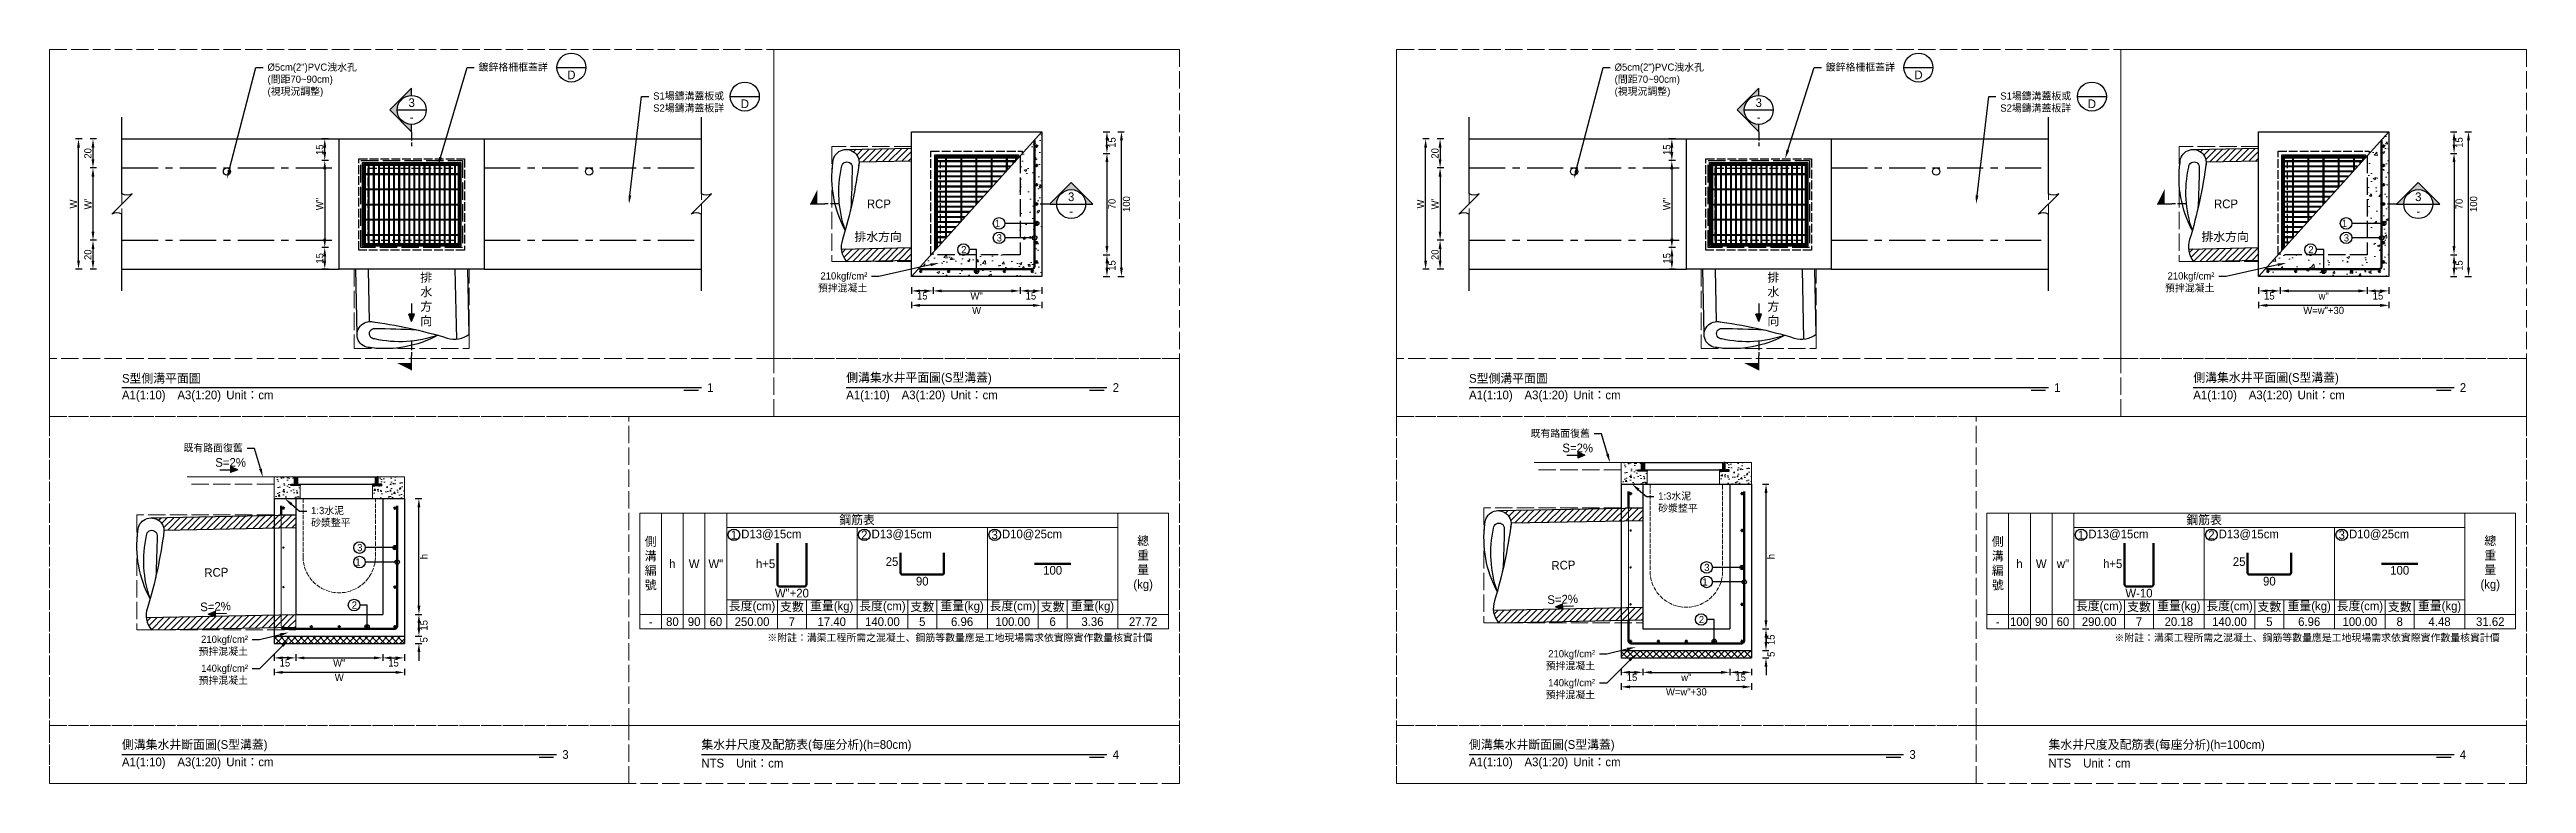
# Model space of a CAD drawing. Extents: x -6810 to 5075, y -2187 to 1200.
# Drawn here: x -3720 to -2010, y -1164 to -657 of the extents above; entities that cross this region are included whole.
import ezdxf
from ezdxf import colors
from ezdxf.entities.mleader import LeaderData, LeaderLine
from ezdxf.math import Vec2, Vec3

# ---------------------------------------------------------------- set-up
doc = ezdxf.new("R2010")
doc.units = 0
doc.header["$MEASUREMENT"] = 0
for name, pattern in [('ACAD_ISO02W100', [15, 12, -3]), ('CENTERX2', [4, 2.5, -0.5, 0.5, -0.5]), ('HIDDEN', [0.375, 0.25, -0.125])]:
    doc.linetypes.add(name, pattern=pattern)
for name, color, linetype, lineweight in [('一、1.基本-圖框', 7, 'Continuous', 20), ('二、1.繪圖-既有設施', 8, 'Continuous', 20), ('二、2.繪圖-施作項目', 181, 'Continuous', 30), ('二、3.繪圖-排水流向', 170, 'Continuous', 30), ('二、4.繪圖-設計鋪面', 40, 'Continuous', 20), ('二、5.繪圖-鋼筋', 60, 'Continuous', 50), ('二、6.繪圖-其他施作項目', 35, 'Continuous', 30)]:
    doc.layers.add(name, color=color, linetype=linetype, lineweight=lineweight)
doc.layers.add('一、4.基本-隱藏', color=9, linetype='ACAD_ISO02W100', lineweight=20, plot=False)
doc.layers.add('三、1.文字-說明文字', color=2, linetype='Continuous')
doc.layers.add('三、3.文字-註解文字', color=2, linetype='Continuous')
doc.styles.add('次圖名(詳圖)', font='MS PGothic.ttf', dxfattribs={"height": 6})
doc.styles.add('註解文字(詳圖)', font='MS PGothic.ttf', dxfattribs={"height": 5})
doc.dimstyles.new('註解文字(詳圖)', dxfattribs={"dimtxt": 5, "dimasz": 6, "dimexe": 2, "dimexo": 5, "dimgap": 1, "dimtad": 2, "dimzin": 0, "dimdsep": 46, "dimtxsty": '註解文字(詳圖)', "dimcen": 0.1, "dimclrd": 144, "dimclre": 144, "dimclrt": 256, "dimadec": 0, "dimazin": 0, "dimtfac": 1, "dimtofl": 0, "dimtmove": 0, "dimatfit": 3, "dimfxlon": 1, "dimtolj": 1, "dimtzin": 0, "dimlwd": -1, "dimlwe": -1, "dimarcsym": 1})
pattern_1 = [(45, (-4790.3608, -555.3457), (-2.65165, 2.65165), []), (45, (-4789.477, -555.3457), (-2.65165, 2.65165), []), (45, (-4788.593, -555.3457), (-2.65165, 2.65165), []), (45, (-4787.709, -555.3457), (-2.65165, 2.65165), [])]
pattern_2 = [(135, (-3288.6543, -2084.1108), (-2.65165, -2.65165), []), (135, (-3288.6543, -2083.227), (-2.65165, -2.65165), []), (135, (-3288.6543, -2082.343), (-2.65165, -2.65165), []), (135, (-3288.6543, -2081.459), (-2.65165, -2.65165), [])]
pattern_3 = [(135, (-2358.6543, -2084.1108), (-2.65165, -2.65165), []), (135, (-2358.6543, -2083.227), (-2.65165, -2.65165), []), (135, (-2358.6543, -2082.343), (-2.65165, -2.65165), []), (135, (-2358.6543, -2081.459), (-2.65165, -2.65165), [])]
pattern_4 = [(50, (0, 0), (17.931505, -1.568803), [1.875, -20.625]), (355, (0, 0), (-3.46878, 18.8048), [1.5, -16.5]), (100.45144, (1.494, -0.13), (14.46272, 17.236), [1.5935, -17.52855]), (46.1842, (0, 5), (26.68103, -4.13798), [2.8125, -30.9375]), (96.6356, (2.223, 4.655), (23.36655, 24.35297), [2.39026, -26.29284]), (351.1842, (0, 5), (23.36655, 24.35297), [2.25, -24.75]), (21, (2.5, 3.75), (14.922676, -10.06547), [1.875, -20.625]), (326, (2.5, 3.75), (6.08288, 18.12875), [1.5, -16.5]), (71.45144, (3.744, 2.911), (21.00556, 8.06328), [1.5935, -17.52855]), (37.5, (0, 0), (0.303996, 8.322346), [0, -16.3, 0, -16.75, 0, -16.5625]), (7.5, (0, 0), (6.576738, 9.860293), [0, -9.55, 0, -15.925, 0, -6.3125]), (327.5, (-5.575, 0), (13.345561, -0.563872), [0, -6.25, 0, -19.5, 0, -25.875]), (317.5, (-8.075, 0), (14.579654, 2.502625), [0, -8.125, 0, -12.95, 0, -18.375])]
pattern_5 = [(45, (-3860.3608, -555.3457), (-2.65165, 2.65165), []), (45, (-3859.477, -555.3457), (-2.65165, 2.65165), []), (45, (-3858.593, -555.3457), (-2.65165, 2.65165), []), (45, (-3857.709, -555.3457), (-2.65165, 2.65165), [])]

msp = doc.modelspace()

# ---------------------------------------------------------------- texts
at = {"layer": '一、1.基本-圖框', "char_height": 6, "attachment_point": 5, "style": '註解文字(詳圖)'}
for s, width, insert in [('{\\fMS PGothic|b0|i0|c128|p34;鋼筋表}', 94.24964, (-3162.5, -982.25)), ('{\\fMS PGothic|b0|i0|c128|p34;鋼筋表}', 94.24964, (-2232.5, -982.25)), ('側溝編號', 12.98354, (-3305, -1012.25)), ('{\\fMS PGothic|b0|i0|c128|p34;總重量(kg)}', 6, (-2965, -1012.25)), ('側溝編號', 12.98354, (-2375, -1012.25)), ('{\\fMS PGothic|b0|i0|c128|p34;總重量(kg)}', 6, (-2035, -1012.25)), ('{\\fMS PGothic|b0|i0|c128|p34;h}', 12.98354, (-3290, -1012.25)), ('{\\fMS PGothic|b0|i0|c128|p34;W}', 22.32258, (-3275, -1012.25)), ('W{\\fMS PGothic|b0|i0|c128|p34;"}', 22.32258, (-3260, -1012.25)), ('{\\fMS PGothic|b0|i0|c128|p34;h}', 12.98354, (-2360, -1012.25)), ('{\\fMS PGothic|b0|i0|c128|p34;W}', 22.32258, (-2345, -1012.25)), ('w"', 22.32258, (-2330, -1012.25)), ('{\\fMS PGothic|b0|i0|c128|p34;長度(cm)}', 35.02324, (-3235, -1042.25)), ('{\\fMS PGothic|b0|i0|c128|p34;支數}', 19.27354, (-3207.5, -1042.25)), ('{\\fMS PGothic|b0|i0|c128|p34;重量(kg)}', 30.27214, (-3180, -1042.25)), ('{\\fMS PGothic|b0|i0|c128|p34;長度(cm)}', 35.02324, (-3145, -1042.25)), ('{\\fMS PGothic|b0|i0|c128|p34;支數}', 19.27354, (-3117.5, -1042.25)), ('{\\fMS PGothic|b0|i0|c128|p34;重量(kg)}', 30.27214, (-3090, -1042.25)), ('{\\fMS PGothic|b0|i0|c128|p34;長度(cm)}', 35.02324, (-3055, -1042.25)), ('{\\fMS PGothic|b0|i0|c128|p34;支數}', 19.27354, (-3027.5, -1042.25)), ('{\\fMS PGothic|b0|i0|c128|p34;重量(kg)}', 30.27214, (-3000, -1042.25)), ('{\\fMS PGothic|b0|i0|c128|p34;長度(cm)}', 35.02324, (-2305, -1042.25)), ('{\\fMS PGothic|b0|i0|c128|p34;支數}', 19.27354, (-2277.5, -1042.25)), ('{\\fMS PGothic|b0|i0|c128|p34;重量(kg)}', 30.27214, (-2250, -1042.25)), ('{\\fMS PGothic|b0|i0|c128|p34;長度(cm)}', 35.02324, (-2215, -1042.25)), ('{\\fMS PGothic|b0|i0|c128|p34;支數}', 19.27354, (-2187.5, -1042.25)), ('{\\fMS PGothic|b0|i0|c128|p34;重量(kg)}', 30.27214, (-2160, -1042.25)), ('{\\fMS PGothic|b0|i0|c128|p34;長度(cm)}', 35.02324, (-2125, -1042.25)), ('{\\fMS PGothic|b0|i0|c128|p34;支數}', 19.27354, (-2097.5, -1042.25)), ('{\\fMS PGothic|b0|i0|c128|p34;重量(kg)}', 30.27214, (-2070, -1042.25))]:
    msp.add_mtext_dynamic_manual_height_columns(s, width=width, gutter_width=30, heights=[0], dxfattribs=dict(at, insert=insert))
at = {"layer": '三、1.文字-說明文字', "char_height": 6, "attachment_point": 5, "style": '註解文字(詳圖)'}
for s, width, insert in [('{\\fMS PGothic|b0|i0|c128|p34;D}', 12.5857, (-3359.75, -674.5)), ('{\\fMS PGothic|b0|i0|c128|p34;D}', 12.5857, (-2429.75, -674.5)), ('{\\fMS PGothic|b0|i0|c128|p34;D}', 12.5857, (-3240, -694.5)), ('{\\fMS PGothic|b0|i0|c128|p34;D}', 12.5857, (-2310, -694.5)), ('排水方向', 33.65089, (-3147.988, -786.699)), ('排水方向', 33.65089, (-2217.988, -786.699)), ('{\\fMS PGothic|b0|i0|c128|p34;排水方向}', 6, (-3459.928, -829.802)), ('{\\fMS PGothic|b0|i0|c128|p34;排水方向}', 6, (-2529.928, -829.802))]:
    msp.add_mtext_dynamic_manual_height_columns(s, width=width, gutter_width=30, heights=[0], dxfattribs=dict(at, insert=insert))
at = {"layer": '三、1.文字-說明文字', "linetype": 'ACAD_ISO02W100', "ltscale": 0.25, "char_height": 6, "attachment_point": 5, "style": '次圖名(詳圖)'}
for insert in [(-3147.426, -763.676), (-2217.426, -763.676)]:
    msp.add_mtext_dynamic_manual_height_columns('RCP', width=5.20703, gutter_width=30, heights=[0], dxfattribs=dict(at, insert=insert))
at = {"layer": '三、1.文字-說明文字', "linetype": 'ACAD_ISO02W100', "ltscale": 0.25, "char_height": 6, "attachment_point": 5, "rotation": 2, "style": '次圖名(詳圖)'}
for insert in [(-3604.852, -1018.234), (-2674.852, -1013.234)]:
    msp.add_mtext_dynamic_manual_height_columns('{\\fMS PGothic|b0|i0|c128|p34;RCP}', width=11.08004, gutter_width=30, heights=[0], dxfattribs=dict(at, insert=insert))
at = {"layer": '三、3.文字-註解文字', "char_height": 6}
for s, width, gutter_width, insert, attachment_point, style in [('3', 6.60394, 25, (-3470, -693.75), 5, '註解文字(詳圖)'), ('3', 6.60394, 25, (-2540, -693.75), 5, '註解文字(詳圖)'), ('-', 6.60394, 25, (-3470, -703.75), 5, '註解文字(詳圖)'), ('-', 6.60394, 25, (-2540, -703.75), 5, '註解文字(詳圖)'), ('3', 6.60394, 25, (-3014.693, -758.75), 5, '註解文字(詳圖)'), ('-', 6.60394, 25, (-3014.693, -768.75), 5, '註解文字(詳圖)'), ('3', 6.60394, 25, (-2084.693, -758.75), 5, '註解文字(詳圖)'), ('-', 6.60394, 25, (-2084.693, -768.75), 5, '註解文字(詳圖)'), ('S{\\fMS PGothic|b0|i0|c128|p34;型側溝平面圖}', 131.94411, 15, (-3670, -884.5), 4, '次圖名(詳圖)'), ('1', 3, 15, (-3266, -890.5), 4, '次圖名(詳圖)'), ('{\\fMS PGothic|b0|i0|c128|p34;側溝集水井平面圖(}S{\\fMS PGothic|b0|i0|c128|p34;型溝蓋)}', 131.94411, 15, (-3170, -884.5), 4, '次圖名(詳圖)'), ('2', 3, 15, (-2986, -890.5), 4, '次圖名(詳圖)'), ('S{\\fMS PGothic|b0|i0|c128|p34;型側溝平面圖}', 131.94411, 15, (-2740, -884.5), 4, '次圖名(詳圖)'), ('1', 3, 15, (-2336, -890.5), 4, '次圖名(詳圖)'), ('{\\fMS PGothic|b0|i0|c128|p34;側溝集水井平面圖(}S{\\fMS PGothic|b0|i0|c128|p34;型溝蓋)}', 131.94411, 15, (-2240, -884.5), 4, '次圖名(詳圖)'), ('2', 3, 15, (-2056, -890.5), 4, '次圖名(詳圖)'), ('A1(1:10)\u3000A3(1:20){\\fMS PGothic|b0|i0|c128|p34;^IUnit：cm}', 136.03259, 15, (-3670, -896.5), 4, '次圖名(詳圖)'), ('A1(1:10)\u3000A3(1:20){\\fMS PGothic|b0|i0|c128|p34;^IUnit：cm}', 136.03259, 15, (-3170, -896.5), 4, '次圖名(詳圖)'), ('A1(1:10)\u3000A3(1:20){\\fMS PGothic|b0|i0|c128|p34;^IUnit：cm}', 136.03259, 15, (-2740, -896.5), 4, '次圖名(詳圖)'), ('A1(1:10)\u3000A3(1:20){\\fMS PGothic|b0|i0|c128|p34;^IUnit：cm}', 136.03259, 15, (-2240, -896.5), 4, '次圖名(詳圖)'), ('1', 8.38231, 30, (-3247.5, -992.25), 5, '註解文字(詳圖)'), ('D13@15cm', 6.06582, 30, (-3242.5, -992.25), 4, '註解文字(詳圖)'), ('2', 8.38231, 30, (-3157.5, -992.25), 5, '註解文字(詳圖)'), ('{\\fMS PGothic|b0|i0|c128|p34;D1}3{\\fMS PGothic|b0|i0|c128|p34;@}1{\\fMS PGothic|b0|i0|c128|p34;5cm}', 6.06582, 30, (-3152.5, -992.25), 4, '註解文字(詳圖)'), ('3', 8.38231, 30, (-3067.5, -992.25), 5, '註解文字(詳圖)'), ('{\\fMS PGothic|b0|i0|c128|p34;D1}0{\\fMS PGothic|b0|i0|c128|p34;@}25{\\fMS PGothic|b0|i0|c128|p34;cm}', 6.06582, 30, (-3062.5, -992.25), 4, '註解文字(詳圖)'), ('1', 8.38231, 30, (-2317.5, -992.25), 5, '註解文字(詳圖)'), ('D13@15cm', 6.06582, 30, (-2312.5, -992.25), 4, '註解文字(詳圖)'), ('2', 8.38231, 30, (-2227.5, -992.25), 5, '註解文字(詳圖)'), ('{\\fMS PGothic|b0|i0|c128|p34;D1}3{\\fMS PGothic|b0|i0|c128|p34;@}1{\\fMS PGothic|b0|i0|c128|p34;5cm}', 6.06582, 30, (-2222.5, -992.25), 4, '註解文字(詳圖)'), ('3', 8.38231, 30, (-2137.5, -992.25), 5, '註解文字(詳圖)'), ('{\\fMS PGothic|b0|i0|c128|p34;D1}0{\\fMS PGothic|b0|i0|c128|p34;@}25{\\fMS PGothic|b0|i0|c128|p34;cm}', 6.06582, 30, (-2132.5, -992.25), 4, '註解文字(詳圖)'), ('-', 9.06048, 30, (-3305, -1052.25), 5, '註解文字(詳圖)'), ('80', 9.06048, 30, (-3290, -1052.25), 5, '註解文字(詳圖)'), ('90', 9.06048, 30, (-3275, -1052.25), 5, '註解文字(詳圖)'), ('60', 9.06048, 30, (-3260, -1052.25), 5, '註解文字(詳圖)'), ('250.00', 9.06048, 30, (-3235, -1052.25), 5, '註解文字(詳圖)'), ('7', 9.06048, 30, (-3207.5, -1052.25), 5, '註解文字(詳圖)'), ('17.40', 9.06048, 30, (-3180, -1052.25), 5, '註解文字(詳圖)'), ('{\\fMS PGothic|b0|i0|c128|p34;1}4{\\fMS PGothic|b0|i0|c128|p34;0.00}', 9.06048, 30, (-3145, -1052.25), 5, '註解文字(詳圖)'), ('5', 9.06048, 30, (-3117.5, -1052.25), 5, '註解文字(詳圖)'), ('6.96', 9.06048, 30, (-3090, -1052.25), 5, '註解文字(詳圖)'), ('{\\fMS PGothic|b0|i0|c128|p34;100}.00', 9.06048, 30, (-3055, -1052.25), 5, '註解文字(詳圖)'), ('6', 9.06048, 30, (-3027.5, -1052.25), 5, '註解文字(詳圖)'), ('3.36', 9.06048, 30, (-3000, -1052.25), 5, '註解文字(詳圖)'), ('27.72', 9.06048, 30, (-2965, -1052.25), 5, '註解文字(詳圖)'), ('-', 9.06048, 30, (-2375, -1052.25), 5, '註解文字(詳圖)'), ('100', 9.06048, 30, (-2360, -1052.25), 5, '註解文字(詳圖)'), ('90', 9.06048, 30, (-2345, -1052.25), 5, '註解文字(詳圖)'), ('60', 9.06048, 30, (-2330, -1052.25), 5, '註解文字(詳圖)'), ('290.00', 9.06048, 30, (-2305, -1052.25), 5, '註解文字(詳圖)'), ('7', 9.06048, 30, (-2277.5, -1052.25), 5, '註解文字(詳圖)'), ('20.18', 9.06048, 30, (-2250, -1052.25), 5, '註解文字(詳圖)'), ('{\\fMS PGothic|b0|i0|c128|p34;1}4{\\fMS PGothic|b0|i0|c128|p34;0.00}', 9.06048, 30, (-2215, -1052.25), 5, '註解文字(詳圖)'), ('5', 9.06048, 30, (-2187.5, -1052.25), 5, '註解文字(詳圖)'), ('6.96', 9.06048, 30, (-2160, -1052.25), 5, '註解文字(詳圖)'), ('{\\fMS PGothic|b0|i0|c128|p34;100}.00', 9.06048, 30, (-2125, -1052.25), 5, '註解文字(詳圖)'), ('8', 9.06048, 30, (-2097.5, -1052.25), 5, '註解文字(詳圖)'), ('4.48', 9.06048, 30, (-2070, -1052.25), 5, '註解文字(詳圖)'), ('31.62', 9.06048, 30, (-2035, -1052.25), 5, '註解文字(詳圖)'), ('{\\fMS PGothic|b0|i0|c128|p34;側溝集水井斷面圖(}S{\\fMS PGothic|b0|i0|c128|p34;型溝蓋)}', 131.94411, 15, (-3670, -1138), 4, '次圖名(詳圖)'), ('3', 3, 15, (-3366, -1144), 4, '次圖名(詳圖)'), ('{\\fMS PGothic|b0|i0|c128|p34;集水井尺度及配筋表(每座分析)(h=}8{\\fMS PGothic|b0|i0|c128|p34;0cm)}', 158.98104, 15, (-3270, -1138), 4, '次圖名(詳圖)'), ('4', 3, 15, (-2986, -1144), 4, '次圖名(詳圖)'), ('{\\fMS PGothic|b0|i0|c128|p34;側溝集水井斷面圖(}S{\\fMS PGothic|b0|i0|c128|p34;型溝蓋)}', 131.94411, 15, (-2740, -1138), 4, '次圖名(詳圖)'), ('3', 3, 15, (-2436, -1144), 4, '次圖名(詳圖)'), ('{\\fMS PGothic|b0|i0|c128|p34;集水井尺度及配筋表}(每座分析){\\fMS PGothic|b0|i0|c128|p34;(h=100cm)}', 158.98104, 15, (-2340, -1138), 4, '次圖名(詳圖)'), ('4', 3, 15, (-2056, -1144), 4, '次圖名(詳圖)'), ('A1(1:10)\u3000A3(1:20){\\fMS PGothic|b0|i0|c128|p34;^IUnit：cm}', 136.03259, 15, (-3670, -1150), 4, '次圖名(詳圖)'), ('NTS{\\fMS PGothic|b0|i0|c128|p34;^IUnit：cm}', 136.03259, 15, (-3270, -1150), 4, '次圖名(詳圖)'), ('A1(1:10)\u3000A3(1:20){\\fMS PGothic|b0|i0|c128|p34;^IUnit：cm}', 136.03259, 15, (-2740, -1150), 4, '次圖名(詳圖)'), ('NTS{\\fMS PGothic|b0|i0|c128|p34;^IUnit：cm}', 136.03259, 15, (-2340, -1150), 4, '次圖名(詳圖)')]:
    msp.add_mtext_dynamic_manual_height_columns(s, width=width, gutter_width=gutter_width, heights=[0], dxfattribs=dict(at, insert=insert, attachment_point=attachment_point, style=style))
at = {"layer": '三、3.文字-註解文字', "ltscale": 0.25, "char_height": 5, "attachment_point": 1, "style": '註解文字(詳圖)'}
for insert in [(-3224.471, -1060.766), (-2294.471, -1060.766)]:
    msp.add_mtext_dynamic_manual_height_columns('{\\fMS PGothic|b0|i0|c128|p34;※附註：溝渠工程所需之混凝土、鋼筋等數量應是工地現場需求依實際實作數量核實計價}', width=277.93933, gutter_width=30, heights=[0], dxfattribs=dict(at, insert=insert))
at = {"layer": '二、3.繪圖-排水流向', "char_height": 6, "attachment_point": 5, "style": '註解文字(詳圖)'}
for insert in [(-3595, -942.25), (-2665, -932.25)]:
    msp.add_mtext_dynamic_manual_height_columns('{\\fMS PGothic|b0|i0|c128|p34;S=2%}', width=10.17412, gutter_width=30, heights=[0], dxfattribs=dict(at, insert=insert))
at = {"layer": '二、3.繪圖-排水流向', "char_height": 6, "attachment_point": 5, "rotation": 2, "style": '註解文字(詳圖)'}
for insert in [(-3605.396, -1041.784), (-2675.396, -1036.784)]:
    msp.add_mtext_dynamic_manual_height_columns('{\\fMS PGothic|b0|i0|c128|p34;S=2%}', width=10.17412, gutter_width=30, heights=[0], dxfattribs=dict(at, insert=insert))
at = {"layer": '二、5.繪圖-鋼筋', "char_height": 6, "style": '註解文字(詳圖)'}
for s, width, insert, attachment_point in [('{\\fMS PGothic|b0|i0|c128|p34;h+}5', 8.87231, (-3219, -1012.25), 6), ('25', 8.87231, (-3134, -1010.75), 6), ('{\\fMS PGothic|b0|i0|c128|p34;h+}5', 8.87231, (-2289, -1012.25), 6), ('25', 8.87231, (-2204, -1010.75), 6), ('90', 3.56631, (-3117.5, -1021.25), 2), ('100', 3.56631, (-3027.5, -1013.75), 2), ('90', 3.56631, (-2187.5, -1021.25), 2), ('100', 3.56631, (-2097.5, -1013.75), 2), ('{\\fMS PGothic|b0|i0|c128|p34;W}"+2{\\fMS PGothic|b0|i0|c128|p34;0}', 3.56631, (-3207.5, -1029.5), 2), ('{\\fMS PGothic|b0|i0|c128|p34;W-10}', 3.56631, (-2277.5, -1029.5), 2)]:
    msp.add_mtext_dynamic_manual_height_columns(s, width=width, gutter_width=30, heights=[0], dxfattribs=dict(at, insert=insert, attachment_point=attachment_point))

# ---------------------------------------------------------------- blocks, each defined once
blk = doc.blocks.new('*D160')
at = {"layer": 'Defpoints', "color": 0, "linetype": 'ACAD_ISO02W100', "ltscale": 0.25, "transparency": 16777216}
for p in [(-2120, -798.75), (-2105, -813.75), (-2105, -823.75)]:
    blk.add_point(p, dxfattribs=at)
at = {"layer": '三、1.文字-說明文字', "color": 144, "ltscale": 0.25, "transparency": 16777216}
for p, q in [((-2120, -821.25), (-2120, -825.75)), ((-2114, -823.75), (-2111, -823.75)), ((-2105, -821.25), (-2105, -825.75))]:
    blk.add_line(p, q, dxfattribs=at)
at = {"layer": '三、1.文字-說明文字', "color": 144, "linetype": 'ACAD_ISO02W100', "ltscale": 0.25, "transparency": 16777216}
for points in [[(-2114, -822.75), (-2114, -824.75), (-2120, -823.75)], [(-2111, -822.75), (-2111, -824.75), (-2105, -823.75)]]:
    blk.add_solid(points, dxfattribs=at)
at = {"layer": '三、1.文字-說明文字', "linetype": 'ACAD_ISO02W100', "ltscale": 0.25, "transparency": 16777216, "insert": (-2112.5, -827.25), "char_height": 5, "attachment_point": 5, "style": '註解文字(詳圖)'}
blk.add_mtext('\\A1;15', dxfattribs=at)
blk = doc.blocks.new('*D161')
at = {"layer": 'Defpoints', "color": 0, "linetype": 'ACAD_ISO02W100', "ltscale": 0.25, "transparency": 16777216}
for p in [(-2180, -798.75), (-2195, -813.75), (-2195, -823.75)]:
    blk.add_point(p, dxfattribs=at)
at = {"layer": '三、1.文字-說明文字', "color": 144, "ltscale": 0.25, "transparency": 16777216}
for p, q in [((-2195, -821.25), (-2195, -825.75)), ((-2186, -823.75), (-2189, -823.75)), ((-2180, -821.25), (-2180, -825.75))]:
    blk.add_line(p, q, dxfattribs=at)
at = {"layer": '三、1.文字-說明文字', "color": 144, "linetype": 'ACAD_ISO02W100', "ltscale": 0.25, "transparency": 16777216}
for points in [[(-2189, -822.75), (-2189, -824.75), (-2195, -823.75)], [(-2186, -822.75), (-2186, -824.75), (-2180, -823.75)]]:
    blk.add_solid(points, dxfattribs=at)
at = {"layer": '三、1.文字-說明文字', "linetype": 'ACAD_ISO02W100', "ltscale": 0.25, "transparency": 16777216, "insert": (-2187.5, -827.25), "char_height": 5, "attachment_point": 5, "style": '註解文字(詳圖)'}
blk.add_mtext('\\A1;15', dxfattribs=at)
blk = doc.blocks.new('*D162')
at = {"layer": 'Defpoints', "color": 0, "linetype": 'ACAD_ISO02W100', "ltscale": 0.25, "transparency": 16777216}
for p in [(-2180, -798.75), (-2120, -798.75), (-2120, -823.75)]:
    blk.add_point(p, dxfattribs=at)
at = {"layer": '三、1.文字-說明文字', "color": 144, "ltscale": 0.25, "transparency": 16777216}
for p, q in [((-2180, -821.25), (-2180, -825.75)), ((-2174, -823.75), (-2126, -823.75)), ((-2120, -821.25), (-2120, -825.75))]:
    blk.add_line(p, q, dxfattribs=at)
at = {"layer": '三、1.文字-說明文字', "color": 144, "linetype": 'ACAD_ISO02W100', "ltscale": 0.25, "transparency": 16777216}
for points in [[(-2174, -822.75), (-2174, -824.75), (-2180, -823.75)], [(-2126, -822.75), (-2126, -824.75), (-2120, -823.75)]]:
    blk.add_solid(points, dxfattribs=at)
at = {"layer": '三、1.文字-說明文字', "linetype": 'ACAD_ISO02W100', "ltscale": 0.25, "transparency": 16777216, "insert": (-2150, -827.25), "char_height": 5, "attachment_point": 5, "style": '註解文字(詳圖)'}
blk.add_mtext('\\A1;w"', dxfattribs=at)
blk = doc.blocks.new('_Small')
at = {"color": 0, "linetype": 'ByBlock', "lineweight": -2}
blk.add_circle((0, 0), 0.25, dxfattribs=at)
blk = doc.blocks.new('*D163')
at = {"layer": 'Defpoints', "color": 0, "ltscale": 0.25, "transparency": 16777216}
for p in [(-2125, -713.75), (-2060, -713.75), (-2125, -728.75)]:
    blk.add_point(p, dxfattribs=at)
at = {"layer": '三、1.文字-說明文字', "color": 144, "ltscale": 0.25, "transparency": 16777216}
for p, q in [((-2062.5, -713.75), (-2058, -713.75)), ((-2062.5, -728.75), (-2058, -728.75)), ((-2060, -722.75), (-2060, -719.75))]:
    blk.add_line(p, q, dxfattribs=at)
for points in [[(-2061, -719.75), (-2059, -719.75), (-2060, -713.75)], [(-2061, -722.75), (-2059, -722.75), (-2060, -728.75)]]:
    blk.add_solid(points, dxfattribs=at)
at = {"layer": '三、1.文字-說明文字', "ltscale": 0.25, "transparency": 16777216, "insert": (-2056.5, -721.25), "char_height": 5, "attachment_point": 5, "rotation": 90, "style": '註解文字(詳圖)'}
blk.add_mtext('\\A1;15', dxfattribs=at)
blk = doc.blocks.new('*D164')
at = {"layer": 'Defpoints', "color": 0, "ltscale": 0.25, "transparency": 16777216}
for p in [(-2125, -728.75), (-2125, -798.75), (-2060, -798.75)]:
    blk.add_point(p, dxfattribs=at)
at = {"layer": '三、1.文字-說明文字', "color": 144, "ltscale": 0.25, "transparency": 16777216}
for p, q in [((-2062.5, -728.75), (-2058, -728.75)), ((-2060, -734.75), (-2060, -792.75)), ((-2062.5, -798.75), (-2058, -798.75))]:
    blk.add_line(p, q, dxfattribs=at)
for points in [[(-2061, -734.75), (-2059, -734.75), (-2060, -728.75)], [(-2061, -792.75), (-2059, -792.75), (-2060, -798.75)]]:
    blk.add_solid(points, dxfattribs=at)
at = {"layer": '三、1.文字-說明文字', "ltscale": 0.25, "transparency": 16777216, "insert": (-2056.5, -763.75), "char_height": 5, "attachment_point": 5, "rotation": 90, "style": '註解文字(詳圖)'}
blk.add_mtext('\\A1;70', dxfattribs=at)
blk = doc.blocks.new('*D165')
at = {"layer": 'Defpoints', "color": 0, "ltscale": 0.25, "transparency": 16777216}
for p in [(-2125, -798.75), (-2125, -813.75), (-2060, -813.75)]:
    blk.add_point(p, dxfattribs=at)
at = {"layer": '三、1.文字-說明文字', "color": 144, "ltscale": 0.25, "transparency": 16777216}
for p, q in [((-2062.5, -798.75), (-2058, -798.75)), ((-2062.5, -813.75), (-2058, -813.75)), ((-2060, -804.75), (-2060, -807.75))]:
    blk.add_line(p, q, dxfattribs=at)
for points in [[(-2061, -804.75), (-2059, -804.75), (-2060, -798.75)], [(-2061, -807.75), (-2059, -807.75), (-2060, -813.75)]]:
    blk.add_solid(points, dxfattribs=at)
at = {"layer": '三、1.文字-說明文字', "ltscale": 0.25, "transparency": 16777216, "insert": (-2056.5, -806.25), "char_height": 5, "attachment_point": 5, "rotation": 90, "style": '註解文字(詳圖)'}
blk.add_mtext('\\A1;15', dxfattribs=at)
blk = doc.blocks.new('*D166')
at = {"layer": 'Defpoints', "color": 0, "ltscale": 0.25, "transparency": 16777216}
for p in [(-2110, -713.75), (-2050, -713.75), (-2110, -813.75)]:
    blk.add_point(p, dxfattribs=at)
at = {"layer": '三、1.文字-說明文字', "color": 144, "ltscale": 0.25, "transparency": 16777216}
for p, q in [((-2052.5, -713.75), (-2048, -713.75)), ((-2050, -807.75), (-2050, -719.75)), ((-2052.5, -813.75), (-2048, -813.75))]:
    blk.add_line(p, q, dxfattribs=at)
for points in [[(-2051, -719.75), (-2049, -719.75), (-2050, -713.75)], [(-2051, -807.75), (-2049, -807.75), (-2050, -813.75)]]:
    blk.add_solid(points, dxfattribs=at)
at = {"layer": '三、1.文字-說明文字', "ltscale": 0.25, "transparency": 16777216, "insert": (-2046.5, -763.75), "char_height": 5, "attachment_point": 5, "rotation": 90, "style": '註解文字(詳圖)'}
blk.add_mtext('\\A1;100', dxfattribs=at)
blk = doc.blocks.new('*D167')
at = {"layer": 'Defpoints', "color": 0, "ltscale": 0.25, "transparency": 16777216}
for p in [(-2195, -813.75), (-2105, -813.75), (-2195, -833.75)]:
    blk.add_point(p, dxfattribs=at)
at = {"layer": '三、1.文字-說明文字', "color": 144, "ltscale": 0.25, "transparency": 16777216}
for p, q in [((-2195, -831.25), (-2195, -835.75)), ((-2111, -833.75), (-2189, -833.75)), ((-2105, -831.25), (-2105, -835.75))]:
    blk.add_line(p, q, dxfattribs=at)
for points in [[(-2189, -832.75), (-2189, -834.75), (-2195, -833.75)], [(-2111, -832.75), (-2111, -834.75), (-2105, -833.75)]]:
    blk.add_solid(points, dxfattribs=at)
at = {"layer": '三、1.文字-說明文字', "ltscale": 0.25, "transparency": 16777216, "insert": (-2150, -837.25), "char_height": 5, "attachment_point": 5, "style": '註解文字(詳圖)'}
blk.add_mtext('\\A1;W=w"+30', dxfattribs=at)
blk = doc.blocks.new('*D179')
at = {"layer": 'Defpoints', "color": 0, "transparency": 16777216}
for p in [(-3670, -718.75), (-3690, -738.75), (-3670, -738.75)]:
    blk.add_point(p, dxfattribs=at)
at = {"layer": '三、3.文字-註解文字', "color": 144, "transparency": 16777216}
for p, q in [((-3687.5, -718.75), (-3692, -718.75)), ((-3690, -724.75), (-3690, -732.75)), ((-3687.5, -738.75), (-3692, -738.75))]:
    blk.add_line(p, q, dxfattribs=at)
for points in [[(-3691, -724.75), (-3689, -724.75), (-3690, -718.75)], [(-3691, -732.75), (-3689, -732.75), (-3690, -738.75)]]:
    blk.add_solid(points, dxfattribs=at)
at = {"layer": '三、3.文字-註解文字', "transparency": 16777216, "insert": (-3693.5, -728.75), "char_height": 5, "attachment_point": 5, "rotation": 90, "style": '註解文字(詳圖)'}
blk.add_mtext('\\A1;20', dxfattribs=at)
blk = doc.blocks.new('*D180')
at = {"layer": 'Defpoints', "color": 0, "transparency": 16777216}
for p in [(-3670, -738.75), (-3690, -788.75), (-3670, -788.75)]:
    blk.add_point(p, dxfattribs=at)
at = {"layer": '三、3.文字-註解文字', "color": 144, "transparency": 16777216}
for p, q in [((-3687.5, -738.75), (-3692, -738.75)), ((-3690, -744.75), (-3690, -782.75)), ((-3687.5, -788.75), (-3692, -788.75))]:
    blk.add_line(p, q, dxfattribs=at)
for points in [[(-3691, -744.75), (-3689, -744.75), (-3690, -738.75)], [(-3691, -782.75), (-3689, -782.75), (-3690, -788.75)]]:
    blk.add_solid(points, dxfattribs=at)
at = {"layer": '三、3.文字-註解文字', "transparency": 16777216, "insert": (-3693.5, -763.75), "char_height": 5, "attachment_point": 5, "rotation": 90, "style": '註解文字(詳圖)'}
blk.add_mtext("\\A1;W'", dxfattribs=at)
blk = doc.blocks.new('*D181')
at = {"layer": 'Defpoints', "color": 0, "transparency": 16777216}
for p in [(-3670, -788.75), (-3690, -808.75), (-3670, -808.75)]:
    blk.add_point(p, dxfattribs=at)
at = {"layer": '三、3.文字-註解文字', "color": 144, "transparency": 16777216}
for p, q in [((-3687.5, -788.75), (-3692, -788.75)), ((-3690, -794.75), (-3690, -802.75)), ((-3687.5, -808.75), (-3692, -808.75))]:
    blk.add_line(p, q, dxfattribs=at)
for points in [[(-3691, -794.75), (-3689, -794.75), (-3690, -788.75)], [(-3691, -802.75), (-3689, -802.75), (-3690, -808.75)]]:
    blk.add_solid(points, dxfattribs=at)
at = {"layer": '三、3.文字-註解文字', "transparency": 16777216, "insert": (-3693.5, -798.75), "char_height": 5, "attachment_point": 5, "rotation": 90, "style": '註解文字(詳圖)'}
blk.add_mtext('\\A1;20', dxfattribs=at)
blk = doc.blocks.new('*D182')
at = {"layer": 'Defpoints', "color": 0, "linetype": 'ACAD_ISO02W100', "ltscale": 0.25, "transparency": 16777216}
for p in [(-3050, -798.75), (-3035, -813.75), (-3035, -823.75)]:
    blk.add_point(p, dxfattribs=at)
at = {"layer": '三、1.文字-說明文字', "color": 144, "ltscale": 0.25, "transparency": 16777216}
for p, q in [((-3050, -821.25), (-3050, -825.75)), ((-3044, -823.75), (-3041, -823.75)), ((-3035, -821.25), (-3035, -825.75))]:
    blk.add_line(p, q, dxfattribs=at)
at = {"layer": '三、1.文字-說明文字', "color": 144, "linetype": 'ACAD_ISO02W100', "ltscale": 0.25, "transparency": 16777216}
for points in [[(-3044, -822.75), (-3044, -824.75), (-3050, -823.75)], [(-3041, -822.75), (-3041, -824.75), (-3035, -823.75)]]:
    blk.add_solid(points, dxfattribs=at)
at = {"layer": '三、1.文字-說明文字', "linetype": 'ACAD_ISO02W100', "ltscale": 0.25, "transparency": 16777216, "insert": (-3042.5, -827.25), "char_height": 5, "attachment_point": 5, "style": '註解文字(詳圖)'}
blk.add_mtext('\\A1;15', dxfattribs=at)
blk = doc.blocks.new('*D183')
at = {"layer": 'Defpoints', "color": 0, "linetype": 'ACAD_ISO02W100', "ltscale": 0.25, "transparency": 16777216}
for p in [(-3110, -798.75), (-3125, -813.75), (-3125, -823.75)]:
    blk.add_point(p, dxfattribs=at)
at = {"layer": '三、1.文字-說明文字', "color": 144, "ltscale": 0.25, "transparency": 16777216}
for p, q in [((-3125, -821.25), (-3125, -825.75)), ((-3116, -823.75), (-3119, -823.75)), ((-3110, -821.25), (-3110, -825.75))]:
    blk.add_line(p, q, dxfattribs=at)
at = {"layer": '三、1.文字-說明文字', "color": 144, "linetype": 'ACAD_ISO02W100', "ltscale": 0.25, "transparency": 16777216}
for points in [[(-3119, -822.75), (-3119, -824.75), (-3125, -823.75)], [(-3116, -822.75), (-3116, -824.75), (-3110, -823.75)]]:
    blk.add_solid(points, dxfattribs=at)
at = {"layer": '三、1.文字-說明文字', "linetype": 'ACAD_ISO02W100', "ltscale": 0.25, "transparency": 16777216, "insert": (-3117.5, -827.25), "char_height": 5, "attachment_point": 5, "style": '註解文字(詳圖)'}
blk.add_mtext('\\A1;15', dxfattribs=at)
blk = doc.blocks.new('*D184')
at = {"layer": 'Defpoints', "color": 0, "linetype": 'ACAD_ISO02W100', "ltscale": 0.25, "transparency": 16777216}
for p in [(-3110, -798.75), (-3050, -798.75), (-3050, -823.75)]:
    blk.add_point(p, dxfattribs=at)
at = {"layer": '三、1.文字-說明文字', "color": 144, "ltscale": 0.25, "transparency": 16777216}
for p, q in [((-3110, -821.25), (-3110, -825.75)), ((-3104, -823.75), (-3056, -823.75)), ((-3050, -821.25), (-3050, -825.75))]:
    blk.add_line(p, q, dxfattribs=at)
at = {"layer": '三、1.文字-說明文字', "color": 144, "linetype": 'ACAD_ISO02W100', "ltscale": 0.25, "transparency": 16777216}
for points in [[(-3104, -822.75), (-3104, -824.75), (-3110, -823.75)], [(-3056, -822.75), (-3056, -824.75), (-3050, -823.75)]]:
    blk.add_solid(points, dxfattribs=at)
at = {"layer": '三、1.文字-說明文字', "linetype": 'ACAD_ISO02W100', "ltscale": 0.25, "transparency": 16777216, "insert": (-3080, -827.25), "char_height": 5, "attachment_point": 5, "style": '註解文字(詳圖)'}
blk.add_mtext('\\A1;W{\\fMS PGothic|b0|i0|c128|p34;"}', dxfattribs=at)
blk = doc.blocks.new('*D185')
at = {"layer": 'Defpoints', "color": 0, "ltscale": 0.25, "transparency": 16777216}
for p in [(-3055, -713.75), (-2990, -713.75), (-3055, -728.75)]:
    blk.add_point(p, dxfattribs=at)
at = {"layer": '三、1.文字-說明文字', "color": 144, "ltscale": 0.25, "transparency": 16777216}
for p, q in [((-2992.5, -713.75), (-2988, -713.75)), ((-2992.5, -728.75), (-2988, -728.75)), ((-2990, -722.75), (-2990, -719.75))]:
    blk.add_line(p, q, dxfattribs=at)
for points in [[(-2991, -719.75), (-2989, -719.75), (-2990, -713.75)], [(-2991, -722.75), (-2989, -722.75), (-2990, -728.75)]]:
    blk.add_solid(points, dxfattribs=at)
at = {"layer": '三、1.文字-說明文字', "ltscale": 0.25, "transparency": 16777216, "insert": (-2986.5, -721.25), "char_height": 5, "attachment_point": 5, "rotation": 90, "style": '註解文字(詳圖)'}
blk.add_mtext('\\A1;15', dxfattribs=at)
blk = doc.blocks.new('*D186')
at = {"layer": 'Defpoints', "color": 0, "ltscale": 0.25, "transparency": 16777216}
for p in [(-3055, -728.75), (-3055, -798.75), (-2990, -798.75)]:
    blk.add_point(p, dxfattribs=at)
at = {"layer": '三、1.文字-說明文字', "color": 144, "ltscale": 0.25, "transparency": 16777216}
for p, q in [((-2992.5, -728.75), (-2988, -728.75)), ((-2990, -734.75), (-2990, -792.75)), ((-2992.5, -798.75), (-2988, -798.75))]:
    blk.add_line(p, q, dxfattribs=at)
for points in [[(-2991, -734.75), (-2989, -734.75), (-2990, -728.75)], [(-2991, -792.75), (-2989, -792.75), (-2990, -798.75)]]:
    blk.add_solid(points, dxfattribs=at)
at = {"layer": '三、1.文字-說明文字', "ltscale": 0.25, "transparency": 16777216, "insert": (-2986.5, -763.75), "char_height": 5, "attachment_point": 5, "rotation": 90, "style": '註解文字(詳圖)'}
blk.add_mtext('\\A1;70', dxfattribs=at)
blk = doc.blocks.new('*D187')
at = {"layer": 'Defpoints', "color": 0, "ltscale": 0.25, "transparency": 16777216}
for p in [(-3055, -798.75), (-3055, -813.75), (-2990, -813.75)]:
    blk.add_point(p, dxfattribs=at)
at = {"layer": '三、1.文字-說明文字', "color": 144, "ltscale": 0.25, "transparency": 16777216}
for p, q in [((-2992.5, -798.75), (-2988, -798.75)), ((-2992.5, -813.75), (-2988, -813.75)), ((-2990, -804.75), (-2990, -807.75))]:
    blk.add_line(p, q, dxfattribs=at)
for points in [[(-2991, -804.75), (-2989, -804.75), (-2990, -798.75)], [(-2991, -807.75), (-2989, -807.75), (-2990, -813.75)]]:
    blk.add_solid(points, dxfattribs=at)
at = {"layer": '三、1.文字-說明文字', "ltscale": 0.25, "transparency": 16777216, "insert": (-2986.5, -806.25), "char_height": 5, "attachment_point": 5, "rotation": 90, "style": '註解文字(詳圖)'}
blk.add_mtext('\\A1;15', dxfattribs=at)
blk = doc.blocks.new('*D188')
at = {"layer": 'Defpoints', "color": 0, "ltscale": 0.25, "transparency": 16777216}
for p in [(-3040, -713.75), (-2980, -713.75), (-3040, -813.75)]:
    blk.add_point(p, dxfattribs=at)
at = {"layer": '三、1.文字-說明文字', "color": 144, "ltscale": 0.25, "transparency": 16777216}
for p, q in [((-2982.5, -713.75), (-2978, -713.75)), ((-2980, -807.75), (-2980, -719.75)), ((-2982.5, -813.75), (-2978, -813.75))]:
    blk.add_line(p, q, dxfattribs=at)
for points in [[(-2981, -719.75), (-2979, -719.75), (-2980, -713.75)], [(-2981, -807.75), (-2979, -807.75), (-2980, -813.75)]]:
    blk.add_solid(points, dxfattribs=at)
at = {"layer": '三、1.文字-說明文字', "ltscale": 0.25, "transparency": 16777216, "insert": (-2976.5, -763.75), "char_height": 5, "attachment_point": 5, "rotation": 90, "style": '註解文字(詳圖)'}
blk.add_mtext('\\A1;100', dxfattribs=at)
blk = doc.blocks.new('*D189')
at = {"layer": 'Defpoints', "color": 0, "ltscale": 0.25, "transparency": 16777216}
for p in [(-3125, -813.75), (-3035, -813.75), (-3125, -833.75)]:
    blk.add_point(p, dxfattribs=at)
at = {"layer": '三、1.文字-說明文字', "color": 144, "ltscale": 0.25, "transparency": 16777216}
for p, q in [((-3125, -831.25), (-3125, -835.75)), ((-3041, -833.75), (-3119, -833.75)), ((-3035, -831.25), (-3035, -835.75))]:
    blk.add_line(p, q, dxfattribs=at)
for points in [[(-3119, -832.75), (-3119, -834.75), (-3125, -833.75)], [(-3041, -832.75), (-3041, -834.75), (-3035, -833.75)]]:
    blk.add_solid(points, dxfattribs=at)
at = {"layer": '三、1.文字-說明文字', "ltscale": 0.25, "transparency": 16777216, "insert": (-3080, -837.25), "char_height": 5, "attachment_point": 5, "style": '註解文字(詳圖)'}
blk.add_mtext('\\A1;{\\fMS PGothic|b0|i0|c128|p34;W}', dxfattribs=at)
blk = doc.blocks.new('排水流向')
at = {"layer": '二、3.繪圖-排水流向'}
h = blk.add_hatch(color=256, dxfattribs=at)
h.dxf.hatch_style = 1
h.paths.add_polyline_path([(0, 1), (0, -1), (2.5, 0)])
for points in [[(-3.75, 0), (0, 0)], [(0, 1), (0, -1)], [(2.5, 0), (0, 1)], [(2.5, 0), (0, -1)]]:
    blk.add_lwpolyline(points, dxfattribs=at)
blk = doc.blocks.new('*D196')
at = {"layer": 'Defpoints', "color": 0, "linetype": 'ACAD_ISO02W100', "ltscale": 0.25, "transparency": 16777216}
for p in [(-3490, -1047.25), (-3475, -1067.25), (-3475, -1077.25)]:
    blk.add_point(p, dxfattribs=at)
at = {"layer": '三、1.文字-說明文字', "color": 144, "ltscale": 0.25, "transparency": 16777216}
for p, q in [((-3490, -1074.75), (-3490, -1079.25)), ((-3484, -1077.25), (-3481, -1077.25)), ((-3475, -1074.75), (-3475, -1079.25))]:
    blk.add_line(p, q, dxfattribs=at)
at = {"layer": '三、1.文字-說明文字', "color": 144, "linetype": 'ACAD_ISO02W100', "ltscale": 0.25, "transparency": 16777216}
for points in [[(-3484, -1076.25), (-3484, -1078.25), (-3490, -1077.25)], [(-3481, -1076.25), (-3481, -1078.25), (-3475, -1077.25)]]:
    blk.add_solid(points, dxfattribs=at)
at = {"layer": '三、1.文字-說明文字', "linetype": 'ACAD_ISO02W100', "ltscale": 0.25, "transparency": 16777216, "insert": (-3482.5, -1080.75), "char_height": 5, "attachment_point": 5, "style": '註解文字(詳圖)'}
blk.add_mtext('\\A1;15', dxfattribs=at)
blk = doc.blocks.new('*D197')
at = {"layer": 'Defpoints', "color": 0, "linetype": 'ACAD_ISO02W100', "ltscale": 0.25, "transparency": 16777216}
for p in [(-3550, -1047.25), (-3565, -1067.25), (-3565, -1077.25)]:
    blk.add_point(p, dxfattribs=at)
at = {"layer": '三、1.文字-說明文字', "color": 144, "ltscale": 0.25, "transparency": 16777216}
for p, q in [((-3565, -1074.75), (-3565, -1079.25)), ((-3556, -1077.25), (-3559, -1077.25)), ((-3550, -1074.75), (-3550, -1079.25))]:
    blk.add_line(p, q, dxfattribs=at)
at = {"layer": '三、1.文字-說明文字', "color": 144, "linetype": 'ACAD_ISO02W100', "ltscale": 0.25, "transparency": 16777216}
for points in [[(-3559, -1076.25), (-3559, -1078.25), (-3565, -1077.25)], [(-3556, -1076.25), (-3556, -1078.25), (-3550, -1077.25)]]:
    blk.add_solid(points, dxfattribs=at)
at = {"layer": '三、1.文字-說明文字', "linetype": 'ACAD_ISO02W100', "ltscale": 0.25, "transparency": 16777216, "insert": (-3557.5, -1080.75), "char_height": 5, "attachment_point": 5, "style": '註解文字(詳圖)'}
blk.add_mtext('\\A1;15', dxfattribs=at)
blk = doc.blocks.new('*D194')
at = {"layer": 'Defpoints', "color": 0, "linetype": 'ACAD_ISO02W100', "ltscale": 0.25, "transparency": 16777216}
for p in [(-3550, -1047.25), (-3490, -1047.25), (-3490, -1077.25)]:
    blk.add_point(p, dxfattribs=at)
at = {"layer": '三、1.文字-說明文字', "color": 144, "ltscale": 0.25, "transparency": 16777216}
for p, q in [((-3550, -1074.75), (-3550, -1079.25)), ((-3544, -1077.25), (-3496, -1077.25)), ((-3490, -1074.75), (-3490, -1079.25))]:
    blk.add_line(p, q, dxfattribs=at)
at = {"layer": '三、1.文字-說明文字', "color": 144, "linetype": 'ACAD_ISO02W100', "ltscale": 0.25, "transparency": 16777216}
for points in [[(-3544, -1076.25), (-3544, -1078.25), (-3550, -1077.25)], [(-3496, -1076.25), (-3496, -1078.25), (-3490, -1077.25)]]:
    blk.add_solid(points, dxfattribs=at)
at = {"layer": '三、1.文字-說明文字', "linetype": 'ACAD_ISO02W100', "ltscale": 0.25, "transparency": 16777216, "insert": (-3520, -1080.75), "char_height": 5, "attachment_point": 5, "style": '註解文字(詳圖)'}
blk.add_mtext('\\A1;W{\\fMS PGothic|b0|i0|c128|p34;"}', dxfattribs=at)
blk = doc.blocks.new('*D195')
at = {"layer": 'Defpoints', "color": 0, "ltscale": 0.25, "transparency": 16777216}
for p in [(-3565, -1067.25), (-3475, -1067.25), (-3565, -1087.25)]:
    blk.add_point(p, dxfattribs=at)
at = {"layer": '三、1.文字-說明文字', "color": 144, "ltscale": 0.25, "transparency": 16777216}
for p, q in [((-3565, -1084.75), (-3565, -1089.25)), ((-3481, -1087.25), (-3559, -1087.25)), ((-3475, -1084.75), (-3475, -1089.25))]:
    blk.add_line(p, q, dxfattribs=at)
for points in [[(-3559, -1086.25), (-3559, -1088.25), (-3565, -1087.25)], [(-3481, -1086.25), (-3481, -1088.25), (-3475, -1087.25)]]:
    blk.add_solid(points, dxfattribs=at)
at = {"layer": '三、1.文字-說明文字', "ltscale": 0.25, "transparency": 16777216, "insert": (-3520, -1090.75), "char_height": 5, "attachment_point": 5, "style": '註解文字(詳圖)'}
blk.add_mtext('\\A1;{\\fMS PGothic|b0|i0|c128|p34;W}', dxfattribs=at)
blk = doc.blocks.new('*D202')
at = {"layer": 'Defpoints', "color": 0, "linetype": 'ACAD_ISO02W100', "ltscale": 0.25, "transparency": 16777216}
for p in [(-2560, -1057.25), (-2545, -1077.25), (-2545, -1087.25)]:
    blk.add_point(p, dxfattribs=at)
at = {"layer": '三、1.文字-說明文字', "color": 144, "ltscale": 0.25, "transparency": 16777216}
for p, q in [((-2560, -1084.75), (-2560, -1089.25)), ((-2554, -1087.25), (-2551, -1087.25)), ((-2545, -1084.75), (-2545, -1089.25))]:
    blk.add_line(p, q, dxfattribs=at)
at = {"layer": '三、1.文字-說明文字', "color": 144, "linetype": 'ACAD_ISO02W100', "ltscale": 0.25, "transparency": 16777216}
for points in [[(-2554, -1086.25), (-2554, -1088.25), (-2560, -1087.25)], [(-2551, -1086.25), (-2551, -1088.25), (-2545, -1087.25)]]:
    blk.add_solid(points, dxfattribs=at)
at = {"layer": '三、1.文字-說明文字', "linetype": 'ACAD_ISO02W100', "ltscale": 0.25, "transparency": 16777216, "insert": (-2552.5, -1090.75), "char_height": 5, "attachment_point": 5, "style": '註解文字(詳圖)'}
blk.add_mtext('\\A1;15', dxfattribs=at)
blk = doc.blocks.new('*D203')
at = {"layer": 'Defpoints', "color": 0, "linetype": 'ACAD_ISO02W100', "ltscale": 0.25, "transparency": 16777216}
for p in [(-2620, -1057.25), (-2635, -1077.25), (-2635, -1087.25)]:
    blk.add_point(p, dxfattribs=at)
at = {"layer": '三、1.文字-說明文字', "color": 144, "ltscale": 0.25, "transparency": 16777216}
for p, q in [((-2635, -1084.75), (-2635, -1089.25)), ((-2626, -1087.25), (-2629, -1087.25)), ((-2620, -1084.75), (-2620, -1089.25))]:
    blk.add_line(p, q, dxfattribs=at)
at = {"layer": '三、1.文字-說明文字', "color": 144, "linetype": 'ACAD_ISO02W100', "ltscale": 0.25, "transparency": 16777216}
for points in [[(-2629, -1086.25), (-2629, -1088.25), (-2635, -1087.25)], [(-2626, -1086.25), (-2626, -1088.25), (-2620, -1087.25)]]:
    blk.add_solid(points, dxfattribs=at)
at = {"layer": '三、1.文字-說明文字', "linetype": 'ACAD_ISO02W100', "ltscale": 0.25, "transparency": 16777216, "insert": (-2627.5, -1090.75), "char_height": 5, "attachment_point": 5, "style": '註解文字(詳圖)'}
blk.add_mtext('\\A1;15', dxfattribs=at)
blk = doc.blocks.new('*D204')
at = {"layer": 'Defpoints', "color": 0, "linetype": 'ACAD_ISO02W100', "ltscale": 0.25, "transparency": 16777216}
for p in [(-2620, -1057.25), (-2560, -1057.25), (-2560, -1087.25)]:
    blk.add_point(p, dxfattribs=at)
at = {"layer": '三、1.文字-說明文字', "color": 144, "ltscale": 0.25, "transparency": 16777216}
for p, q in [((-2620, -1084.75), (-2620, -1089.25)), ((-2614, -1087.25), (-2566, -1087.25)), ((-2560, -1084.75), (-2560, -1089.25))]:
    blk.add_line(p, q, dxfattribs=at)
at = {"layer": '三、1.文字-說明文字', "color": 144, "linetype": 'ACAD_ISO02W100', "ltscale": 0.25, "transparency": 16777216}
for points in [[(-2614, -1086.25), (-2614, -1088.25), (-2620, -1087.25)], [(-2566, -1086.25), (-2566, -1088.25), (-2560, -1087.25)]]:
    blk.add_solid(points, dxfattribs=at)
at = {"layer": '三、1.文字-說明文字', "linetype": 'ACAD_ISO02W100', "ltscale": 0.25, "transparency": 16777216, "insert": (-2590, -1090.75), "char_height": 5, "attachment_point": 5, "style": '註解文字(詳圖)'}
blk.add_mtext('\\A1;w"', dxfattribs=at)
blk = doc.blocks.new('*D205')
at = {"layer": 'Defpoints', "color": 0, "ltscale": 0.25, "transparency": 16777216}
for p in [(-2635, -1077.25), (-2545, -1077.25), (-2635, -1097.25)]:
    blk.add_point(p, dxfattribs=at)
at = {"layer": '三、1.文字-說明文字', "color": 144, "ltscale": 0.25, "transparency": 16777216}
for p, q in [((-2635, -1094.75), (-2635, -1099.25)), ((-2551, -1097.25), (-2629, -1097.25)), ((-2545, -1094.75), (-2545, -1099.25))]:
    blk.add_line(p, q, dxfattribs=at)
for points in [[(-2629, -1096.25), (-2629, -1098.25), (-2635, -1097.25)], [(-2551, -1096.25), (-2551, -1098.25), (-2545, -1097.25)]]:
    blk.add_solid(points, dxfattribs=at)
at = {"layer": '三、1.文字-說明文字', "ltscale": 0.25, "transparency": 16777216, "insert": (-2590, -1100.75), "char_height": 5, "attachment_point": 5, "style": '註解文字(詳圖)'}
blk.add_mtext('\\A1;W=w"+30', dxfattribs=at)
blk = doc.blocks.new('*D206')
at = {"layer": 'Defpoints', "color": 0, "transparency": 16777216}
for p in [(-3520, -967.25), (-3465, -967.25), (-3520, -1047.25)]:
    blk.add_point(p, dxfattribs=at)
at = {"layer": '三、3.文字-註解文字', "color": 144, "transparency": 16777216}
for p, q in [((-3467.5, -967.25), (-3463, -967.25)), ((-3465, -1041.25), (-3465, -973.25)), ((-3467.5, -1047.25), (-3463, -1047.25))]:
    blk.add_line(p, q, dxfattribs=at)
for points in [[(-3466, -973.25), (-3464, -973.25), (-3465, -967.25)], [(-3466, -1041.25), (-3464, -1041.25), (-3465, -1047.25)]]:
    blk.add_solid(points, dxfattribs=at)
at = {"layer": '三、3.文字-註解文字', "transparency": 16777216, "insert": (-3461.5, -1007.25), "char_height": 5, "attachment_point": 5, "rotation": 90, "style": '註解文字(詳圖)'}
blk.add_mtext('\\A1;h', dxfattribs=at)
blk = doc.blocks.new('*D207')
at = {"layer": 'Defpoints', "color": 0, "transparency": 16777216}
for p in [(-3520, -1047.25), (-3520, -1062.25), (-3465, -1062.25)]:
    blk.add_point(p, dxfattribs=at)
at = {"layer": '三、3.文字-註解文字', "color": 144, "transparency": 16777216}
for p, q in [((-3467.5, -1047.25), (-3463, -1047.25)), ((-3465, -1053.25), (-3465, -1056.25)), ((-3467.5, -1062.25), (-3463, -1062.25))]:
    blk.add_line(p, q, dxfattribs=at)
for points in [[(-3466, -1053.25), (-3464, -1053.25), (-3465, -1047.25)], [(-3466, -1056.25), (-3464, -1056.25), (-3465, -1062.25)]]:
    blk.add_solid(points, dxfattribs=at)
at = {"layer": '三、3.文字-註解文字', "transparency": 16777216, "insert": (-3461.5, -1054.75), "char_height": 5, "attachment_point": 5, "rotation": 90, "style": '註解文字(詳圖)'}
blk.add_mtext('\\A1;15', dxfattribs=at)
blk = doc.blocks.new('*D208')
at = {"layer": 'Defpoints', "color": 0, "transparency": 16777216}
for p in [(-3520, -1062.25), (-3520, -1067.25), (-3465, -1067.25)]:
    blk.add_point(p, dxfattribs=at)
at = {"layer": '三、3.文字-註解文字', "color": 144, "transparency": 16777216}
for p, q in [((-3465, -1056.25), (-3465, -1050.25)), ((-3467.5, -1062.25), (-3463, -1062.25)), ((-3467.5, -1067.25), (-3463, -1067.25)), ((-3465, -1073.25), (-3465, -1079.25))]:
    blk.add_line(p, q, dxfattribs=at)
for points in [[(-3466, -1056.25), (-3464, -1056.25), (-3465, -1062.25)], [(-3466, -1073.25), (-3464, -1073.25), (-3465, -1067.25)]]:
    blk.add_solid(points, dxfattribs=at)
at = {"layer": '三、3.文字-註解文字', "transparency": 16777216, "insert": (-3461.5, -1064.75), "char_height": 5, "attachment_point": 5, "rotation": 90, "style": '註解文字(詳圖)'}
blk.add_mtext('\\A1;5', dxfattribs=at)
blk = doc.blocks.new('*D215')
at = {"layer": 'Defpoints', "color": 0, "transparency": 16777216}
for p in [(-2590, -957.25), (-2535, -957.25), (-2590, -1057.25)]:
    blk.add_point(p, dxfattribs=at)
at = {"layer": '三、3.文字-註解文字', "color": 144, "transparency": 16777216}
for p, q in [((-2537.5, -957.25), (-2533, -957.25)), ((-2535, -1051.25), (-2535, -963.25)), ((-2537.5, -1057.25), (-2533, -1057.25))]:
    blk.add_line(p, q, dxfattribs=at)
for points in [[(-2536, -963.25), (-2534, -963.25), (-2535, -957.25)], [(-2536, -1051.25), (-2534, -1051.25), (-2535, -1057.25)]]:
    blk.add_solid(points, dxfattribs=at)
at = {"layer": '三、3.文字-註解文字', "transparency": 16777216, "insert": (-2531.5, -1007.25), "char_height": 5, "attachment_point": 5, "rotation": 90, "style": '註解文字(詳圖)'}
blk.add_mtext('\\A1;h', dxfattribs=at)
blk = doc.blocks.new('*D216')
at = {"layer": 'Defpoints', "color": 0, "transparency": 16777216}
for p in [(-2590, -1057.25), (-2590, -1072.25), (-2535, -1072.25)]:
    blk.add_point(p, dxfattribs=at)
at = {"layer": '三、3.文字-註解文字', "color": 144, "transparency": 16777216}
for p, q in [((-2537.5, -1057.25), (-2533, -1057.25)), ((-2537.5, -1072.25), (-2533, -1072.25)), ((-2535, -1063.25), (-2535, -1066.25))]:
    blk.add_line(p, q, dxfattribs=at)
for points in [[(-2536, -1063.25), (-2534, -1063.25), (-2535, -1057.25)], [(-2536, -1066.25), (-2534, -1066.25), (-2535, -1072.25)]]:
    blk.add_solid(points, dxfattribs=at)
at = {"layer": '三、3.文字-註解文字', "transparency": 16777216, "insert": (-2531.5, -1064.75), "char_height": 5, "attachment_point": 5, "rotation": 90, "style": '註解文字(詳圖)'}
blk.add_mtext('\\A1;15', dxfattribs=at)
blk = doc.blocks.new('*D217')
at = {"layer": 'Defpoints', "color": 0, "transparency": 16777216}
for p in [(-2590, -1072.25), (-2590, -1077.25), (-2535, -1077.25)]:
    blk.add_point(p, dxfattribs=at)
at = {"layer": '三、3.文字-註解文字', "color": 144, "transparency": 16777216}
for p, q in [((-2537.5, -1072.25), (-2533, -1072.25)), ((-2537.5, -1077.25), (-2533, -1077.25)), ((-2535, -1066.25), (-2535, -1060.25)), ((-2535, -1083.25), (-2535, -1089.25))]:
    blk.add_line(p, q, dxfattribs=at)
for points in [[(-2536, -1066.25), (-2534, -1066.25), (-2535, -1072.25)], [(-2536, -1083.25), (-2534, -1083.25), (-2535, -1077.25)]]:
    blk.add_solid(points, dxfattribs=at)
at = {"layer": '三、3.文字-註解文字', "transparency": 16777216, "insert": (-2531.5, -1074.75), "char_height": 5, "attachment_point": 5, "rotation": 90, "style": '註解文字(詳圖)'}
blk.add_mtext('\\A1;5', dxfattribs=at)
blk = doc.blocks.new('*D316')
at = {"layer": 'Defpoints', "color": 0, "ltscale": 0.25, "transparency": 16777216}
for p in [(-3700, -718.75), (-3670, -718.75), (-3670, -808.75)]:
    blk.add_point(p, dxfattribs=at)
at = {"layer": '三、3.文字-註解文字', "color": 144, "ltscale": 0.25, "transparency": 16777216}
for p, q in [((-3697.5, -718.75), (-3702, -718.75)), ((-3700, -802.75), (-3700, -724.75)), ((-3697.5, -808.75), (-3702, -808.75))]:
    blk.add_line(p, q, dxfattribs=at)
for points in [[(-3701, -724.75), (-3699, -724.75), (-3700, -718.75)], [(-3701, -802.75), (-3699, -802.75), (-3700, -808.75)]]:
    blk.add_solid(points, dxfattribs=at)
at = {"layer": '三、3.文字-註解文字', "ltscale": 0.25, "transparency": 16777216, "insert": (-3703.5, -763.75), "char_height": 5, "attachment_point": 5, "rotation": 90, "style": '註解文字(詳圖)'}
blk.add_mtext('\\A1;W', dxfattribs=at)
blk = doc.blocks.new('*D317')
at = {"layer": 'Defpoints', "color": 0, "ltscale": 0.25, "transparency": 16777216}
for p in [(-3530, -718.75), (-3505, -718.75), (-3505, -733.75)]:
    blk.add_point(p, dxfattribs=at)
at = {"layer": '三、3.文字-註解文字', "color": 144, "ltscale": 0.25, "transparency": 16777216}
for p, q in [((-3527.5, -718.75), (-3532, -718.75)), ((-3527.5, -733.75), (-3532, -733.75)), ((-3530, -727.75), (-3530, -724.75))]:
    blk.add_line(p, q, dxfattribs=at)
for points in [[(-3531, -724.75), (-3529, -724.75), (-3530, -718.75)], [(-3531, -727.75), (-3529, -727.75), (-3530, -733.75)]]:
    blk.add_solid(points, dxfattribs=at)
at = {"layer": '三、3.文字-註解文字', "ltscale": 0.25, "transparency": 16777216, "insert": (-3533.5, -726.25), "char_height": 5, "attachment_point": 5, "rotation": 90, "style": '註解文字(詳圖)'}
blk.add_mtext('\\A1;15', dxfattribs=at)
blk = doc.blocks.new('*D318')
at = {"layer": 'Defpoints', "color": 0, "ltscale": 0.25, "transparency": 16777216}
for p in [(-3505, -733.75), (-3530, -793.75), (-3505, -793.75)]:
    blk.add_point(p, dxfattribs=at)
at = {"layer": '三、3.文字-註解文字', "color": 144, "ltscale": 0.25, "transparency": 16777216}
for p, q in [((-3527.5, -733.75), (-3532, -733.75)), ((-3530, -739.75), (-3530, -787.75)), ((-3527.5, -793.75), (-3532, -793.75))]:
    blk.add_line(p, q, dxfattribs=at)
for points in [[(-3531, -739.75), (-3529, -739.75), (-3530, -733.75)], [(-3531, -787.75), (-3529, -787.75), (-3530, -793.75)]]:
    blk.add_solid(points, dxfattribs=at)
at = {"layer": '三、3.文字-註解文字', "ltscale": 0.25, "transparency": 16777216, "insert": (-3533.5, -763.75), "char_height": 5, "attachment_point": 5, "rotation": 90, "style": '註解文字(詳圖)'}
blk.add_mtext('\\A1;W"', dxfattribs=at)
blk = doc.blocks.new('*D319')
at = {"layer": 'Defpoints', "color": 0, "ltscale": 0.25, "transparency": 16777216}
for p in [(-3505, -793.75), (-3530, -808.75), (-3505, -808.75)]:
    blk.add_point(p, dxfattribs=at)
at = {"layer": '三、3.文字-註解文字', "color": 144, "ltscale": 0.25, "transparency": 16777216}
for p, q in [((-3527.5, -793.75), (-3532, -793.75)), ((-3530, -799.75), (-3530, -802.75)), ((-3527.5, -808.75), (-3532, -808.75))]:
    blk.add_line(p, q, dxfattribs=at)
for points in [[(-3531, -799.75), (-3529, -799.75), (-3530, -793.75)], [(-3531, -802.75), (-3529, -802.75), (-3530, -808.75)]]:
    blk.add_solid(points, dxfattribs=at)
at = {"layer": '三、3.文字-註解文字', "ltscale": 0.25, "transparency": 16777216, "insert": (-3533.5, -801.25), "char_height": 5, "attachment_point": 5, "rotation": 90, "style": '註解文字(詳圖)'}
blk.add_mtext('\\A1;15', dxfattribs=at)
blk = doc.blocks.new('*D320')
at = {"layer": 'Defpoints', "color": 0, "transparency": 16777216}
for p in [(-2740, -718.75), (-2760, -738.75), (-2740, -738.75)]:
    blk.add_point(p, dxfattribs=at)
at = {"layer": '三、3.文字-註解文字', "color": 144, "transparency": 16777216}
for p, q in [((-2757.5, -718.75), (-2762, -718.75)), ((-2760, -724.75), (-2760, -732.75)), ((-2757.5, -738.75), (-2762, -738.75))]:
    blk.add_line(p, q, dxfattribs=at)
for points in [[(-2761, -724.75), (-2759, -724.75), (-2760, -718.75)], [(-2761, -732.75), (-2759, -732.75), (-2760, -738.75)]]:
    blk.add_solid(points, dxfattribs=at)
at = {"layer": '三、3.文字-註解文字', "transparency": 16777216, "insert": (-2763.5, -728.75), "char_height": 5, "attachment_point": 5, "rotation": 90, "style": '註解文字(詳圖)'}
blk.add_mtext('\\A1;20', dxfattribs=at)
blk = doc.blocks.new('*D321')
at = {"layer": 'Defpoints', "color": 0, "transparency": 16777216}
for p in [(-2740, -738.75), (-2760, -788.75), (-2740, -788.75)]:
    blk.add_point(p, dxfattribs=at)
at = {"layer": '三、3.文字-註解文字', "color": 144, "transparency": 16777216}
for p, q in [((-2757.5, -738.75), (-2762, -738.75)), ((-2760, -744.75), (-2760, -782.75)), ((-2757.5, -788.75), (-2762, -788.75))]:
    blk.add_line(p, q, dxfattribs=at)
for points in [[(-2761, -744.75), (-2759, -744.75), (-2760, -738.75)], [(-2761, -782.75), (-2759, -782.75), (-2760, -788.75)]]:
    blk.add_solid(points, dxfattribs=at)
at = {"layer": '三、3.文字-註解文字', "transparency": 16777216, "insert": (-2763.5, -763.75), "char_height": 5, "attachment_point": 5, "rotation": 90, "style": '註解文字(詳圖)'}
blk.add_mtext("\\A1;W'", dxfattribs=at)
blk = doc.blocks.new('*D322')
at = {"layer": 'Defpoints', "color": 0, "transparency": 16777216}
for p in [(-2740, -788.75), (-2760, -808.75), (-2740, -808.75)]:
    blk.add_point(p, dxfattribs=at)
at = {"layer": '三、3.文字-註解文字', "color": 144, "transparency": 16777216}
for p, q in [((-2757.5, -788.75), (-2762, -788.75)), ((-2760, -794.75), (-2760, -802.75)), ((-2757.5, -808.75), (-2762, -808.75))]:
    blk.add_line(p, q, dxfattribs=at)
for points in [[(-2761, -794.75), (-2759, -794.75), (-2760, -788.75)], [(-2761, -802.75), (-2759, -802.75), (-2760, -808.75)]]:
    blk.add_solid(points, dxfattribs=at)
at = {"layer": '三、3.文字-註解文字', "transparency": 16777216, "insert": (-2763.5, -798.75), "char_height": 5, "attachment_point": 5, "rotation": 90, "style": '註解文字(詳圖)'}
blk.add_mtext('\\A1;20', dxfattribs=at)
blk = doc.blocks.new('*D323')
at = {"layer": 'Defpoints', "color": 0, "ltscale": 0.25, "transparency": 16777216}
for p in [(-2770, -718.75), (-2740, -718.75), (-2740, -808.75)]:
    blk.add_point(p, dxfattribs=at)
at = {"layer": '三、3.文字-註解文字', "color": 144, "ltscale": 0.25, "transparency": 16777216}
for p, q in [((-2767.5, -718.75), (-2772, -718.75)), ((-2770, -802.75), (-2770, -724.75)), ((-2767.5, -808.75), (-2772, -808.75))]:
    blk.add_line(p, q, dxfattribs=at)
for points in [[(-2771, -724.75), (-2769, -724.75), (-2770, -718.75)], [(-2771, -802.75), (-2769, -802.75), (-2770, -808.75)]]:
    blk.add_solid(points, dxfattribs=at)
at = {"layer": '三、3.文字-註解文字', "ltscale": 0.25, "transparency": 16777216, "insert": (-2773.5, -763.75), "char_height": 5, "attachment_point": 5, "rotation": 90, "style": '註解文字(詳圖)'}
blk.add_mtext('\\A1;W', dxfattribs=at)
blk = doc.blocks.new('*D324')
at = {"layer": 'Defpoints', "color": 0, "ltscale": 0.25, "transparency": 16777216}
for p in [(-2600, -718.75), (-2575, -718.75), (-2575, -733.75)]:
    blk.add_point(p, dxfattribs=at)
at = {"layer": '三、3.文字-註解文字', "color": 144, "ltscale": 0.25, "transparency": 16777216}
for p, q in [((-2597.5, -718.75), (-2602, -718.75)), ((-2597.5, -733.75), (-2602, -733.75)), ((-2600, -727.75), (-2600, -724.75))]:
    blk.add_line(p, q, dxfattribs=at)
for points in [[(-2601, -724.75), (-2599, -724.75), (-2600, -718.75)], [(-2601, -727.75), (-2599, -727.75), (-2600, -733.75)]]:
    blk.add_solid(points, dxfattribs=at)
at = {"layer": '三、3.文字-註解文字', "ltscale": 0.25, "transparency": 16777216, "insert": (-2603.5, -726.25), "char_height": 5, "attachment_point": 5, "rotation": 90, "style": '註解文字(詳圖)'}
blk.add_mtext('\\A1;15', dxfattribs=at)
blk = doc.blocks.new('*D325')
at = {"layer": 'Defpoints', "color": 0, "ltscale": 0.25, "transparency": 16777216}
for p in [(-2575, -733.75), (-2600, -793.75), (-2575, -793.75)]:
    blk.add_point(p, dxfattribs=at)
at = {"layer": '三、3.文字-註解文字', "color": 144, "ltscale": 0.25, "transparency": 16777216}
for p, q in [((-2597.5, -733.75), (-2602, -733.75)), ((-2600, -739.75), (-2600, -787.75)), ((-2597.5, -793.75), (-2602, -793.75))]:
    blk.add_line(p, q, dxfattribs=at)
for points in [[(-2601, -739.75), (-2599, -739.75), (-2600, -733.75)], [(-2601, -787.75), (-2599, -787.75), (-2600, -793.75)]]:
    blk.add_solid(points, dxfattribs=at)
at = {"layer": '三、3.文字-註解文字', "ltscale": 0.25, "transparency": 16777216, "insert": (-2603.5, -763.75), "char_height": 5, "attachment_point": 5, "rotation": 90, "style": '註解文字(詳圖)'}
blk.add_mtext('\\A1;W"', dxfattribs=at)
blk = doc.blocks.new('*D326')
at = {"layer": 'Defpoints', "color": 0, "ltscale": 0.25, "transparency": 16777216}
for p in [(-2575, -793.75), (-2600, -808.75), (-2575, -808.75)]:
    blk.add_point(p, dxfattribs=at)
at = {"layer": '三、3.文字-註解文字', "color": 144, "ltscale": 0.25, "transparency": 16777216}
for p, q in [((-2597.5, -793.75), (-2602, -793.75)), ((-2600, -799.75), (-2600, -802.75)), ((-2597.5, -808.75), (-2602, -808.75))]:
    blk.add_line(p, q, dxfattribs=at)
for points in [[(-2601, -799.75), (-2599, -799.75), (-2600, -793.75)], [(-2601, -802.75), (-2599, -802.75), (-2600, -808.75)]]:
    blk.add_solid(points, dxfattribs=at)
at = {"layer": '三、3.文字-註解文字', "ltscale": 0.25, "transparency": 16777216, "insert": (-2603.5, -801.25), "char_height": 5, "attachment_point": 5, "rotation": 90, "style": '註解文字(詳圖)'}
blk.add_mtext('\\A1;15', dxfattribs=at)

# ---------------------------------------------------------------- dimensions: what is measured, and where the dimension line sits
at = {"layer": '三、1.文字-說明文字', "ltscale": 0.25}
for base, p1, p2, text, picture, middle in [((-2990, -713.75), (-3055, -728.75), (-3055, -713.75), '15', '*D185', (-2986.5, -721.25)), ((-2980, -713.75), (-3040, -813.75), (-3040, -713.75), '100', '*D188', (-2976.5, -763.75)), ((-2060, -713.75), (-2125, -728.75), (-2125, -713.75), '15', '*D163', (-2056.5, -721.25)), ((-2050, -713.75), (-2110, -813.75), (-2110, -713.75), '100', '*D166', (-2046.5, -763.75)), ((-2990, -798.75), (-3055, -728.75), (-3055, -798.75), '70', '*D186', (-2986.5, -763.75)), ((-2060, -798.75), (-2125, -728.75), (-2125, -798.75), '70', '*D164', (-2056.5, -763.75)), ((-2990, -813.75), (-3055, -798.75), (-3055, -813.75), '15', '*D187', (-2986.5, -806.25)), ((-2060, -813.75), (-2125, -798.75), (-2125, -813.75), '15', '*D165', (-2056.5, -806.25))]:
    dim = msp.add_linear_dim(base=base, p1=p1, p2=p2, angle=90, text=text, dimstyle='註解文字(詳圖)', dxfattribs=at)
    dim.commit()
    dim.dimension.update_dxf_attribs({"geometry": picture, "text_midpoint": middle})
at = {"layer": '三、1.文字-說明文字', "linetype": 'ACAD_ISO02W100', "ltscale": 0.25}
for base, p1, p2, text, picture, middle in [((-3125, -823.75), (-3110, -798.75), (-3125, -813.75), '15', '*D183', (-3117.5, -827.25)), ((-3050, -823.75), (-3110, -798.75), (-3050, -798.75), 'W{\\fMS PGothic|b0|i0|c128|p34;"}', '*D184', (-3080, -827.25)), ((-3035, -823.75), (-3050, -798.75), (-3035, -813.75), '15', '*D182', (-3042.5, -827.25)), ((-2195, -823.75), (-2180, -798.75), (-2195, -813.75), '15', '*D161', (-2187.5, -827.25)), ((-2120, -823.75), (-2180, -798.75), (-2120, -798.75), 'w"', '*D162', (-2150, -827.25)), ((-2105, -823.75), (-2120, -798.75), (-2105, -813.75), '15', '*D160', (-2112.5, -827.25)), ((-3565, -1077.25), (-3550, -1047.25), (-3565, -1067.25), '15', '*D197', (-3557.5, -1080.75)), ((-3490, -1077.25), (-3550, -1047.25), (-3490, -1047.25), 'W{\\fMS PGothic|b0|i0|c128|p34;"}', '*D194', (-3520, -1080.75)), ((-3475, -1077.25), (-3490, -1047.25), (-3475, -1067.25), '15', '*D196', (-3482.5, -1080.75)), ((-2635, -1087.25), (-2620, -1057.25), (-2635, -1077.25), '15', '*D203', (-2627.5, -1090.75)), ((-2560, -1087.25), (-2620, -1057.25), (-2560, -1057.25), 'w"', '*D204', (-2590, -1090.75)), ((-2545, -1087.25), (-2560, -1057.25), (-2545, -1077.25), '15', '*D202', (-2552.5, -1090.75))]:
    dim = msp.add_linear_dim(base=base, p1=p1, p2=p2, text=text, dimstyle='註解文字(詳圖)', dxfattribs=at)
    dim.commit()
    dim.dimension.update_dxf_attribs({"geometry": picture, "text_midpoint": middle})
at = {"layer": '三、1.文字-說明文字', "ltscale": 0.25}
for base, p1, p2, text, picture, middle in [((-3125, -833.75), (-3035, -813.75), (-3125, -813.75), '{\\fMS PGothic|b0|i0|c128|p34;W}', '*D189', (-3080, -837.25)), ((-2195, -833.75), (-2105, -813.75), (-2195, -813.75), 'W=w"+30', '*D167', (-2150, -837.25)), ((-3565, -1087.25), (-3475, -1067.25), (-3565, -1067.25), '{\\fMS PGothic|b0|i0|c128|p34;W}', '*D195', (-3520, -1090.75)), ((-2635, -1097.25), (-2545, -1077.25), (-2635, -1077.25), 'W=w"+30', '*D205', (-2590, -1100.75))]:
    dim = msp.add_linear_dim(base=base, p1=p1, p2=p2, text=text, dimstyle='註解文字(詳圖)', dxfattribs=at)
    dim.commit()
    dim.dimension.update_dxf_attribs({"geometry": picture, "text_midpoint": middle})
at = {"layer": '三、3.文字-註解文字', "ltscale": 0.25}
for base, p1, p2, text, picture, middle in [((-3700, -718.75), (-3670, -808.75), (-3670, -718.75), 'W', '*D316', (-3703.5, -763.75)), ((-3530, -718.75), (-3505, -733.75), (-3505, -718.75), '15', '*D317', (-3533.5, -726.25)), ((-3530, -793.75), (-3505, -733.75), (-3505, -793.75), 'W"', '*D318', (-3533.5, -763.75)), ((-2770, -718.75), (-2740, -808.75), (-2740, -718.75), 'W', '*D323', (-2773.5, -763.75)), ((-2600, -718.75), (-2575, -733.75), (-2575, -718.75), '15', '*D324', (-2603.5, -726.25)), ((-2600, -793.75), (-2575, -733.75), (-2575, -793.75), 'W"', '*D325', (-2603.5, -763.75)), ((-3530, -808.75), (-3505, -793.75), (-3505, -808.75), '15', '*D319', (-3533.5, -801.25)), ((-2600, -808.75), (-2575, -793.75), (-2575, -808.75), '15', '*D326', (-2603.5, -801.25))]:
    dim = msp.add_linear_dim(base=base, p1=p1, p2=p2, angle=90, text=text, dimstyle='註解文字(詳圖)', dxfattribs=at)
    dim.commit()
    dim.dimension.update_dxf_attribs({"geometry": picture, "text_midpoint": middle})
at = {"layer": '三、3.文字-註解文字'}
for base, p1, p2, text, picture, middle in [((-3690, -738.75), (-3670, -718.75), (-3670, -738.75), '20', '*D179', (-3693.5, -728.75)), ((-2760, -738.75), (-2740, -718.75), (-2740, -738.75), '20', '*D320', (-2763.5, -728.75)), ((-3690, -788.75), (-3670, -738.75), (-3670, -788.75), "W'", '*D180', (-3693.5, -763.75)), ((-2760, -788.75), (-2740, -738.75), (-2740, -788.75), "W'", '*D321', (-2763.5, -763.75)), ((-3690, -808.75), (-3670, -788.75), (-3670, -808.75), '20', '*D181', (-3693.5, -798.75)), ((-2760, -808.75), (-2740, -788.75), (-2740, -808.75), '20', '*D322', (-2763.5, -798.75)), ((-2535, -957.25), (-2590, -1057.25), (-2590, -957.25), 'h', '*D215', (-2531.5, -1007.25)), ((-3465, -967.25), (-3520, -1047.25), (-3520, -967.25), 'h', '*D206', (-3461.5, -1007.25)), ((-3465, -1062.25), (-3520, -1047.25), (-3520, -1062.25), '15', '*D207', (-3461.5, -1054.75)), ((-3465, -1067.25), (-3520, -1062.25), (-3520, -1067.25), '5', '*D208', (-3461.5, -1064.75)), ((-2535, -1072.25), (-2590, -1057.25), (-2590, -1072.25), '15', '*D216', (-2531.5, -1064.75)), ((-2535, -1077.25), (-2590, -1072.25), (-2590, -1077.25), '5', '*D217', (-2531.5, -1074.75))]:
    dim = msp.add_linear_dim(base=base, p1=p1, p2=p2, angle=90, text=text, dimstyle='註解文字(詳圖)', dxfattribs=at)
    dim.commit()
    dim.dimension.update_dxf_attribs({"geometry": picture, "text_midpoint": middle})

# ---------------------------------------------------------------- hatches: boundary and pattern name
at = {"layer": '三、3.文字-註解文字'}
h = msp.add_hatch(color=256, dxfattribs=at)
h.dxf.hatch_style = 1
h.paths.add_polyline_path([(-3470, -683.75), (-3485, -698.75), (-3470, -713.75), (-3470, -708.75, -0.41421356), (-3480, -698.75, -0.41421356), (-3470, -688.75)])
h = msp.add_hatch(color=256, dxfattribs=at)
h.dxf.hatch_style = 1
h.paths.add_polyline_path([(-2540, -683.75), (-2555, -698.75), (-2540, -713.75), (-2540, -708.75, -0.41421356), (-2550, -698.75, -0.41421356), (-2540, -688.75)])
h = msp.add_hatch(color=256, dxfattribs=at)
h.dxf.hatch_style = 1
h.paths.add_polyline_path([(-2999.693, -763.75), (-3014.693, -748.75), (-3029.693, -763.75), (-3024.693, -763.75, -0.41421356), (-3014.693, -753.75, -0.41421356), (-3004.693, -763.75)])
h = msp.add_hatch(color=256, dxfattribs=at)
h.dxf.hatch_style = 1
h.paths.add_polyline_path([(-2069.693, -763.75), (-2084.693, -748.75), (-2099.693, -763.75), (-2094.693, -763.75, -0.41421356), (-2084.693, -753.75, -0.41421356), (-2074.693, -763.75)])
h = msp.add_hatch(color=256, dxfattribs=at)
h.dxf.hatch_style = 1
h.paths.add_polyline_path([(-3189.852, -753.602), (-3194.852, -763.602), (-3189.852, -763.602)])
h = msp.add_hatch(color=256, dxfattribs=at)
h.dxf.hatch_style = 1
h.paths.add_polyline_path([(-2259.852, -753.602), (-2264.852, -763.602), (-2259.852, -763.602)])
h = msp.add_hatch(color=256, dxfattribs=at)
h.dxf.hatch_style = 1
h.paths.add_polyline_path([(-3480, -873.602), (-3470, -878.602), (-3470, -873.602)])
h = msp.add_hatch(color=256, dxfattribs=at)
h.dxf.hatch_style = 1
h.paths.add_polyline_path([(-2550, -873.602), (-2540, -878.602), (-2540, -873.602)])
at = {"layer": '二、1.繪圖-既有設施', "ltscale": 0.25}
h = msp.add_hatch(dxfattribs=at)
h.set_pattern_fill('AR-CONC', color=256, scale=2.5)
h.set_pattern_definition(pattern_4)
h.paths.add_polyline_path([(-3040, -720.75, 0.14469752), (-3040.321, -719.663), (-3050, -730.417), (-3050, -798.75), (-3110, -798.75), (-3110, -797.083), (-3119.679, -807.837, 0.25427585), (-3118, -808.75), (-3042, -808.75, 0.41421356), (-3040, -806.75)], flags=17)
h.paths.add_polyline_path([(-3035, -713.75), (-3040.321, -719.663, -0.14469752), (-3040, -720.75), (-3040, -806.75, -0.41421356), (-3042, -808.75), (-3118, -808.75, -0.25427585), (-3119.679, -807.837), (-3125, -813.75), (-3035, -813.75)])
h.paths.add_polyline_path([(-3039, -763.75, -1), (-3038, -763.75, -1)], flags=16)
h.paths.add_polyline_path([(-3038, -777.09, -1), (-3039, -777.09, -1)], flags=16)
h.paths.add_polyline_path([(-3039, -750.43, -1), (-3038, -750.43, -1)], flags=16)
h.paths.add_polyline_path([(-3038, -790.42, -1), (-3039, -790.42, -1)], flags=16)
h.paths.add_polyline_path([(-3039, -737.1, -1), (-3038, -737.1, -1)], flags=16)
h.paths.add_polyline_path([(-3038, -803.75, -1), (-3039, -803.75, -1)], flags=16)
h.paths.add_polyline_path([(-3041, -810.25, -1), (-3042, -810.25, -1)], flags=16)
h.paths.add_polyline_path([(-3039, -723.75, -1), (-3038, -723.75, -1)], flags=16)
h.paths.add_polyline_path([(-3060.25, -810.25, -1), (-3061.25, -810.25, -1)], flags=16)
h.paths.add_polyline_path([(-3079.5, -810.25, -1), (-3080.5, -810.25, -1)], flags=16)
h.paths.add_polyline_path([(-3098.75, -810.25, -1), (-3099.75, -810.25, -1)], flags=16)
h.paths.add_polyline_path([(-3118, -810.25, -1), (-3119, -810.25, -1)], flags=16)
h = msp.add_hatch(dxfattribs=at)
h.set_pattern_fill('AR-CONC', color=256, scale=2.5)
h.set_pattern_definition(pattern_4)
h.paths.add_polyline_path([(-2110, -720.75, 0.14469752), (-2110.321, -719.663), (-2120, -730.417), (-2120, -798.75), (-2180, -798.75), (-2180, -797.083), (-2189.679, -807.837, 0.25427585), (-2188, -808.75), (-2112, -808.75, 0.41421356), (-2110, -806.75)], flags=17)
h.paths.add_polyline_path([(-2105, -713.75), (-2110.321, -719.663, -0.14469752), (-2110, -720.75), (-2110, -806.75, -0.41421356), (-2112, -808.75), (-2188, -808.75, -0.25427585), (-2189.679, -807.837), (-2195, -813.75), (-2105, -813.75)])
h.paths.add_polyline_path([(-2108, -790.42, -1), (-2109, -790.42, -1)], flags=16)
h.paths.add_polyline_path([(-2109, -777.09, -1), (-2108, -777.09, -1)], flags=16)
h.paths.add_polyline_path([(-2108, -803.75, -1), (-2109, -803.75, -1)], flags=16)
h.paths.add_polyline_path([(-2109, -763.75, -1), (-2108, -763.75, -1)], flags=16)
h.paths.add_polyline_path([(-2111, -810.25, -1), (-2112, -810.25, -1)], flags=16)
h.paths.add_polyline_path([(-2109, -750.43, -1), (-2108, -750.43, -1)], flags=16)
h.paths.add_polyline_path([(-2130.25, -810.25, -1), (-2131.25, -810.25, -1)], flags=16)
h.paths.add_polyline_path([(-2109, -737.1, -1), (-2108, -737.1, -1)], flags=16)
h.paths.add_polyline_path([(-2149.5, -810.25, -1), (-2150.5, -810.25, -1)], flags=16)
h.paths.add_polyline_path([(-2109, -723.75, -1), (-2108, -723.75, -1)], flags=16)
h.paths.add_polyline_path([(-2168.75, -810.25, -1), (-2169.75, -810.25, -1)], flags=16)
h.paths.add_polyline_path([(-2188, -810.25, -1), (-2189, -810.25, -1)], flags=16)
at = {"layer": '二、1.繪圖-既有設施'}
h = msp.add_hatch(dxfattribs=at)
h.set_pattern_fill('AR-CONC', color=256, scale=0.05)
h.set_pattern_definition([(50, (-2971.493, -1812.9135), (9.109233, -0.796954), [0.9525, -10.4775]), (355, (-2971.493, -1812.9135), (-1.76217, 9.55284), [0.762, -8.38203]), (100.4514, (-2970.734, -1812.98), (7.34706, 8.75589), [0.8095, -8.90451]), (46.1842, (-2971.493, -1810.374), (13.55395, -2.10212), [1.42875, -15.71625]), (96.6356, (-2970.363, -1810.549), (11.8702, 12.3713), [1.21425, -13.35678]), (351.1842, (-2971.493, -1810.374), (11.8702, 12.3713), [1.143, -12.57299]), (21, (-2970.223, -1811.0085), (7.58072, -5.11326), [0.9525, -10.4775]), (326, (-2970.223, -1811.0085), (3.0901, 9.2094), [0.762, -8.382]), (71.4514, (-2969.591, -1811.435), (10.67082, 4.09614), [0.8095, -8.9045]), (37.5, (-2971.4927, -1812.9135), (0.15443, 4.227752), [0, -8.2804, 0, -8.509, 0, -8.41375]), (7.5, (-2971.4927, -1812.9135), (3.340983, 5.009029), [0, -4.8514, 0, -8.0899, 0, -3.20675]), (327.5, (-2974.3248, -1812.9135), (6.77953, -0.286437), [0, -3.175, 0, -9.906, 0, -13.1445]), (317.5, (-2975.595, -1812.9135), (7.40646, 1.271325), [0, -4.1275, 0, -6.5786, 0, -9.3345])])
h.paths.add_polyline_path([(-3553.5, -958.15), (-3553.5, -957.25), (-3550.9, -957.25), (-3550.9, -952.25), (-3565, -952.25), (-3565, -967.25), (-3547, -967.25), (-3547, -958.15)])
h.paths.add_polyline_path([(-3490.5, -958.15), (-3497, -958.15), (-3497, -967.25), (-3475, -967.25), (-3475, -952.25), (-3493.1, -952.25), (-3493.1, -957.25), (-3490.5, -957.25)])
h = msp.add_hatch(dxfattribs=at)
h.set_pattern_fill('AR-CONC', color=256, scale=0.05)
h.set_pattern_definition([(50, (-2041.493, -1802.9135), (9.109233, -0.796954), [0.9525, -10.4775]), (355, (-2041.493, -1802.9135), (-1.76217, 9.55284), [0.762, -8.38203]), (100.4514, (-2040.734, -1802.98), (7.34706, 8.75589), [0.8095, -8.90451]), (46.1842, (-2041.493, -1800.374), (13.55395, -2.10212), [1.42875, -15.71625]), (96.6356, (-2040.363, -1800.549), (11.8702, 12.3713), [1.21425, -13.35678]), (351.1842, (-2041.493, -1800.374), (11.8702, 12.3713), [1.143, -12.57299]), (21, (-2040.223, -1801.0085), (7.58072, -5.11326), [0.9525, -10.4775]), (326, (-2040.223, -1801.0085), (3.0901, 9.2094), [0.762, -8.382]), (71.4514, (-2039.591, -1801.435), (10.67082, 4.09614), [0.8095, -8.9045]), (37.5, (-2041.4927, -1802.9135), (0.15443, 4.227752), [0, -8.2804, 0, -8.509, 0, -8.41375]), (7.5, (-2041.4927, -1802.9135), (3.340983, 5.009029), [0, -4.8514, 0, -8.0899, 0, -3.20675]), (327.5, (-2044.3248, -1802.9135), (6.77953, -0.286437), [0, -3.175, 0, -9.906, 0, -13.1445]), (317.5, (-2045.595, -1802.9135), (7.40646, 1.271325), [0, -4.1275, 0, -6.5786, 0, -9.3345])])
h.paths.add_polyline_path([(-2623.5, -948.15), (-2623.5, -947.25), (-2620.9, -947.25), (-2620.9, -942.25), (-2635, -942.25), (-2635, -957.25), (-2617, -957.25), (-2617, -948.15)])
h.paths.add_polyline_path([(-2560.5, -948.15), (-2567, -948.15), (-2567, -957.25), (-2545, -957.25), (-2545, -942.25), (-2563.1, -942.25), (-2563.1, -947.25), (-2560.5, -947.25)])
h = msp.add_hatch(color=256, dxfattribs=at)
h.dxf.hatch_style = 1
h.paths.add_polyline_path([(-2628, -989.25, 1), (-2629, -989.25, 1)])
h = msp.add_hatch(color=256, dxfattribs=at)
h.dxf.hatch_style = 1
h.paths.add_polyline_path([(-3558, -1001.05, 1), (-3559, -1001.05, 1)])
h = msp.add_hatch(color=256, dxfattribs=at)
h.dxf.hatch_style = 1
h.paths.add_polyline_path([(-2628, -1014.75, 1), (-2629, -1014.75, 1)])
h = msp.add_hatch(color=256, dxfattribs=at)
h.dxf.hatch_style = 1
h.paths.add_polyline_path([(-3558, -1028.35, 1), (-3559, -1028.35, 1)])
h = msp.add_hatch(color=256, dxfattribs=at)
h.dxf.hatch_style = 1
h.paths.add_polyline_path([(-2628, -1040.25, 1), (-2629, -1040.25, 1)])
h = msp.add_hatch(color=256, dxfattribs=at)
h.dxf.hatch_style = 1
h.paths.add_polyline_path([(-3558, -1055.75, 1), (-3559, -1055.75, 1)])
at = {"layer": '二、2.繪圖-施作項目'}
h = msp.add_hatch(dxfattribs=at)
h.set_pattern_fill('ANSI37', color=256)
h.set_pattern_definition([(45, (-2663.882, -1388.9858), (-2.245064, 2.245064), []), (135, (-2663.882, -1388.9858), (-2.245064, -2.245064), [])])
h.paths.add_polyline_path([(-3475, -1062.25), (-3565, -1062.25), (-3565, -1067.25), (-3475, -1067.25)])
h = msp.add_hatch(dxfattribs=at)
h.set_pattern_fill('ANSI37', color=256)
h.set_pattern_definition([(45, (-1613.882, -1388.9858), (-2.245064, 2.245064), []), (135, (-1613.882, -1388.9858), (-2.245064, -2.245064), [])])
h.paths.add_polyline_path([(-2545, -1072.25), (-2635, -1072.25), (-2635, -1077.25), (-2545, -1077.25)])
at = {"layer": '二、5.繪圖-鋼筋'}
h = msp.add_hatch(color=256, dxfattribs=at)
h.dxf.hatch_style = 1
h.paths.add_polyline_path([(-3038, -723.75, 1), (-3039, -723.75, 1)])
h = msp.add_hatch(color=256, dxfattribs=at)
h.dxf.hatch_style = 1
h.paths.add_polyline_path([(-2108, -723.75, 1), (-2109, -723.75, 1)])
h = msp.add_hatch(color=256, dxfattribs=at)
h.dxf.hatch_style = 1
h.paths.add_polyline_path([(-3038, -737.1, 1), (-3039, -737.1, 1)])
h = msp.add_hatch(color=256, dxfattribs=at)
h.dxf.hatch_style = 1
h.paths.add_polyline_path([(-3038, -750.43, 1), (-3039, -750.43, 1)])
h = msp.add_hatch(color=256, dxfattribs=at)
h.dxf.hatch_style = 1
h.paths.add_polyline_path([(-2108, -737.1, 1), (-2109, -737.1, 1)])
h = msp.add_hatch(color=256, dxfattribs=at)
h.dxf.hatch_style = 1
h.paths.add_polyline_path([(-2108, -750.43, 1), (-2109, -750.43, 1)])
h = msp.add_hatch(color=256, dxfattribs=at)
h.dxf.hatch_style = 1
h.paths.add_polyline_path([(-3038, -763.75, 1), (-3039, -763.75, 1)])
h = msp.add_hatch(color=256, dxfattribs=at)
h.dxf.hatch_style = 1
h.paths.add_polyline_path([(-2108, -763.75, 1), (-2109, -763.75, 1)])
h = msp.add_hatch(color=256, dxfattribs=at)
h.dxf.hatch_style = 1
h.paths.add_polyline_path([(-3038, -777.09, 1), (-3039, -777.09, 1)])
h = msp.add_hatch(color=256, dxfattribs=at)
h.dxf.hatch_style = 1
h.paths.add_polyline_path([(-2108, -777.09, 1), (-2109, -777.09, 1)])
h = msp.add_hatch(color=256, dxfattribs=at)
h.dxf.hatch_style = 1
h.paths.add_polyline_path([(-3038, -790.42, 1), (-3039, -790.42, 1)])
h = msp.add_hatch(color=256, dxfattribs=at)
h.dxf.hatch_style = 1
h.paths.add_polyline_path([(-3038, -803.75, 1), (-3039, -803.75, 1)])
h = msp.add_hatch(color=256, dxfattribs=at)
h.dxf.hatch_style = 1
h.paths.add_polyline_path([(-2108, -790.42, 1), (-2109, -790.42, 1)])
h = msp.add_hatch(color=256, dxfattribs=at)
h.dxf.hatch_style = 1
h.paths.add_polyline_path([(-2108, -803.75, 1), (-2109, -803.75, 1)])
h = msp.add_hatch(color=256, dxfattribs=at)
h.dxf.hatch_style = 1
h.paths.add_polyline_path([(-3118, -810.25, -1), (-3119, -810.25, -1)])
h = msp.add_hatch(color=256, dxfattribs=at)
h.dxf.hatch_style = 1
h.paths.add_polyline_path([(-3098.75, -810.25, -1), (-3099.75, -810.25, -1)])
h = msp.add_hatch(color=256, dxfattribs=at)
h.dxf.hatch_style = 1
h.paths.add_polyline_path([(-3079.5, -810.25, -1), (-3080.5, -810.25, -1)])
h = msp.add_hatch(color=256, dxfattribs=at)
h.dxf.hatch_style = 1
h.paths.add_polyline_path([(-3060.25, -810.25, -1), (-3061.25, -810.25, -1)])
h = msp.add_hatch(color=256, dxfattribs=at)
h.dxf.hatch_style = 1
h.paths.add_polyline_path([(-3041, -810.25, -1), (-3042, -810.25, -1)])
h = msp.add_hatch(color=256, dxfattribs=at)
h.dxf.hatch_style = 1
h.paths.add_polyline_path([(-2188, -810.25, -1), (-2189, -810.25, -1)])
h = msp.add_hatch(color=256, dxfattribs=at)
h.dxf.hatch_style = 1
h.paths.add_polyline_path([(-2168.75, -810.25, -1), (-2169.75, -810.25, -1)])
h = msp.add_hatch(color=256, dxfattribs=at)
h.dxf.hatch_style = 1
h.paths.add_polyline_path([(-2149.5, -810.25, -1), (-2150.5, -810.25, -1)])
h = msp.add_hatch(color=256, dxfattribs=at)
h.dxf.hatch_style = 1
h.paths.add_polyline_path([(-2130.25, -810.25, -1), (-2131.25, -810.25, -1)])
h = msp.add_hatch(color=256, dxfattribs=at)
h.dxf.hatch_style = 1
h.paths.add_polyline_path([(-2111, -810.25, -1), (-2112, -810.25, -1)])
h = msp.add_hatch(color=256, dxfattribs=at)
h.dxf.hatch_style = 1
h.paths.add_polyline_path([(-3558, -973.75, 1), (-3559, -973.75, 1)])
h = msp.add_hatch(color=256, dxfattribs=at)
h.dxf.hatch_style = 1
h.paths.add_polyline_path([(-3481, -973.75, 1), (-3482, -973.75, 1)])
h = msp.add_hatch(color=256, dxfattribs=at)
h.dxf.hatch_style = 1
h.paths.add_polyline_path([(-2628, -963.75, 1), (-2629, -963.75, 1)])
h = msp.add_hatch(color=256, dxfattribs=at)
h.dxf.hatch_style = 1
h.paths.add_polyline_path([(-2551, -963.75, 1), (-2552, -963.75, 1)])
h = msp.add_hatch(color=256, dxfattribs=at)
h.dxf.hatch_style = 1
h.paths.add_polyline_path([(-2551, -989.25, 1), (-2552, -989.25, 1)])
h = msp.add_hatch(color=256, dxfattribs=at)
h.dxf.hatch_style = 1
h.paths.add_polyline_path([(-3481, -1001.05, 1), (-3482, -1001.05, 1)])
h = msp.add_hatch(color=256, dxfattribs=at)
h.dxf.hatch_style = 1
h.paths.add_polyline_path([(-2551, -1014.75, 1), (-2552, -1014.75, 1)])
h = msp.add_hatch(color=256, dxfattribs=at)
h.dxf.hatch_style = 1
h.paths.add_polyline_path([(-3481, -1028.35, 1), (-3482, -1028.35, 1)])
h = msp.add_hatch(color=256, dxfattribs=at)
h.dxf.hatch_style = 1
h.paths.add_polyline_path([(-2551, -1040.25, 1), (-2552, -1040.25, 1)])
h = msp.add_hatch(color=256, dxfattribs=at)
h.dxf.hatch_style = 1
h.paths.add_polyline_path([(-3538.75, -1055.75, 1), (-3539.75, -1055.75, 1)])
h = msp.add_hatch(color=256, dxfattribs=at)
h.dxf.hatch_style = 1
h.paths.add_polyline_path([(-3519.5, -1055.75, 1), (-3520.5, -1055.75, 1)])
h = msp.add_hatch(color=256, dxfattribs=at)
h.dxf.hatch_style = 1
h.paths.add_polyline_path([(-3500.25, -1055.75, 1), (-3501.25, -1055.75, 1)])
h = msp.add_hatch(color=256, dxfattribs=at)
h.dxf.hatch_style = 1
h.paths.add_polyline_path([(-3481, -1055.75, 1), (-3482, -1055.75, 1)])
h = msp.add_hatch(color=256, dxfattribs=at)
h.dxf.hatch_style = 1
h.paths.add_polyline_path([(-2628, -1065.75, 1), (-2629, -1065.75, 1)])
h = msp.add_hatch(color=256, dxfattribs=at)
h.dxf.hatch_style = 1
h.paths.add_polyline_path([(-2608.75, -1065.75, 1), (-2609.75, -1065.75, 1)])
h = msp.add_hatch(color=256, dxfattribs=at)
h.dxf.hatch_style = 1
h.paths.add_polyline_path([(-2589.5, -1065.75, 1), (-2590.5, -1065.75, 1)])
h = msp.add_hatch(color=256, dxfattribs=at)
h.dxf.hatch_style = 1
h.paths.add_polyline_path([(-2570.25, -1065.75, 1), (-2571.25, -1065.75, 1)])
h = msp.add_hatch(color=256, dxfattribs=at)
h.dxf.hatch_style = 1
h.paths.add_polyline_path([(-2551, -1065.75, 1), (-2552, -1065.75, 1)])
at = {"layer": '二、6.繪圖-其他施作項目'}
h = msp.add_hatch(color=256, dxfattribs=at)
h.dxf.hatch_style = 1
h.paths.add_polyline_path([(-3503.9, -792.9), (-3436.1, -792.9), (-3436.1, -735.1), (-3503.9, -735.1)])
h.paths.add_polyline_path([(-3503, -736), (-3437, -736), (-3437, -792), (-3503, -792)], flags=16)
h = msp.add_hatch(dxfattribs=at)
h.set_pattern_fill('ANSI31', color=256, scale=25)
h.set_pattern_definition([(45, (-6588.4566, -2197.8207), (-2.2097087, 2.2097087), [])])
edge = h.paths.add_edge_path()
edge.add_line((-3125, -802.558), (-3125, -793.863))
edge.add_line((-3125, -793.863), (-3173.376, -794.831))
edge.add_arc((-3158.032, -793.466), 15.405, 185.080922, 220.385764)
edge.add_line((-3169.766, -803.448), (-3125, -802.558))
edge = h.paths.add_edge_path()
edge.add_line((-3125, -733.851), (-3125, -725.149))
edge.add_line((-3125, -725.149), (-3170.148, -726.052))
edge.add_arc((-3170.148, -735.068), 9.015, 3.139211, 90, ccw=False)
edge.add_line((-3161.146, -734.574), (-3125, -733.851))
h = msp.add_hatch(color=256, dxfattribs=at)
h.dxf.hatch_style = 1
h.paths.add_polyline_path([(-3108.9, -795.861), (-3051.1, -731.639), (-3051.1, -729.85), (-3108.9, -729.85)])
h.paths.add_polyline_path([(-3108, -794.861), (-3052, -732.639), (-3052, -730.75), (-3108, -730.75)])
h = msp.add_hatch(dxfattribs=at)
h.set_pattern_fill('ANSI34', color=256, scale=5, angle=90)
h.set_pattern_definition(pattern_2)
h.paths.add_polyline_path([(-3101.25, -787.361), (-3100.75, -786.806), (-3100.75, -731.75), (-3101.25, -731.75)])
h = msp.add_hatch(dxfattribs=at)
h.set_pattern_fill('ANSI34', color=256, scale=5, angle=90)
h.set_pattern_definition(pattern_2)
h.paths.add_polyline_path([(-3090.75, -775.694), (-3090.25, -775.139), (-3090.25, -731.75), (-3090.75, -731.75)])
h = msp.add_hatch(dxfattribs=at)
h.set_pattern_fill('ANSI34', color=256, scale=5, angle=90)
h.set_pattern_definition(pattern_2)
h.paths.add_polyline_path([(-3080.25, -764.028), (-3079.75, -763.472), (-3079.75, -731.75), (-3080.25, -731.75)])
h = msp.add_hatch(dxfattribs=at)
h.set_pattern_fill('ANSI34', color=256, scale=5, angle=90)
h.set_pattern_definition(pattern_2)
h.paths.add_polyline_path([(-3069.75, -752.361), (-3069.25, -751.806), (-3069.25, -731.75), (-3069.75, -731.75)])
h = msp.add_hatch(dxfattribs=at)
h.set_pattern_fill('ANSI34', color=256, scale=5, angle=90)
h.set_pattern_definition(pattern_2)
h.paths.add_polyline_path([(-3059.25, -740.694), (-3058.75, -740.139), (-3058.75, -731.75), (-3059.25, -731.75)])
h = msp.add_hatch(color=256, dxfattribs=at)
h.dxf.hatch_style = 1
h.paths.add_polyline_path([(-2573.9, -792.9), (-2506.1, -792.9), (-2506.1, -735.1), (-2573.9, -735.1)])
h.paths.add_polyline_path([(-2573, -736), (-2507, -736), (-2507, -792), (-2573, -792)], flags=16)
h = msp.add_hatch(dxfattribs=at)
h.set_pattern_fill('ANSI31', color=256, scale=25)
h.set_pattern_definition([(45, (-5658.4566, -2197.8207), (-2.2097087, 2.2097087), [])])
edge = h.paths.add_edge_path()
edge.add_line((-2195, -802.558), (-2195, -793.863))
edge.add_line((-2195, -793.863), (-2243.376, -794.831))
edge.add_arc((-2228.032, -793.466), 15.405, 185.080922, 220.385764)
edge.add_line((-2239.766, -803.448), (-2195, -802.558))
edge = h.paths.add_edge_path()
edge.add_line((-2195, -733.851), (-2195, -725.149))
edge.add_line((-2195, -725.149), (-2240.148, -726.052))
edge.add_arc((-2240.148, -735.068), 9.015, 3.139211, 90, ccw=False)
edge.add_line((-2231.146, -734.574), (-2195, -733.851))
h = msp.add_hatch(color=256, dxfattribs=at)
h.dxf.hatch_style = 1
h.paths.add_polyline_path([(-2178.9, -795.861), (-2121.1, -731.639), (-2121.1, -729.85), (-2178.9, -729.85)])
h.paths.add_polyline_path([(-2178, -794.861), (-2122, -732.639), (-2122, -730.75), (-2178, -730.75)])
h = msp.add_hatch(dxfattribs=at)
h.set_pattern_fill('ANSI34', color=256, scale=5, angle=90)
h.set_pattern_definition(pattern_3)
h.paths.add_polyline_path([(-2171.25, -787.361), (-2170.75, -786.806), (-2170.75, -731.75), (-2171.25, -731.75)])
h = msp.add_hatch(dxfattribs=at)
h.set_pattern_fill('ANSI34', color=256, scale=5, angle=90)
h.set_pattern_definition(pattern_3)
h.paths.add_polyline_path([(-2160.75, -775.694), (-2160.25, -775.139), (-2160.25, -731.75), (-2160.75, -731.75)])
h = msp.add_hatch(dxfattribs=at)
h.set_pattern_fill('ANSI34', color=256, scale=5, angle=90)
h.set_pattern_definition(pattern_3)
h.paths.add_polyline_path([(-2150.25, -764.028), (-2149.75, -763.472), (-2149.75, -731.75), (-2150.25, -731.75)])
h = msp.add_hatch(dxfattribs=at)
h.set_pattern_fill('ANSI34', color=256, scale=5, angle=90)
h.set_pattern_definition(pattern_3)
h.paths.add_polyline_path([(-2139.75, -752.361), (-2139.25, -751.806), (-2139.25, -731.75), (-2139.75, -731.75)])
h = msp.add_hatch(dxfattribs=at)
h.set_pattern_fill('ANSI34', color=256, scale=5, angle=90)
h.set_pattern_definition(pattern_3)
h.paths.add_polyline_path([(-2129.25, -740.694), (-2128.75, -740.139), (-2128.75, -731.75), (-2129.25, -731.75)])
h = msp.add_hatch(dxfattribs=at)
h.set_pattern_fill('ANSI34', color=256, scale=5)
h.set_pattern_definition(pattern_1)
h.paths.add_polyline_path([(-3438, -742.75), (-3502, -742.75), (-3502, -743.25), (-3438, -743.25)])
h = msp.add_hatch(dxfattribs=at)
h.set_pattern_fill('ANSI34', color=256, scale=5)
h.set_pattern_definition(pattern_5)
h.paths.add_polyline_path([(-2508, -742.75), (-2572, -742.75), (-2572, -743.25), (-2508, -743.25)])
h = msp.add_hatch(dxfattribs=at)
h.set_pattern_fill('ANSI34', color=256, scale=5)
h.set_pattern_definition(pattern_1)
h.paths.add_polyline_path([(-3438, -753.25), (-3502, -753.25), (-3502, -753.75), (-3438, -753.75)])
h = msp.add_hatch(dxfattribs=at)
h.set_pattern_fill('ANSI34', color=256, scale=5)
h.set_pattern_definition(pattern_1)
h.paths.add_polyline_path([(-3438, -763.75), (-3502, -763.75), (-3502, -764.25), (-3438, -764.25)])
h = msp.add_hatch(dxfattribs=at)
h.set_pattern_fill('ANSI34', color=256, scale=5)
h.set_pattern_definition(pattern_5)
h.paths.add_polyline_path([(-2508, -753.25), (-2572, -753.25), (-2572, -753.75), (-2508, -753.75)])
h = msp.add_hatch(dxfattribs=at)
h.set_pattern_fill('ANSI34', color=256, scale=5)
h.set_pattern_definition(pattern_5)
h.paths.add_polyline_path([(-2508, -763.75), (-2572, -763.75), (-2572, -764.25), (-2508, -764.25)])
h = msp.add_hatch(dxfattribs=at)
h.set_pattern_fill('ANSI34', color=256, scale=5)
h.set_pattern_definition(pattern_1)
h.paths.add_polyline_path([(-3438, -774.25), (-3502, -774.25), (-3502, -774.75), (-3438, -774.75)])
h = msp.add_hatch(dxfattribs=at)
h.set_pattern_fill('ANSI34', color=256, scale=5)
h.set_pattern_definition(pattern_1)
h.paths.add_polyline_path([(-3438, -784.75), (-3502, -784.75), (-3502, -785.25), (-3438, -785.25)])
h = msp.add_hatch(dxfattribs=at)
h.set_pattern_fill('ANSI34', color=256, scale=5)
h.set_pattern_definition(pattern_5)
h.paths.add_polyline_path([(-2508, -774.25), (-2572, -774.25), (-2572, -774.75), (-2508, -774.75)])
h = msp.add_hatch(dxfattribs=at)
h.set_pattern_fill('ANSI34', color=256, scale=5)
h.set_pattern_definition(pattern_5)
h.paths.add_polyline_path([(-2508, -784.75), (-2572, -784.75), (-2572, -785.25), (-2508, -785.25)])
h = msp.add_hatch(dxfattribs=at)
h.set_pattern_fill('ANSI31', color=256, scale=0.1)
h.set_pattern_definition([(45, (-2322.16578, -1972.77732), (-0.2245064, 0.2245064), [])])
h.paths.add_polyline_path([(-3550, -952.25), (-3550.9, -952.25), (-3550.9, -957.25), (-3553.5, -957.25), (-3553.5, -958.15), (-3547, -958.15), (-3547, -957.25), (-3550, -957.25)])
h.paths.add_polyline_path([(-3494, -957.25), (-3497, -957.25), (-3497, -958.15), (-3490.5, -958.15), (-3490.5, -957.25), (-3493.1, -957.25), (-3493.1, -952.25), (-3494, -952.25)])
h = msp.add_hatch(dxfattribs=at)
h.set_pattern_fill('ANSI31', color=256, scale=0.1)
h.set_pattern_definition([(45, (-1392.16578, -1962.77732), (-0.2245064, 0.2245064), [])])
h.paths.add_polyline_path([(-2620, -942.25), (-2620.9, -942.25), (-2620.9, -947.25), (-2623.5, -947.25), (-2623.5, -948.15), (-2617, -948.15), (-2617, -947.25), (-2620, -947.25)])
h.paths.add_polyline_path([(-2564, -947.25), (-2567, -947.25), (-2567, -948.15), (-2560.5, -948.15), (-2560.5, -947.25), (-2563.1, -947.25), (-2563.1, -942.25), (-2564, -942.25)])
h = msp.add_hatch(dxfattribs=at)
h.set_pattern_fill('ANSI31', color=256, scale=25)
h.set_pattern_definition([(45, (-6138.3087, -2447.3046), (-2.2097087, 2.2097087), [])])
h.paths.add_polyline_path([(-2620, -973.536), (-2720, -975.536, -0.39825561), (-2710.998, -984.058), (-2620, -982.238)])
h.paths.add_polyline_path([(-2620, -1042.25), (-2723.228, -1044.315, 0.15527663), (-2719.618, -1052.932), (-2620, -1050.952)])
h = msp.add_hatch(dxfattribs=at)
h.set_pattern_fill('ANSI31', color=256, scale=25)
h.set_pattern_definition([(45, (-7068.3087, -2452.3046), (-2.2097087, 2.2097087), [])])
h.paths.add_polyline_path([(-3550, -978.536), (-3650, -980.536, -0.39825561), (-3640.998, -989.058), (-3550, -987.238)])
h.paths.add_polyline_path([(-3550, -1047.25), (-3653.228, -1049.315, 0.15527663), (-3649.618, -1057.932), (-3550, -1055.952)])

# ---------------------------------------------------------------- linework, layer by layer
at = {"layer": '一、1.基本-圖框'}
for points in [[(-3035, -713.75), (-3125, -813.75)], [(-2105, -713.75), (-2195, -813.75)]]:
    msp.add_lwpolyline(points, dxfattribs=at)
for points in [[(-3312.5, -1047.25), (-3297.5, -1047.25), (-3297.5, -977.25), (-3312.5, -977.25)], [(-3297.5, -1047.25), (-3282.5, -1047.25), (-3282.5, -977.25), (-3297.5, -977.25)], [(-3282.5, -1047.25), (-3267.5, -1047.25), (-3267.5, -977.25), (-3282.5, -977.25)], [(-3267.5, -1047.25), (-3252.5, -1047.25), (-3252.5, -977.25), (-3267.5, -977.25)], [(-3252.5, -987.25), (-2982.5, -987.25), (-2982.5, -977.25), (-3252.5, -977.25)], [(-3252.5, -987.25), (-3162.5, -987.25), (-3162.5, -1037.25), (-3252.5, -1037.25)], [(-3162.5, -987.25), (-3072.5, -987.25), (-3072.5, -1037.25), (-3162.5, -1037.25)], [(-3072.5, -987.25), (-2982.5, -987.25), (-2982.5, -1037.25), (-3072.5, -1037.25)], [(-2947.5, -1047.25), (-2982.5, -1047.25), (-2982.5, -977.25), (-2947.5, -977.25)], [(-2382.5, -1047.25), (-2367.5, -1047.25), (-2367.5, -977.25), (-2382.5, -977.25)], [(-2367.5, -1047.25), (-2352.5, -1047.25), (-2352.5, -977.25), (-2367.5, -977.25)], [(-2352.5, -1047.25), (-2337.5, -1047.25), (-2337.5, -977.25), (-2352.5, -977.25)], [(-2337.5, -1047.25), (-2322.5, -1047.25), (-2322.5, -977.25), (-2337.5, -977.25)], [(-2322.5, -987.25), (-2052.5, -987.25), (-2052.5, -977.25), (-2322.5, -977.25)], [(-2322.5, -987.25), (-2232.5, -987.25), (-2232.5, -1037.25), (-2322.5, -1037.25)], [(-2232.5, -987.25), (-2142.5, -987.25), (-2142.5, -1037.25), (-2232.5, -1037.25)], [(-2142.5, -987.25), (-2052.5, -987.25), (-2052.5, -1037.25), (-2142.5, -1037.25)], [(-2017.5, -1047.25), (-2052.5, -1047.25), (-2052.5, -977.25), (-2017.5, -977.25)], [(-3252.5, -1037.25), (-3217.5, -1037.25), (-3217.5, -1047.25), (-3252.5, -1047.25)], [(-3217.5, -1037.25), (-3197.5, -1037.25), (-3197.5, -1047.25), (-3217.5, -1047.25)], [(-3197.5, -1037.25), (-3162.5, -1037.25), (-3162.5, -1047.25), (-3197.5, -1047.25)], [(-3162.5, -1037.25), (-3127.5, -1037.25), (-3127.5, -1047.25), (-3162.5, -1047.25)], [(-3127.5, -1037.25), (-3107.5, -1037.25), (-3107.5, -1047.25), (-3127.5, -1047.25)], [(-3107.5, -1037.25), (-3072.5, -1037.25), (-3072.5, -1047.25), (-3107.5, -1047.25)], [(-3072.5, -1037.25), (-3037.5, -1037.25), (-3037.5, -1047.25), (-3072.5, -1047.25)], [(-3037.5, -1037.25), (-3017.5, -1037.25), (-3017.5, -1047.25), (-3037.5, -1047.25)], [(-3017.5, -1037.25), (-2982.5, -1037.25), (-2982.5, -1047.25), (-3017.5, -1047.25)], [(-2322.5, -1037.25), (-2287.5, -1037.25), (-2287.5, -1047.25), (-2322.5, -1047.25)], [(-2287.5, -1037.25), (-2267.5, -1037.25), (-2267.5, -1047.25), (-2287.5, -1047.25)], [(-2267.5, -1037.25), (-2232.5, -1037.25), (-2232.5, -1047.25), (-2267.5, -1047.25)], [(-2232.5, -1037.25), (-2197.5, -1037.25), (-2197.5, -1047.25), (-2232.5, -1047.25)], [(-2197.5, -1037.25), (-2177.5, -1037.25), (-2177.5, -1047.25), (-2197.5, -1047.25)], [(-2177.5, -1037.25), (-2142.5, -1037.25), (-2142.5, -1047.25), (-2177.5, -1047.25)], [(-2142.5, -1037.25), (-2107.5, -1037.25), (-2107.5, -1047.25), (-2142.5, -1047.25)], [(-2107.5, -1037.25), (-2087.5, -1037.25), (-2087.5, -1047.25), (-2107.5, -1047.25)], [(-2087.5, -1037.25), (-2052.5, -1037.25), (-2052.5, -1047.25), (-2087.5, -1047.25)], [(-3312.5, -1047.25), (-3297.5, -1047.25), (-3297.5, -1057.25), (-3312.5, -1057.25)], [(-3297.5, -1047.25), (-3282.5, -1047.25), (-3282.5, -1057.25), (-3297.5, -1057.25)], [(-3282.5, -1047.25), (-3267.5, -1047.25), (-3267.5, -1057.25), (-3282.5, -1057.25)], [(-3267.5, -1047.25), (-3252.5, -1047.25), (-3252.5, -1057.25), (-3267.5, -1057.25)], [(-3252.5, -1047.25), (-3217.5, -1047.25), (-3217.5, -1057.25), (-3252.5, -1057.25)], [(-3217.5, -1047.25), (-3197.5, -1047.25), (-3197.5, -1057.25), (-3217.5, -1057.25)], [(-3197.5, -1047.25), (-3162.5, -1047.25), (-3162.5, -1057.25), (-3197.5, -1057.25)], [(-3162.5, -1047.25), (-3127.5, -1047.25), (-3127.5, -1057.25), (-3162.5, -1057.25)], [(-3127.5, -1047.25), (-3107.5, -1047.25), (-3107.5, -1057.25), (-3127.5, -1057.25)], [(-3107.5, -1047.25), (-3072.5, -1047.25), (-3072.5, -1057.25), (-3107.5, -1057.25)], [(-3072.5, -1047.25), (-3037.5, -1047.25), (-3037.5, -1057.25), (-3072.5, -1057.25)], [(-3037.5, -1047.25), (-3017.5, -1047.25), (-3017.5, -1057.25), (-3037.5, -1057.25)], [(-3017.5, -1047.25), (-2982.5, -1047.25), (-2982.5, -1057.25), (-3017.5, -1057.25)], [(-2982.5, -1047.25), (-2947.5, -1047.25), (-2947.5, -1057.25), (-2982.5, -1057.25)], [(-2382.5, -1047.25), (-2367.5, -1047.25), (-2367.5, -1057.25), (-2382.5, -1057.25)], [(-2367.5, -1047.25), (-2352.5, -1047.25), (-2352.5, -1057.25), (-2367.5, -1057.25)], [(-2352.5, -1047.25), (-2337.5, -1047.25), (-2337.5, -1057.25), (-2352.5, -1057.25)], [(-2337.5, -1047.25), (-2322.5, -1047.25), (-2322.5, -1057.25), (-2337.5, -1057.25)], [(-2322.5, -1047.25), (-2287.5, -1047.25), (-2287.5, -1057.25), (-2322.5, -1057.25)], [(-2287.5, -1047.25), (-2267.5, -1047.25), (-2267.5, -1057.25), (-2287.5, -1057.25)], [(-2267.5, -1047.25), (-2232.5, -1047.25), (-2232.5, -1057.25), (-2267.5, -1057.25)], [(-2232.5, -1047.25), (-2197.5, -1047.25), (-2197.5, -1057.25), (-2232.5, -1057.25)], [(-2197.5, -1047.25), (-2177.5, -1047.25), (-2177.5, -1057.25), (-2197.5, -1057.25)], [(-2177.5, -1047.25), (-2142.5, -1047.25), (-2142.5, -1057.25), (-2177.5, -1057.25)], [(-2142.5, -1047.25), (-2107.5, -1047.25), (-2107.5, -1057.25), (-2142.5, -1057.25)], [(-2107.5, -1047.25), (-2087.5, -1047.25), (-2087.5, -1057.25), (-2107.5, -1057.25)], [(-2087.5, -1047.25), (-2052.5, -1047.25), (-2052.5, -1057.25), (-2087.5, -1057.25)], [(-2052.5, -1047.25), (-2017.5, -1047.25), (-2017.5, -1057.25), (-2052.5, -1057.25)]]:
    msp.add_lwpolyline(points, close=True, dxfattribs=at)
at = {"layer": '一、4.基本-隱藏'}
for points in [[(-3720, -657), (-2940, -657), (-2940, -1164), (-3720, -1164)], [(-3720, -657), (-3220, -657), (-3220, -870.5), (-3720, -870.5)], [(-3220, -657), (-2940, -657), (-2940, -870.5), (-3220, -870.5)], [(-2790, -657), (-2010, -657), (-2010, -1164), (-2790, -1164)], [(-2790, -657), (-2290, -657), (-2290, -870.5), (-2790, -870.5)], [(-2290, -657), (-2010, -657), (-2010, -870.5), (-2290, -870.5)], [(-3670, -718.75), (-3520, -718.75), (-3520, -808.75), (-3670, -808.75)], [(-3420, -718.75), (-3270, -718.75), (-3270, -808.75), (-3420, -808.75)], [(-3125, -724.052), (-3179.852, -724.052), (-3179.852, -803.448), (-3125, -803.448)], [(-2740, -718.75), (-2590, -718.75), (-2590, -808.75), (-2740, -808.75)], [(-2490, -718.75), (-2340, -718.75), (-2340, -808.75), (-2490, -808.75)], [(-2195, -724.052), (-2249.852, -724.052), (-2249.852, -803.448), (-2195, -803.448)], [(-3509.698, -808.75), (-3509.698, -863.602), (-3430.302, -863.602), (-3430.302, -808.75)], [(-2579.698, -808.75), (-2579.698, -863.602), (-2500.302, -863.602), (-2500.302, -808.75)], [(-3220, -870.5), (-3720, -870.5), (-3720, -910.5), (-3220, -910.5)], [(-3220, -870.5), (-2940, -870.5), (-2940, -910.5), (-3220, -910.5)], [(-2290, -870.5), (-2790, -870.5), (-2790, -910.5), (-2290, -910.5)], [(-2290, -870.5), (-2010, -870.5), (-2010, -910.5), (-2290, -910.5)], [(-3320, -910.5), (-3720, -910.5), (-3720, -1124), (-3320, -1124)], [(-3320, -910.5), (-2940, -910.5), (-2940, -1124), (-3320, -1124)], [(-2390, -910.5), (-2790, -910.5), (-2790, -1124), (-2390, -1124)], [(-2390, -910.5), (-2010, -910.5), (-2010, -1124), (-2390, -1124)], [(-2620, -973.536), (-2729.704, -973.536), (-2729.704, -1052.932), (-2620, -1052.932)], [(-3550, -978.536), (-3659.704, -978.536), (-3659.704, -1057.932), (-3550, -1057.932)], [(-3312.5, -977.25), (-2947.5, -977.25), (-2947.5, -1057.25), (-3312.5, -1057.25)], [(-2382.5, -977.25), (-2017.5, -977.25), (-2017.5, -1057.25), (-2382.5, -1057.25)], [(-3320, -1124), (-3720, -1124), (-3720, -1164), (-3320, -1164)], [(-3320, -1124), (-2940, -1124), (-2940, -1164), (-3320, -1164)], [(-2390, -1124), (-2790, -1124), (-2790, -1164), (-2390, -1164)], [(-2390, -1124), (-2010, -1124), (-2010, -1164), (-2390, -1164)]]:
    msp.add_lwpolyline(points, close=True, dxfattribs=at)
at = {"layer": '三、3.文字-註解文字'}
for points in [[(-3470, -688.75), (-3470, -683.75), (-3485, -698.75), (-3470, -713.75), (-3470, -708.75)], [(-3369.75, -669.5), (-3349.75, -669.5)], [(-2540, -688.75), (-2540, -683.75), (-2555, -698.75), (-2540, -713.75), (-2540, -708.75)], [(-2439.75, -669.5), (-2419.75, -669.5)], [(-3480, -698.75), (-3460, -698.75)], [(-3250, -689.5), (-3230, -689.5)], [(-2550, -698.75), (-2530, -698.75)], [(-2320, -689.5), (-2300, -689.5)], [(-3004.693, -763.75), (-2999.693, -763.75), (-3014.693, -748.75), (-3029.693, -763.75), (-3024.693, -763.75)], [(-2074.693, -763.75), (-2069.693, -763.75), (-2084.693, -748.75), (-2099.693, -763.75), (-2094.693, -763.75)], [(-3194.852, -763.602), (-3184.852, -763.602)], [(-3024.693, -763.75), (-3004.693, -763.75)], [(-2264.852, -763.602), (-2254.852, -763.602)], [(-2094.693, -763.75), (-2074.693, -763.75)], [(-3470, -878.602), (-3470, -868.602)], [(-2540, -878.602), (-2540, -868.602)], [(-3670, -890.5), (-3270, -890.5)], [(-3272, -892.5), (-3282, -892.5)], [(-3170, -890.5), (-2990, -890.5)], [(-2992, -892.5), (-3002, -892.5)], [(-2740, -890.5), (-2340, -890.5)], [(-2342, -892.5), (-2352, -892.5)], [(-2240, -890.5), (-2060, -890.5)], [(-2062, -892.5), (-2072, -892.5)], [(-3670, -1144), (-3370, -1144)], [(-3270, -1144), (-2990, -1144)], [(-2740, -1144), (-2440, -1144)], [(-2340, -1144), (-2060, -1144)], [(-3372, -1146), (-3382, -1146)], [(-2992, -1146), (-3002, -1146)], [(-2442, -1146), (-2452, -1146)], [(-2062, -1146), (-2072, -1146)]]:
    msp.add_lwpolyline(points, dxfattribs=at)
for points in [[(-3670, -823.75), (-3670, -770.821, 0.28284271), (-3677.071, -770.821), (-3662.929, -756.679, -0.28284271), (-3670, -756.679), (-3670, -703.75)], [(-3270, -823.75), (-3270, -770.821, 0.28284271), (-3277.071, -770.821), (-3262.929, -756.679, -0.28284271), (-3270, -756.679), (-3270, -703.75)], [(-2740, -823.75), (-2740, -770.821, 0.28284271), (-2747.071, -770.821), (-2732.929, -756.679, -0.28284271), (-2740, -756.679), (-2740, -703.75)], [(-2340, -823.75), (-2340, -770.821, 0.28284271), (-2347.071, -770.821), (-2332.929, -756.679, -0.28284271), (-2340, -756.679), (-2340, -703.75)]]:
    msp.add_lwpolyline(points, format="xyb", dxfattribs=at)
at = {"layer": '三、3.文字-註解文字', "linetype": 'ACAD_ISO02W100', "ltscale": 0.5}
for points in [[(-3470, -713.75), (-3470, -723.75)], [(-2540, -713.75), (-2540, -723.75)], [(-3174.852, -763.602), (-3184.852, -763.602)], [(-3030, -763.75), (-3040, -763.75)], [(-2244.852, -763.602), (-2254.852, -763.602)], [(-2100, -763.75), (-2110, -763.75)], [(-3470, -858.602), (-3470, -868.602)], [(-2540, -858.602), (-2540, -868.602)]]:
    msp.add_lwpolyline(points, dxfattribs=at)
at = {"layer": '三、3.文字-註解文字'}
for centre, radius in [((-3359.75, -669.5), 10), ((-2429.75, -669.5), 10), ((-3240, -689.5), 10), ((-2310, -689.5), 10), ((-3470, -698.75), 10), ((-2540, -698.75), 10), ((-3014.693, -763.75), 10), ((-2084.693, -763.75), 10), ((-3064.5, -777.09), 4), ((-3064.5, -787.09), 4), ((-2134.5, -777.09), 4), ((-2134.5, -787.09), 4), ((-3089, -795.25), 4), ((-2159, -795.25), 4), ((-3247.5, -992.25), 4), ((-3157.5, -992.25), 4), ((-3067.5, -992.25), 4), ((-2317.5, -992.25), 4), ((-2227.5, -992.25), 4), ((-2137.5, -992.25), 4), ((-3506, -1001.05), 4), ((-3506, -1011.05), 4), ((-2576, -1014.75), 4), ((-2576, -1024.75), 4), ((-3509.75, -1040.75), 4), ((-2579.75, -1050.75), 4)]:
    msp.add_circle(centre, radius, dxfattribs=at)
at = {"layer": '二、1.繪圖-既有設施'}
for points in [[(-3547, -957.25), (-3547, -967.25), (-3565, -967.25), (-3565, -952.25), (-3550.9, -952.25)], [(-3497, -957.25), (-3497, -967.25), (-3475, -967.25), (-3475, -952.25), (-3493.1, -952.25)], [(-2617, -947.25), (-2617, -957.25), (-2635, -957.25), (-2635, -942.25), (-2620.9, -942.25)], [(-2567, -947.25), (-2567, -957.25), (-2545, -957.25), (-2545, -942.25), (-2563.1, -942.25)], [(-2630, -1051.15), (-2630, -973.736)]]:
    msp.add_lwpolyline(points, dxfattribs=at)
at = {"layer": '二、1.繪圖-既有設施', "linetype": 'HIDDEN'}
for points in [[(-2617, -957.25), (-2567, -957.25)], [(-3547, -967.25), (-3497, -967.25)]]:
    msp.add_lwpolyline(points, dxfattribs=at)
at = {"layer": '二、1.繪圖-既有設施', "linetype": 'ACAD_ISO02W100', "ltscale": 0.25}
for points in [[(-2615, -957.25), (-2615, -1017.25, 1), (-2565, -1017.25), (-2565, -957.25)], [(-3545, -967.25), (-3545, -1007.25, 1), (-3495, -1007.25), (-3495, -967.25)]]:
    msp.add_lwpolyline(points, format="xyb", dxfattribs=at)
at = {"layer": '二、1.繪圖-既有設施'}
msp.add_lwpolyline([(-3559.788, -1056.146, -0.11669408), (-3560, -1055.25), (-3560, -978.736)], format="xyb", dxfattribs=at)
for centre in [(-2628.5, -989.25), (-3558.5, -1001.05), (-2628.5, -1014.75), (-3558.5, -1028.35), (-2628.5, -1040.25), (-3558.5, -1055.75)]:
    msp.add_circle(centre, 0.5, dxfattribs=at)
at = {"layer": '二、2.繪圖-施作項目'}
for points in [[(-3125, -813.75), (-3125, -713.75), (-3035, -713.75), (-3035, -813.75)], [(-2195, -813.75), (-2195, -713.75), (-2105, -713.75), (-2105, -813.75)], [(-3520, -718.75), (-3420, -718.75), (-3420, -808.75), (-3520, -808.75)], [(-2590, -718.75), (-2490, -718.75), (-2490, -808.75), (-2590, -808.75)]]:
    msp.add_lwpolyline(points, close=True, dxfattribs=at)
at = {"layer": '二、2.繪圖-施作項目', "linetype": 'ACAD_ISO02W100'}
for points in [[(-3505, -733.75), (-3435, -733.75), (-3435, -793.75), (-3505, -793.75)], [(-2575, -733.75), (-2505, -733.75), (-2505, -793.75), (-2575, -793.75)]]:
    msp.add_lwpolyline(points, close=True, dxfattribs=at)
for points in [[(-3050, -730.417), (-3050, -798.75), (-3110, -798.75), (-3110, -797.083)], [(-2120, -730.417), (-2120, -798.75), (-2180, -798.75), (-2180, -797.083)]]:
    msp.add_lwpolyline(points, dxfattribs=at)
at = {"layer": '二、2.繪圖-施作項目'}
for points in [[(-2635, -957.25), (-2545, -957.25)], [(-2635, -957.25), (-2635, -1077.25)], [(-2620, -957.25), (-2620, -1057.25)], [(-2560, -957.25), (-2560, -1057.25)], [(-2545, -957.25), (-2545, -1077.25)], [(-3565, -967.25), (-3475, -967.25)], [(-3565, -967.25), (-3565, -1067.25)], [(-3550, -967.25), (-3550, -1047.25)], [(-3490, -967.25), (-3490, -1047.25)], [(-3475, -967.25), (-3475, -1067.25)], [(-3550, -1047.25), (-3490, -1047.25)], [(-2620, -1057.25), (-2560, -1057.25)], [(-3565, -1062.25), (-3475, -1062.25)], [(-3565, -1067.25), (-3475, -1067.25)], [(-2635, -1072.25), (-2545, -1072.25)], [(-2635, -1077.25), (-2545, -1077.25)]]:
    msp.add_lwpolyline(points, dxfattribs=at)
at = {"layer": '二、4.繪圖-設計鋪面'}
for points in [[(-3565, -952.25), (-3625, -952.25)], [(-2635, -942.25), (-2695, -942.25)]]:
    msp.add_lwpolyline(points, dxfattribs=at)
at = {"layer": '二、4.繪圖-設計鋪面', "linetype": 'ACAD_ISO02W100'}
for points in [[(-3565, -957.25), (-3625, -957.25)], [(-2635, -947.25), (-2695, -947.25)]]:
    msp.add_lwpolyline(points, dxfattribs=at)
at = {"layer": '二、5.繪圖-鋼筋'}
for points in [[(-3040.321, -719.663, -0.14469752), (-3040, -720.75), (-3040, -806.75)], [(-2110.321, -719.663, -0.14469752), (-2110, -720.75), (-2110, -806.75)], [(-3040, -806.75, -0.41421356), (-3042, -808.75), (-3118, -808.75, -0.25427585), (-3119.679, -807.837, -0.25427585)], [(-2110, -806.75, -0.41421356), (-2112, -808.75), (-2188, -808.75, -0.25427585), (-2189.679, -807.837, -0.25427585)], [(-3480, -972.25), (-3480, -1055.25, -0.41421356), (-3482, -1057.25), (-3558, -1057.25, -0.28380158), (-3559.788, -1056.146, -0.28380158)], [(-2550, -962.25), (-2550, -1065.25, -0.41421356), (-2552, -1067.25), (-2628, -1067.25, -0.41421356), (-2630, -1065.25), (-2630, -1051.15)], [(-3217.5, -998), (-3217.5, -1026.5, 0.41421356), (-3216, -1028), (-3199, -1028, 0.41421356), (-3197.5, -1026.5), (-3197.5, -998)], [(-3132.5, -1004.75), (-3132.5, -1018.25, 0.41421356), (-3131, -1019.75), (-3104, -1019.75, 0.41421356), (-3102.5, -1018.25), (-3102.5, -1004.75)], [(-2287.5, -998), (-2287.5, -1026.5, 0.41421356), (-2286, -1028), (-2269, -1028, 0.41421356), (-2267.5, -1026.5), (-2267.5, -998)], [(-2202.5, -1004.75), (-2202.5, -1018.25, 0.41421356), (-2201, -1019.75), (-2174, -1019.75, 0.41421356), (-2172.5, -1018.25), (-2172.5, -1004.75)]]:
    msp.add_lwpolyline(points, format="xyb", dxfattribs=at)
for points in [[(-3560, -978.736), (-3560, -972.25)], [(-2630, -973.736), (-2630, -962.25)], [(-3040, -1012.25), (-3015, -1012.25)], [(-2110, -1012.25), (-2085, -1012.25)]]:
    msp.add_lwpolyline(points, dxfattribs=at)
for centre in [(-3038.5, -723.75), (-2108.5, -723.75), (-3038.5, -737.1), (-3038.5, -750.43), (-2108.5, -737.1), (-2108.5, -750.43), (-3038.5, -763.75), (-2108.5, -763.75), (-3038.5, -777.09), (-2108.5, -777.09), (-3038.5, -790.42), (-3038.5, -803.75), (-2108.5, -790.42), (-2108.5, -803.75), (-3118.5, -810.25), (-3099.25, -810.25), (-3080, -810.25), (-3060.75, -810.25), (-3041.5, -810.25), (-2188.5, -810.25), (-2169.25, -810.25), (-2150, -810.25), (-2130.75, -810.25), (-2111.5, -810.25), (-3558.5, -973.75), (-3481.5, -973.75), (-2628.5, -963.75), (-2551.5, -963.75), (-2551.5, -989.25), (-3481.5, -1001.05), (-2551.5, -1014.75), (-3481.5, -1028.35), (-2551.5, -1040.25), (-3539.25, -1055.75), (-3520, -1055.75), (-3500.75, -1055.75), (-3481.5, -1055.75), (-2628.5, -1065.75), (-2609.25, -1065.75), (-2590, -1065.75), (-2570.75, -1065.75), (-2551.5, -1065.75)]:
    msp.add_circle(centre, 0.5, dxfattribs=at)
at = {"layer": '二、6.繪圖-其他施作項目'}
for points in [[(-3670, -718.75), (-3520, -718.75)], [(-3420, -718.75), (-3270, -718.75)], [(-3170.148, -726.052), (-3125, -725.149)], [(-3161.146, -734.574), (-3125, -733.851)], [(-3108.9, -795.861), (-3108.9, -729.85), (-3051.1, -729.85), (-3051.1, -731.639)], [(-3108, -794.861), (-3108, -730.75), (-3052, -730.75), (-3052, -732.639)], [(-3107.5, -794.306), (-3107.5, -731.25)], [(-3107.5, -731.25), (-3052.5, -731.25)], [(-3107.5, -794.306), (-3107.5, -731.25), (-3052.5, -731.25), (-3052.5, -733.194)], [(-3107.5, -731.75), (-3052.5, -731.75)], [(-3107, -793.75), (-3107, -731.75)], [(-3107, -733.75), (-3101.25, -733.75)], [(-3107, -734.25), (-3101.25, -734.25)], [(-3101.25, -787.361), (-3101.25, -731.75)], [(-3100.75, -786.806), (-3100.75, -731.75)], [(-3100.75, -733.75), (-3090.75, -733.75)], [(-3100.75, -734.25), (-3090.75, -734.25)], [(-3090.75, -775.694), (-3090.75, -731.75)], [(-3090.25, -775.139), (-3090.25, -731.75)], [(-3090.25, -733.75), (-3080.25, -733.75)], [(-3090.25, -734.25), (-3080.25, -734.25)], [(-3080.25, -764.028), (-3080.25, -731.75)], [(-3079.75, -763.472), (-3079.75, -731.75)], [(-3079.75, -733.75), (-3069.75, -733.75)], [(-3079.75, -734.25), (-3069.75, -734.25)], [(-3069.75, -752.361), (-3069.75, -731.75)], [(-3069.25, -751.806), (-3069.25, -731.75)], [(-3069.25, -733.75), (-3059.25, -733.75)], [(-3069.25, -734.25), (-3059.25, -734.25)], [(-3059.25, -740.694), (-3059.25, -731.75)], [(-3058.75, -740.139), (-3058.75, -731.75)], [(-3058.75, -733.75), (-3053, -733.75)], [(-3058.75, -734.25), (-3053, -734.25)], [(-3053, -733.75), (-3053, -731.75)], [(-3052.5, -733.194), (-3052.5, -731.25)], [(-2740, -718.75), (-2590, -718.75)], [(-2490, -718.75), (-2340, -718.75)], [(-2240.148, -726.052), (-2195, -725.149)], [(-2231.146, -734.574), (-2195, -733.851)], [(-2178.9, -795.861), (-2178.9, -729.85), (-2121.1, -729.85), (-2121.1, -731.639)], [(-2178, -794.861), (-2178, -730.75), (-2122, -730.75), (-2122, -732.639)], [(-2177.5, -794.306), (-2177.5, -731.25)], [(-2177.5, -731.25), (-2122.5, -731.25)], [(-2177.5, -794.306), (-2177.5, -731.25), (-2122.5, -731.25), (-2122.5, -733.194)], [(-2177.5, -731.75), (-2122.5, -731.75)], [(-2177, -793.75), (-2177, -731.75)], [(-2177, -733.75), (-2171.25, -733.75)], [(-2177, -734.25), (-2171.25, -734.25)], [(-2171.25, -787.361), (-2171.25, -731.75)], [(-2170.75, -786.806), (-2170.75, -731.75)], [(-2170.75, -733.75), (-2160.75, -733.75)], [(-2170.75, -734.25), (-2160.75, -734.25)], [(-2160.75, -775.694), (-2160.75, -731.75)], [(-2160.25, -775.139), (-2160.25, -731.75)], [(-2160.25, -733.75), (-2150.25, -733.75)], [(-2160.25, -734.25), (-2150.25, -734.25)], [(-2150.25, -764.028), (-2150.25, -731.75)], [(-2149.75, -763.472), (-2149.75, -731.75)], [(-2149.75, -733.75), (-2139.75, -733.75)], [(-2149.75, -734.25), (-2139.75, -734.25)], [(-2139.75, -752.361), (-2139.75, -731.75)], [(-2139.25, -751.806), (-2139.25, -731.75)], [(-2139.25, -733.75), (-2129.25, -733.75)], [(-2139.25, -734.25), (-2129.25, -734.25)], [(-2129.25, -740.694), (-2129.25, -731.75)], [(-2128.75, -740.139), (-2128.75, -731.75)], [(-2128.75, -733.75), (-2123, -733.75)], [(-2128.75, -734.25), (-2123.45, -734.25)], [(-2123, -733.75), (-2123, -731.75)], [(-2122.5, -733.194), (-2122.5, -731.25)], [(-3502.5, -736.5), (-3437.5, -736.5)], [(-3502.5, -736.5), (-3502.5, -791.5)], [(-3502, -736.5), (-3502, -791.5)], [(-3502, -737), (-3438, -737)], [(-3502, -742.75), (-3438, -742.75)], [(-3502, -743.25), (-3438, -743.25)], [(-3500, -737), (-3500, -742.75)], [(-3500, -743.25), (-3500, -753.25)], [(-3499.5, -737), (-3499.5, -742.75)], [(-3499.5, -743.25), (-3499.5, -753.25)], [(-3496.5, -737), (-3496.5, -742.75)], [(-3496.5, -743.25), (-3496.5, -753.25)], [(-3496, -737), (-3496, -742.75)], [(-3496, -743.25), (-3496, -753.25)], [(-3493, -737), (-3493, -742.75)], [(-3493, -743.25), (-3493, -753.25)], [(-3492.5, -737), (-3492.5, -742.75)], [(-3492.5, -743.25), (-3492.5, -753.25)], [(-3489.5, -737), (-3489.5, -742.75)], [(-3489.5, -743.25), (-3489.5, -753.25)], [(-3489, -737), (-3489, -742.75)], [(-3489, -743.25), (-3489, -753.25)], [(-3486, -737), (-3486, -742.75)], [(-3486, -743.25), (-3486, -753.25)], [(-3485.5, -737), (-3485.5, -742.75)], [(-3485.5, -743.25), (-3485.5, -753.25)], [(-3482.5, -737), (-3482.5, -742.75)], [(-3482.5, -743.25), (-3482.5, -753.25)], [(-3482, -737), (-3482, -742.75)], [(-3482, -743.25), (-3482, -753.25)], [(-3479, -737), (-3479, -742.75)], [(-3479, -743.25), (-3479, -753.25)], [(-3478.5, -737), (-3478.5, -742.75)], [(-3478.5, -743.25), (-3478.5, -753.25)], [(-3475.5, -737), (-3475.5, -742.75)], [(-3475.5, -743.25), (-3475.5, -753.25)], [(-3475, -737), (-3475, -742.75)], [(-3475, -743.25), (-3475, -753.25)], [(-3472, -737), (-3472, -742.75)], [(-3472, -743.25), (-3472, -753.25)], [(-3471.5, -737), (-3471.5, -742.75)], [(-3471.5, -743.25), (-3471.5, -753.25)], [(-3468.5, -737), (-3468.5, -742.75)], [(-3468.5, -743.25), (-3468.5, -753.25)], [(-3468, -737), (-3468, -742.75)], [(-3468, -743.25), (-3468, -753.25)], [(-3465, -737), (-3465, -742.75)], [(-3465, -743.25), (-3465, -753.25)], [(-3464.5, -737), (-3464.5, -742.75)], [(-3464.5, -743.25), (-3464.5, -753.25)], [(-3461.5, -737), (-3461.5, -742.75)], [(-3461.5, -743.25), (-3461.5, -753.25)], [(-3461, -737), (-3461, -742.75)], [(-3461, -743.25), (-3461, -753.25)], [(-3458, -737), (-3458, -742.75)], [(-3458, -743.25), (-3458, -753.25)], [(-3457.5, -737), (-3457.5, -742.75)], [(-3457.5, -743.25), (-3457.5, -753.25)], [(-3454.5, -737), (-3454.5, -742.75)], [(-3454.5, -743.25), (-3454.5, -753.25)], [(-3454, -737), (-3454, -742.75)], [(-3454, -743.25), (-3454, -753.25)], [(-3451, -737), (-3451, -742.75)], [(-3451, -743.25), (-3451, -753.25)], [(-3450.5, -737), (-3450.5, -742.75)], [(-3450.5, -743.25), (-3450.5, -753.25)], [(-3447.5, -737), (-3447.5, -742.75)], [(-3447.5, -743.25), (-3447.5, -753.25)], [(-3447, -737), (-3447, -742.75)], [(-3447, -743.25), (-3447, -753.25)], [(-3444, -737), (-3444, -742.75)], [(-3444, -743.25), (-3444, -753.25)], [(-3443.5, -737), (-3443.5, -742.75)], [(-3443.5, -743.25), (-3443.5, -753.25)], [(-3440.5, -737), (-3440.5, -742.75)], [(-3440.5, -743.25), (-3440.5, -753.25)], [(-3440, -737), (-3440, -742.75)], [(-3440, -743.25), (-3440, -753.25)], [(-3438, -736.5), (-3438, -791.5)], [(-3437.5, -736.5), (-3437.5, -791.5)], [(-3107, -737.25), (-3101.25, -737.25)], [(-3107, -737.75), (-3101.25, -737.75)], [(-3107, -740.75), (-3101.25, -740.75)], [(-3107, -741.25), (-3101.25, -741.25)], [(-3107, -744.25), (-3101.25, -744.25)], [(-3107, -744.75), (-3101.25, -744.75)], [(-3107, -747.75), (-3101.25, -747.75)], [(-3107, -748.25), (-3101.25, -748.25)], [(-3107, -751.25), (-3101.25, -751.25)], [(-3107, -751.75), (-3101.25, -751.75)], [(-3100.75, -737.25), (-3090.75, -737.25)], [(-3100.75, -737.75), (-3090.75, -737.75)], [(-3100.75, -740.75), (-3090.75, -740.75)], [(-3100.75, -741.25), (-3090.75, -741.25)], [(-3100.75, -744.25), (-3090.75, -744.25)], [(-3100.75, -744.75), (-3090.75, -744.75)], [(-3100.75, -747.75), (-3090.75, -747.75)], [(-3100.75, -748.25), (-3090.75, -748.25)], [(-3100.75, -751.25), (-3090.75, -751.25)], [(-3100.75, -751.75), (-3090.75, -751.75)], [(-3090.25, -737.25), (-3080.25, -737.25)], [(-3090.25, -737.75), (-3080.25, -737.75)], [(-3090.25, -740.75), (-3080.25, -740.75)], [(-3090.25, -741.25), (-3080.25, -741.25)], [(-3090.25, -744.25), (-3080.25, -744.25)], [(-3090.25, -744.75), (-3080.25, -744.75)], [(-3090.25, -747.75), (-3080.25, -747.75)], [(-3090.25, -748.25), (-3080.25, -748.25)], [(-3090.25, -751.25), (-3080.25, -751.25)], [(-3090.25, -751.75), (-3080.25, -751.75)], [(-3079.75, -737.25), (-3069.75, -737.25)], [(-3079.75, -737.75), (-3069.75, -737.75)], [(-3079.75, -740.75), (-3069.75, -740.75)], [(-3079.75, -741.25), (-3069.75, -741.25)], [(-3079.75, -744.25), (-3069.75, -744.25)], [(-3079.75, -744.75), (-3069.75, -744.75)], [(-3079.75, -747.75), (-3069.75, -747.75)], [(-3079.75, -748.25), (-3069.75, -748.25)], [(-3079.75, -751.25), (-3069.75, -751.25)], [(-3079.75, -751.75), (-3069.75, -751.75)], [(-3069.25, -737.25), (-3059.25, -737.25)], [(-3069.25, -737.75), (-3059.25, -737.75)], [(-3069.25, -740.75), (-3059.25, -740.75)], [(-3069.25, -741.25), (-3059.25, -741.25)], [(-3069.25, -744.25), (-3062.45, -744.25)], [(-3069.25, -744.75), (-3062.9, -744.75)], [(-3069.25, -747.75), (-3065.6, -747.75)], [(-3069.25, -748.25), (-3066.05, -748.25)], [(-3069.25, -751.25), (-3068.75, -751.25)], [(-3069.25, -751.75), (-3069.2, -751.75)], [(-3058.75, -737.25), (-3056.15, -737.25)], [(-3058.75, -737.75), (-3056.6, -737.75)], [(-2572.5, -736.5), (-2507.5, -736.5)], [(-2572.5, -736.5), (-2572.5, -791.5)], [(-2572, -736.5), (-2572, -791.5)], [(-2572, -737), (-2508, -737)], [(-2572, -742.75), (-2508, -742.75)], [(-2572, -743.25), (-2508, -743.25)], [(-2570, -737), (-2570, -742.75)], [(-2570, -743.25), (-2570, -753.25)], [(-2569.5, -737), (-2569.5, -742.75)], [(-2569.5, -743.25), (-2569.5, -753.25)], [(-2566.5, -737), (-2566.5, -742.75)], [(-2566.5, -743.25), (-2566.5, -753.25)], [(-2566, -737), (-2566, -742.75)], [(-2566, -743.25), (-2566, -753.25)], [(-2563, -737), (-2563, -742.75)], [(-2563, -743.25), (-2563, -753.25)], [(-2562.5, -737), (-2562.5, -742.75)], [(-2562.5, -743.25), (-2562.5, -753.25)], [(-2559.5, -737), (-2559.5, -742.75)], [(-2559.5, -743.25), (-2559.5, -753.25)], [(-2559, -737), (-2559, -742.75)], [(-2559, -743.25), (-2559, -753.25)], [(-2556, -737), (-2556, -742.75)], [(-2556, -743.25), (-2556, -753.25)], [(-2555.5, -737), (-2555.5, -742.75)], [(-2555.5, -743.25), (-2555.5, -753.25)], [(-2552.5, -737), (-2552.5, -742.75)], [(-2552.5, -743.25), (-2552.5, -753.25)], [(-2552, -737), (-2552, -742.75)], [(-2552, -743.25), (-2552, -753.25)], [(-2549, -737), (-2549, -742.75)], [(-2549, -743.25), (-2549, -753.25)], [(-2548.5, -737), (-2548.5, -742.75)], [(-2548.5, -743.25), (-2548.5, -753.25)], [(-2545.5, -737), (-2545.5, -742.75)], [(-2545.5, -743.25), (-2545.5, -753.25)], [(-2545, -737), (-2545, -742.75)], [(-2545, -743.25), (-2545, -753.25)], [(-2542, -737), (-2542, -742.75)], [(-2542, -743.25), (-2542, -753.25)], [(-2541.5, -737), (-2541.5, -742.75)], [(-2541.5, -743.25), (-2541.5, -753.25)], [(-2538.5, -737), (-2538.5, -742.75)], [(-2538.5, -743.25), (-2538.5, -753.25)], [(-2538, -737), (-2538, -742.75)], [(-2538, -743.25), (-2538, -753.25)], [(-2535, -737), (-2535, -742.75)], [(-2535, -743.25), (-2535, -753.25)], [(-2534.5, -737), (-2534.5, -742.75)], [(-2534.5, -743.25), (-2534.5, -753.25)], [(-2531.5, -737), (-2531.5, -742.75)], [(-2531.5, -743.25), (-2531.5, -753.25)], [(-2531, -737), (-2531, -742.75)], [(-2531, -743.25), (-2531, -753.25)], [(-2528, -737), (-2528, -742.75)], [(-2528, -743.25), (-2528, -753.25)], [(-2527.5, -737), (-2527.5, -742.75)], [(-2527.5, -743.25), (-2527.5, -753.25)], [(-2524.5, -737), (-2524.5, -742.75)], [(-2524.5, -743.25), (-2524.5, -753.25)], [(-2524, -737), (-2524, -742.75)], [(-2524, -743.25), (-2524, -753.25)], [(-2521, -737), (-2521, -742.75)], [(-2521, -743.25), (-2521, -753.25)], [(-2520.5, -737), (-2520.5, -742.75)], [(-2520.5, -743.25), (-2520.5, -753.25)], [(-2517.5, -737), (-2517.5, -742.75)], [(-2517.5, -743.25), (-2517.5, -753.25)], [(-2517, -737), (-2517, -742.75)], [(-2517, -743.25), (-2517, -753.25)], [(-2514, -737), (-2514, -742.75)], [(-2514, -743.25), (-2514, -753.25)], [(-2513.5, -737), (-2513.5, -742.75)], [(-2513.5, -743.25), (-2513.5, -753.25)], [(-2510.5, -737), (-2510.5, -742.75)], [(-2510.5, -743.25), (-2510.5, -753.25)], [(-2510, -737), (-2510, -742.75)], [(-2510, -743.25), (-2510, -753.25)], [(-2508, -736.5), (-2508, -791.5)], [(-2507.5, -736.5), (-2507.5, -791.5)], [(-2177, -737.25), (-2171.25, -737.25)], [(-2177, -737.75), (-2171.25, -737.75)], [(-2177, -740.75), (-2171.25, -740.75)], [(-2177, -741.25), (-2171.25, -741.25)], [(-2177, -744.25), (-2171.25, -744.25)], [(-2177, -744.75), (-2171.25, -744.75)], [(-2177, -747.75), (-2171.25, -747.75)], [(-2177, -748.25), (-2171.25, -748.25)], [(-2177, -751.25), (-2171.25, -751.25)], [(-2177, -751.75), (-2171.25, -751.75)], [(-2170.75, -737.25), (-2160.75, -737.25)], [(-2170.75, -737.75), (-2160.75, -737.75)], [(-2170.75, -740.75), (-2160.75, -740.75)], [(-2170.75, -741.25), (-2160.75, -741.25)], [(-2170.75, -744.25), (-2160.75, -744.25)], [(-2170.75, -744.75), (-2160.75, -744.75)], [(-2170.75, -747.75), (-2160.75, -747.75)], [(-2170.75, -748.25), (-2160.75, -748.25)], [(-2170.75, -751.25), (-2160.75, -751.25)], [(-2170.75, -751.75), (-2160.75, -751.75)], [(-2160.25, -737.25), (-2150.25, -737.25)], [(-2160.25, -737.75), (-2150.25, -737.75)], [(-2160.25, -740.75), (-2150.25, -740.75)], [(-2160.25, -741.25), (-2150.25, -741.25)], [(-2160.25, -744.25), (-2150.25, -744.25)], [(-2160.25, -744.75), (-2150.25, -744.75)], [(-2160.25, -747.75), (-2150.25, -747.75)], [(-2160.25, -748.25), (-2150.25, -748.25)], [(-2160.25, -751.25), (-2150.25, -751.25)], [(-2160.25, -751.75), (-2150.25, -751.75)], [(-2149.75, -737.25), (-2139.75, -737.25)], [(-2149.75, -737.75), (-2139.75, -737.75)], [(-2149.75, -740.75), (-2139.75, -740.75)], [(-2149.75, -741.25), (-2139.75, -741.25)], [(-2149.75, -744.25), (-2139.75, -744.25)], [(-2149.75, -744.75), (-2139.75, -744.75)], [(-2149.75, -747.75), (-2139.75, -747.75)], [(-2149.75, -748.25), (-2139.75, -748.25)], [(-2149.75, -751.25), (-2139.75, -751.25)], [(-2149.75, -751.75), (-2139.75, -751.75)], [(-2139.25, -737.25), (-2129.25, -737.25)], [(-2139.25, -737.75), (-2129.25, -737.75)], [(-2139.25, -740.75), (-2129.25, -740.75)], [(-2139.25, -741.25), (-2129.75, -741.25)], [(-2139.25, -744.25), (-2132.45, -744.25)], [(-2139.25, -744.75), (-2132.9, -744.75)], [(-2139.25, -747.75), (-2135.6, -747.75)], [(-2139.25, -748.25), (-2136.05, -748.25)], [(-2139.25, -751.25), (-2138.75, -751.25)], [(-2139.25, -751.75), (-2139.2, -751.75)], [(-2128.75, -737.25), (-2126.15, -737.25)], [(-2128.75, -737.75), (-2126.6, -737.75)], [(-3502, -753.25), (-3438, -753.25)], [(-3502, -753.75), (-3438, -753.75)], [(-3502, -763.75), (-3438, -763.75)], [(-3502, -764.25), (-3438, -764.25)], [(-3500, -753.75), (-3500, -763.75)], [(-3500, -764.25), (-3500, -774.25)], [(-3499.5, -753.75), (-3499.5, -763.75)], [(-3499.5, -764.25), (-3499.5, -774.25)], [(-3496.5, -753.75), (-3496.5, -763.75)], [(-3496.5, -764.25), (-3496.5, -774.25)], [(-3496, -753.75), (-3496, -763.75)], [(-3496, -764.25), (-3496, -774.25)], [(-3493, -753.75), (-3493, -763.75)], [(-3493, -764.25), (-3493, -774.25)], [(-3492.5, -753.75), (-3492.5, -763.75)], [(-3492.5, -764.25), (-3492.5, -774.25)], [(-3489.5, -753.75), (-3489.5, -763.75)], [(-3489.5, -764.25), (-3489.5, -774.25)], [(-3489, -753.75), (-3489, -763.75)], [(-3489, -764.25), (-3489, -774.25)], [(-3486, -753.75), (-3486, -763.75)], [(-3486, -764.25), (-3486, -774.25)], [(-3485.5, -753.75), (-3485.5, -763.75)], [(-3485.5, -764.25), (-3485.5, -774.25)], [(-3482.5, -753.75), (-3482.5, -763.75)], [(-3482.5, -764.25), (-3482.5, -774.25)], [(-3482, -753.75), (-3482, -763.75)], [(-3482, -764.25), (-3482, -774.25)], [(-3479, -753.75), (-3479, -763.75)], [(-3479, -764.25), (-3479, -774.25)], [(-3478.5, -753.75), (-3478.5, -763.75)], [(-3478.5, -764.25), (-3478.5, -774.25)], [(-3475.5, -753.75), (-3475.5, -763.75)], [(-3475.5, -764.25), (-3475.5, -774.25)], [(-3475, -753.75), (-3475, -763.75)], [(-3475, -764.25), (-3475, -774.25)], [(-3472, -753.75), (-3472, -763.75)], [(-3472, -764.25), (-3472, -774.25)], [(-3471.5, -753.75), (-3471.5, -763.75)], [(-3471.5, -764.25), (-3471.5, -774.25)], [(-3468.5, -753.75), (-3468.5, -763.75)], [(-3468.5, -764.25), (-3468.5, -774.25)], [(-3468, -753.75), (-3468, -763.75)], [(-3468, -764.25), (-3468, -774.25)], [(-3465, -753.75), (-3465, -763.75)], [(-3465, -764.25), (-3465, -774.25)], [(-3464.5, -753.75), (-3464.5, -763.75)], [(-3464.5, -764.25), (-3464.5, -774.25)], [(-3461.5, -753.75), (-3461.5, -763.75)], [(-3461.5, -764.25), (-3461.5, -774.25)], [(-3461, -753.75), (-3461, -763.75)], [(-3461, -764.25), (-3461, -774.25)], [(-3458, -753.75), (-3458, -763.75)], [(-3458, -764.25), (-3458, -774.25)], [(-3457.5, -753.75), (-3457.5, -763.75)], [(-3457.5, -764.25), (-3457.5, -774.25)], [(-3454.5, -753.75), (-3454.5, -763.75)], [(-3454.5, -764.25), (-3454.5, -774.25)], [(-3454, -753.75), (-3454, -763.75)], [(-3454, -764.25), (-3454, -774.25)], [(-3451, -753.75), (-3451, -763.75)], [(-3451, -764.25), (-3451, -774.25)], [(-3450.5, -753.75), (-3450.5, -763.75)], [(-3450.5, -764.25), (-3450.5, -774.25)], [(-3447.5, -753.75), (-3447.5, -763.75)], [(-3447.5, -764.25), (-3447.5, -774.25)], [(-3447, -753.75), (-3447, -763.75)], [(-3447, -764.25), (-3447, -774.25)], [(-3444, -753.75), (-3444, -763.75)], [(-3444, -764.25), (-3444, -774.25)], [(-3443.5, -753.75), (-3443.5, -763.75)], [(-3443.5, -764.25), (-3443.5, -774.25)], [(-3440.5, -753.75), (-3440.5, -763.75)], [(-3440.5, -764.25), (-3440.5, -774.25)], [(-3440, -753.75), (-3440, -763.75)], [(-3440, -764.25), (-3440, -774.25)], [(-3107, -754.75), (-3101.25, -754.75)], [(-3107, -755.25), (-3101.25, -755.25)], [(-3107, -758.25), (-3101.25, -758.25)], [(-3107, -758.75), (-3101.25, -758.75)], [(-3107, -761.75), (-3101.25, -761.75)], [(-3107, -762.25), (-3101.25, -762.25)], [(-3107, -765.25), (-3101.25, -765.25)], [(-3107, -765.75), (-3101.25, -765.75)], [(-3107, -768.75), (-3101.25, -768.75)], [(-3107, -769.25), (-3101.25, -769.25)], [(-3100.75, -754.75), (-3090.75, -754.75)], [(-3100.75, -755.25), (-3090.75, -755.25)], [(-3100.75, -758.25), (-3090.75, -758.25)], [(-3100.75, -758.75), (-3090.75, -758.75)], [(-3100.75, -761.75), (-3090.75, -761.75)], [(-3100.75, -762.25), (-3090.75, -762.25)], [(-3100.75, -765.25), (-3090.75, -765.25)], [(-3100.75, -765.75), (-3090.75, -765.75)], [(-3100.75, -768.75), (-3090.75, -768.75)], [(-3100.75, -769.25), (-3090.75, -769.25)], [(-3090.25, -754.75), (-3080.25, -754.75)], [(-3090.25, -755.25), (-3080.25, -755.25)], [(-3090.25, -758.25), (-3080.25, -758.25)], [(-3090.25, -758.75), (-3080.25, -758.75)], [(-3090.25, -761.75), (-3080.25, -761.75)], [(-3090.25, -762.25), (-3080.25, -762.25)], [(-3090.25, -765.25), (-3081.35, -765.25)], [(-3090.25, -765.75), (-3081.8, -765.75)], [(-3090.25, -768.75), (-3084.5, -768.75)], [(-3090.25, -769.25), (-3084.95, -769.25)], [(-3079.75, -754.75), (-3071.9, -754.75)], [(-3079.75, -755.25), (-3072.35, -755.25)], [(-3079.75, -758.25), (-3075.05, -758.25)], [(-3079.75, -758.75), (-3075.5, -758.75)], [(-3079.75, -761.75), (-3078.2, -761.75)], [(-3079.75, -762.25), (-3078.65, -762.25)], [(-2572, -753.25), (-2508, -753.25)], [(-2572, -753.75), (-2508, -753.75)], [(-2572, -763.75), (-2508, -763.75)], [(-2572, -764.25), (-2508, -764.25)], [(-2570, -753.75), (-2570, -763.75)], [(-2570, -764.25), (-2570, -774.25)], [(-2569.5, -753.75), (-2569.5, -763.75)], [(-2569.5, -764.25), (-2569.5, -774.25)], [(-2566.5, -753.75), (-2566.5, -763.75)], [(-2566.5, -764.25), (-2566.5, -774.25)], [(-2566, -753.75), (-2566, -763.75)], [(-2566, -764.25), (-2566, -774.25)], [(-2563, -753.75), (-2563, -763.75)], [(-2563, -764.25), (-2563, -774.25)], [(-2562.5, -753.75), (-2562.5, -763.75)], [(-2562.5, -764.25), (-2562.5, -774.25)], [(-2559.5, -753.75), (-2559.5, -763.75)], [(-2559.5, -764.25), (-2559.5, -774.25)], [(-2559, -753.75), (-2559, -763.75)], [(-2559, -764.25), (-2559, -774.25)], [(-2556, -753.75), (-2556, -763.75)], [(-2556, -764.25), (-2556, -774.25)], [(-2555.5, -753.75), (-2555.5, -763.75)], [(-2555.5, -764.25), (-2555.5, -774.25)], [(-2552.5, -753.75), (-2552.5, -763.75)], [(-2552.5, -764.25), (-2552.5, -774.25)], [(-2552, -753.75), (-2552, -763.75)], [(-2552, -764.25), (-2552, -774.25)], [(-2549, -753.75), (-2549, -763.75)], [(-2549, -764.25), (-2549, -774.25)], [(-2548.5, -753.75), (-2548.5, -763.75)], [(-2548.5, -764.25), (-2548.5, -774.25)], [(-2545.5, -753.75), (-2545.5, -763.75)], [(-2545.5, -764.25), (-2545.5, -774.25)], [(-2545, -753.75), (-2545, -763.75)], [(-2545, -764.25), (-2545, -774.25)], [(-2542, -753.75), (-2542, -763.75)], [(-2542, -764.25), (-2542, -774.25)], [(-2541.5, -753.75), (-2541.5, -763.75)], [(-2541.5, -764.25), (-2541.5, -774.25)], [(-2538.5, -753.75), (-2538.5, -763.75)], [(-2538.5, -764.25), (-2538.5, -774.25)], [(-2538, -753.75), (-2538, -763.75)], [(-2538, -764.25), (-2538, -774.25)], [(-2535, -753.75), (-2535, -763.75)], [(-2535, -764.25), (-2535, -774.25)], [(-2534.5, -753.75), (-2534.5, -763.75)], [(-2534.5, -764.25), (-2534.5, -774.25)], [(-2531.5, -753.75), (-2531.5, -763.75)], [(-2531.5, -764.25), (-2531.5, -774.25)], [(-2531, -753.75), (-2531, -763.75)], [(-2531, -764.25), (-2531, -774.25)], [(-2528, -753.75), (-2528, -763.75)], [(-2528, -764.25), (-2528, -774.25)], [(-2527.5, -753.75), (-2527.5, -763.75)], [(-2527.5, -764.25), (-2527.5, -774.25)], [(-2524.5, -753.75), (-2524.5, -763.75)], [(-2524.5, -764.25), (-2524.5, -774.25)], [(-2524, -753.75), (-2524, -763.75)], [(-2524, -764.25), (-2524, -774.25)], [(-2521, -753.75), (-2521, -763.75)], [(-2521, -764.25), (-2521, -774.25)], [(-2520.5, -753.75), (-2520.5, -763.75)], [(-2520.5, -764.25), (-2520.5, -774.25)], [(-2517.5, -753.75), (-2517.5, -763.75)], [(-2517.5, -764.25), (-2517.5, -774.25)], [(-2517, -753.75), (-2517, -763.75)], [(-2517, -764.25), (-2517, -774.25)], [(-2514, -753.75), (-2514, -763.75)], [(-2514, -764.25), (-2514, -774.25)], [(-2513.5, -753.75), (-2513.5, -763.75)], [(-2513.5, -764.25), (-2513.5, -774.25)], [(-2510.5, -753.75), (-2510.5, -763.75)], [(-2510.5, -764.25), (-2510.5, -774.25)], [(-2510, -753.75), (-2510, -763.75)], [(-2510, -764.25), (-2510, -774.25)], [(-2177, -754.75), (-2171.25, -754.75)], [(-2177, -755.25), (-2171.25, -755.25)], [(-2177, -758.25), (-2171.25, -758.25)], [(-2177, -758.75), (-2171.25, -758.75)], [(-2177, -761.75), (-2171.25, -761.75)], [(-2177, -762.25), (-2171.25, -762.25)], [(-2177, -765.25), (-2171.25, -765.25)], [(-2177, -765.75), (-2171.25, -765.75)], [(-2177, -768.75), (-2171.25, -768.75)], [(-2177, -769.25), (-2171.25, -769.25)], [(-2170.75, -754.75), (-2160.75, -754.75)], [(-2170.75, -755.25), (-2160.75, -755.25)], [(-2170.75, -758.25), (-2160.75, -758.25)], [(-2170.75, -758.75), (-2160.75, -758.75)], [(-2170.75, -761.75), (-2160.75, -761.75)], [(-2170.75, -762.25), (-2160.75, -762.25)], [(-2170.75, -765.25), (-2160.75, -765.25)], [(-2170.75, -765.75), (-2160.75, -765.75)], [(-2170.75, -768.75), (-2160.75, -768.75)], [(-2170.75, -769.25), (-2160.75, -769.25)], [(-2160.25, -754.75), (-2150.25, -754.75)], [(-2160.25, -755.25), (-2150.25, -755.25)], [(-2160.25, -758.25), (-2150.25, -758.25)], [(-2160.25, -758.75), (-2150.25, -758.75)], [(-2160.25, -761.75), (-2150.25, -761.75)], [(-2160.25, -762.25), (-2150.25, -762.25)], [(-2160.25, -765.25), (-2151.35, -765.25)], [(-2160.25, -765.75), (-2151.8, -765.75)], [(-2160.25, -768.75), (-2154.5, -768.75)], [(-2160.25, -769.25), (-2154.95, -769.25)], [(-2149.75, -754.75), (-2141.9, -754.75)], [(-2149.75, -755.25), (-2142.35, -755.25)], [(-2149.75, -758.25), (-2145.05, -758.25)], [(-2149.75, -758.75), (-2145.5, -758.75)], [(-2149.75, -761.75), (-2148.2, -761.75)], [(-2149.75, -762.25), (-2148.65, -762.25)], [(-3502, -774.25), (-3438, -774.25)], [(-3502, -774.75), (-3438, -774.75)], [(-3502, -784.75), (-3438, -784.75)], [(-3502, -785.25), (-3438, -785.25)], [(-3500, -774.75), (-3500, -784.75)], [(-3500, -785.25), (-3500, -791)], [(-3499.5, -774.75), (-3499.5, -784.75)], [(-3499.5, -785.25), (-3499.5, -791)], [(-3496.5, -774.75), (-3496.5, -784.75)], [(-3496.5, -785.25), (-3496.5, -791)], [(-3496, -774.75), (-3496, -784.75)], [(-3496, -785.25), (-3496, -791)], [(-3493, -774.75), (-3493, -784.75)], [(-3493, -785.25), (-3493, -791)], [(-3492.5, -774.75), (-3492.5, -784.75)], [(-3492.5, -785.25), (-3492.5, -791)], [(-3489.5, -774.75), (-3489.5, -784.75)], [(-3489.5, -785.25), (-3489.5, -791)], [(-3489, -774.75), (-3489, -784.75)], [(-3489, -785.25), (-3489, -791)], [(-3486, -774.75), (-3486, -784.75)], [(-3486, -785.25), (-3486, -791)], [(-3485.5, -774.75), (-3485.5, -784.75)], [(-3485.5, -785.25), (-3485.5, -791)], [(-3482.5, -774.75), (-3482.5, -784.75)], [(-3482.5, -785.25), (-3482.5, -791)], [(-3482, -774.75), (-3482, -784.75)], [(-3482, -785.25), (-3482, -791)], [(-3479, -774.75), (-3479, -784.75)], [(-3479, -785.25), (-3479, -791)], [(-3478.5, -774.75), (-3478.5, -784.75)], [(-3478.5, -785.25), (-3478.5, -791)], [(-3475.5, -774.75), (-3475.5, -784.75)], [(-3475.5, -785.25), (-3475.5, -791)], [(-3475, -774.75), (-3475, -784.75)], [(-3475, -785.25), (-3475, -791)], [(-3472, -774.75), (-3472, -784.75)], [(-3472, -785.25), (-3472, -791)], [(-3471.5, -774.75), (-3471.5, -784.75)], [(-3471.5, -785.25), (-3471.5, -791)], [(-3468.5, -774.75), (-3468.5, -784.75)], [(-3468.5, -785.25), (-3468.5, -791)], [(-3468, -774.75), (-3468, -784.75)], [(-3468, -785.25), (-3468, -791)], [(-3465, -774.75), (-3465, -784.75)], [(-3465, -785.25), (-3465, -791)], [(-3464.5, -774.75), (-3464.5, -784.75)], [(-3464.5, -785.25), (-3464.5, -791)], [(-3461.5, -774.75), (-3461.5, -784.75)], [(-3461.5, -785.25), (-3461.5, -791)], [(-3461, -774.75), (-3461, -784.75)], [(-3461, -785.25), (-3461, -791)], [(-3458, -774.75), (-3458, -784.75)], [(-3458, -785.25), (-3458, -791)], [(-3457.5, -774.75), (-3457.5, -784.75)], [(-3457.5, -785.25), (-3457.5, -791)], [(-3454.5, -774.75), (-3454.5, -784.75)], [(-3454.5, -785.25), (-3454.5, -791)], [(-3454, -774.75), (-3454, -784.75)], [(-3454, -785.25), (-3454, -791)], [(-3451, -774.75), (-3451, -784.75)], [(-3451, -785.25), (-3451, -791)], [(-3450.5, -774.75), (-3450.5, -784.75)], [(-3450.5, -785.25), (-3450.5, -791)], [(-3447.5, -774.75), (-3447.5, -784.75)], [(-3447.5, -785.25), (-3447.5, -791)], [(-3447, -774.75), (-3447, -784.75)], [(-3447, -785.25), (-3447, -791)], [(-3444, -774.75), (-3444, -784.75)], [(-3444, -785.25), (-3444, -791)], [(-3443.5, -774.75), (-3443.5, -784.75)], [(-3443.5, -785.25), (-3443.5, -791)], [(-3440.5, -774.75), (-3440.5, -784.75)], [(-3440.5, -785.25), (-3440.5, -791)], [(-3440, -774.75), (-3440, -784.75)], [(-3440, -785.25), (-3440, -791)], [(-3107, -772.25), (-3101.25, -772.25)], [(-3107, -772.75), (-3101.25, -772.75)], [(-3107, -775.75), (-3101.25, -775.75)], [(-3107, -776.25), (-3101.25, -776.25)], [(-3107, -779.25), (-3101.25, -779.25)], [(-3107, -779.75), (-3101.25, -779.75)], [(-3107, -782.75), (-3101.25, -782.75)], [(-3107, -783.25), (-3101.25, -783.25)], [(-3107, -786.25), (-3101.25, -786.25)], [(-3100.75, -772.25), (-3090.75, -772.25)], [(-3100.75, -772.75), (-3090.75, -772.75)], [(-3100.75, -775.75), (-3090.75, -775.75)], [(-3100.75, -776.25), (-3091.25, -776.25)], [(-3100.75, -779.25), (-3093.95, -779.25)], [(-3100.75, -779.75), (-3094.4, -779.75)], [(-3100.75, -782.75), (-3097.1, -782.75)], [(-3100.75, -783.25), (-3097.55, -783.25)], [(-3100.75, -786.25), (-3100.25, -786.25)], [(-3090.25, -772.25), (-3087.65, -772.25)], [(-3090.25, -772.75), (-3088.1, -772.75)], [(-2572, -774.25), (-2508, -774.25)], [(-2572, -774.75), (-2508, -774.75)], [(-2572, -784.75), (-2508, -784.75)], [(-2572, -785.25), (-2508, -785.25)], [(-2570, -774.75), (-2570, -784.75)], [(-2570, -785.25), (-2570, -791)], [(-2569.5, -774.75), (-2569.5, -784.75)], [(-2569.5, -785.25), (-2569.5, -791)], [(-2566.5, -774.75), (-2566.5, -784.75)], [(-2566.5, -785.25), (-2566.5, -791)], [(-2566, -774.75), (-2566, -784.75)], [(-2566, -785.25), (-2566, -791)], [(-2563, -774.75), (-2563, -784.75)], [(-2563, -785.25), (-2563, -791)], [(-2562.5, -774.75), (-2562.5, -784.75)], [(-2562.5, -785.25), (-2562.5, -791)], [(-2559.5, -774.75), (-2559.5, -784.75)], [(-2559.5, -785.25), (-2559.5, -791)], [(-2559, -774.75), (-2559, -784.75)], [(-2559, -785.25), (-2559, -791)], [(-2556, -774.75), (-2556, -784.75)], [(-2556, -785.25), (-2556, -791)], [(-2555.5, -774.75), (-2555.5, -784.75)], [(-2555.5, -785.25), (-2555.5, -791)], [(-2552.5, -774.75), (-2552.5, -784.75)], [(-2552.5, -785.25), (-2552.5, -791)], [(-2552, -774.75), (-2552, -784.75)], [(-2552, -785.25), (-2552, -791)], [(-2549, -774.75), (-2549, -784.75)], [(-2549, -785.25), (-2549, -791)], [(-2548.5, -774.75), (-2548.5, -784.75)], [(-2548.5, -785.25), (-2548.5, -791)], [(-2545.5, -774.75), (-2545.5, -784.75)], [(-2545.5, -785.25), (-2545.5, -791)], [(-2545, -774.75), (-2545, -784.75)], [(-2545, -785.25), (-2545, -791)], [(-2542, -774.75), (-2542, -784.75)], [(-2542, -785.25), (-2542, -791)], [(-2541.5, -774.75), (-2541.5, -784.75)], [(-2541.5, -785.25), (-2541.5, -791)], [(-2538.5, -774.75), (-2538.5, -784.75)], [(-2538.5, -785.25), (-2538.5, -791)], [(-2538, -774.75), (-2538, -784.75)], [(-2538, -785.25), (-2538, -791)], [(-2535, -774.75), (-2535, -784.75)], [(-2535, -785.25), (-2535, -791)], [(-2534.5, -774.75), (-2534.5, -784.75)], [(-2534.5, -785.25), (-2534.5, -791)], [(-2531.5, -774.75), (-2531.5, -784.75)], [(-2531.5, -785.25), (-2531.5, -791)], [(-2531, -774.75), (-2531, -784.75)], [(-2531, -785.25), (-2531, -791)], [(-2528, -774.75), (-2528, -784.75)], [(-2528, -785.25), (-2528, -791)], [(-2527.5, -774.75), (-2527.5, -784.75)], [(-2527.5, -785.25), (-2527.5, -791)], [(-2524.5, -774.75), (-2524.5, -784.75)], [(-2524.5, -785.25), (-2524.5, -791)], [(-2524, -774.75), (-2524, -784.75)], [(-2524, -785.25), (-2524, -791)], [(-2521, -774.75), (-2521, -784.75)], [(-2521, -785.25), (-2521, -791)], [(-2520.5, -774.75), (-2520.5, -784.75)], [(-2520.5, -785.25), (-2520.5, -791)], [(-2517.5, -774.75), (-2517.5, -784.75)], [(-2517.5, -785.25), (-2517.5, -791)], [(-2517, -774.75), (-2517, -784.75)], [(-2517, -785.25), (-2517, -791)], [(-2514, -774.75), (-2514, -784.75)], [(-2514, -785.25), (-2514, -791)], [(-2513.5, -774.75), (-2513.5, -784.75)], [(-2513.5, -785.25), (-2513.5, -791)], [(-2510.5, -774.75), (-2510.5, -784.75)], [(-2510.5, -785.25), (-2510.5, -791)], [(-2510, -774.75), (-2510, -784.75)], [(-2510, -785.25), (-2510, -791)], [(-2177, -772.25), (-2171.25, -772.25)], [(-2177, -772.75), (-2171.25, -772.75)], [(-2177, -775.75), (-2171.25, -775.75)], [(-2177, -776.25), (-2171.25, -776.25)], [(-2177, -779.25), (-2171.25, -779.25)], [(-2177, -779.75), (-2171.25, -779.75)], [(-2177, -782.75), (-2171.25, -782.75)], [(-2177, -783.25), (-2171.25, -783.25)], [(-2177, -786.25), (-2171.25, -786.25)], [(-2170.75, -772.25), (-2160.75, -772.25)], [(-2170.75, -772.75), (-2160.75, -772.75)], [(-2170.75, -775.75), (-2160.75, -775.75)], [(-2170.75, -776.25), (-2161.25, -776.25)], [(-2170.75, -779.25), (-2163.95, -779.25)], [(-2170.75, -779.75), (-2164.4, -779.75)], [(-2170.75, -782.75), (-2167.1, -782.75)], [(-2170.75, -783.25), (-2167.55, -783.25)], [(-2170.75, -786.25), (-2170.25, -786.25)], [(-2160.25, -772.25), (-2157.65, -772.25)], [(-2160.25, -772.75), (-2158.1, -772.75)], [(-3502.5, -791.5), (-3437.5, -791.5)], [(-3502, -791), (-3438, -791)], [(-3173.376, -794.831), (-3125, -793.863)], [(-3169.766, -803.448), (-3125, -802.558)], [(-3107, -786.75), (-3101.25, -786.75)], [(-3107, -789.75), (-3103.4, -789.75)], [(-3107, -790.25), (-3103.85, -790.25)], [(-3107, -793.25), (-3106.55, -793.25)], [(-3100.75, -786.75), (-3100.7, -786.75)], [(-2572.5, -791.5), (-2507.5, -791.5)], [(-2572, -791), (-2508, -791)], [(-2243.376, -794.831), (-2195, -793.863)], [(-2239.766, -803.448), (-2195, -802.558)], [(-2177, -786.75), (-2171.25, -786.75)], [(-2177, -789.75), (-2173.4, -789.75)], [(-2177, -790.25), (-2173.85, -790.25)], [(-2177, -793.25), (-2176.55, -793.25)], [(-2170.75, -786.75), (-2170.7, -786.75)], [(-3670, -808.75), (-3520, -808.75)], [(-3507.698, -853.898), (-3508.601, -808.75)], [(-3499.176, -844.896), (-3499.899, -808.75)], [(-3438.919, -857.126), (-3439.887, -808.75)], [(-3430.302, -853.516), (-3431.192, -808.75)], [(-3420, -808.75), (-3270, -808.75)], [(-2740, -808.75), (-2590, -808.75)], [(-2577.698, -853.898), (-2578.601, -808.75)], [(-2569.176, -844.896), (-2569.899, -808.75)], [(-2508.919, -857.126), (-2509.887, -808.75)], [(-2500.302, -853.516), (-2501.192, -808.75)], [(-2490, -808.75), (-2340, -808.75)], [(-3549.5, -952.25), (-3549.5, -957.25)], [(-3549.5, -952.25), (-3494.5, -952.25)], [(-3549.5, -957.25), (-3494.5, -957.25)], [(-3548.9, -952.25), (-3548.9, -957.25)], [(-3495.1, -952.25), (-3495.1, -957.25)], [(-3494.5, -952.25), (-3494.5, -957.25)], [(-2619.5, -942.25), (-2619.5, -947.25)], [(-2619.5, -942.25), (-2564.5, -942.25)], [(-2619.5, -947.25), (-2564.5, -947.25)], [(-2618.9, -942.25), (-2618.9, -947.25)], [(-2565.1, -942.25), (-2565.1, -947.25)], [(-2564.5, -942.25), (-2564.5, -947.25)], [(-2720, -975.536), (-2620, -973.536)], [(-3650, -980.536), (-3550, -978.536)], [(-3640.998, -989.058), (-3550, -987.238)], [(-2710.998, -984.058), (-2620, -982.238)], [(-2723.228, -1044.315), (-2620, -1042.25)], [(-3653.228, -1049.315), (-3550, -1047.25)], [(-3649.618, -1057.932), (-3550, -1055.952)], [(-2719.618, -1052.932), (-2620, -1050.952)]]:
    msp.add_lwpolyline(points, dxfattribs=at)
at = {"layer": '二、6.繪圖-其他施作項目', "linetype": 'ACAD_ISO02W100', "ltscale": 0.5}
for points in [[(-3506.5, -732.5), (-3433.5, -732.5), (-3433.5, -795.5), (-3506.5, -795.5)], [(-2576.5, -732.5), (-2503.5, -732.5), (-2503.5, -795.5), (-2576.5, -795.5)], [(-3500, -739), (-3440, -739), (-3440, -789), (-3500, -789)], [(-2570, -739), (-2510, -739), (-2510, -789), (-2570, -789)]]:
    msp.add_lwpolyline(points, close=True, dxfattribs=at)
at = {"layer": '二、6.繪圖-其他施作項目'}
for points in [[(-3503.9, -735.1), (-3436.1, -735.1), (-3436.1, -792.9), (-3503.9, -792.9)], [(-2573.9, -735.1), (-2506.1, -735.1), (-2506.1, -792.9), (-2573.9, -792.9)], [(-3503, -736), (-3437, -736), (-3437, -792), (-3503, -792)], [(-3502.5, -736.5), (-3437.5, -736.5), (-3437.5, -791.5), (-3502.5, -791.5)], [(-2573, -736), (-2507, -736), (-2507, -792), (-2573, -792)], [(-2572.5, -736.5), (-2507.5, -736.5), (-2507.5, -791.5), (-2572.5, -791.5)], [(-3553.5, -957.25), (-3550.9, -957.25), (-3550.9, -952.25), (-3550, -952.25), (-3550, -957.25), (-3547, -957.25), (-3547, -958.15), (-3553.5, -958.15)], [(-3493.1, -952.25), (-3494, -952.25), (-3494, -957.25), (-3497, -957.25), (-3497, -958.15), (-3490.5, -958.15), (-3490.5, -957.25), (-3493.1, -957.25)], [(-2623.5, -947.25), (-2620.9, -947.25), (-2620.9, -942.25), (-2620, -942.25), (-2620, -947.25), (-2617, -947.25), (-2617, -948.15), (-2623.5, -948.15)], [(-2563.1, -942.25), (-2564, -942.25), (-2564, -947.25), (-2567, -947.25), (-2567, -948.15), (-2560.5, -948.15), (-2560.5, -947.25), (-2563.1, -947.25)]]:
    msp.add_lwpolyline(points, close=True, dxfattribs=at)
for points in [[(-3170.67, -781.887, -0.15784953), (-3179.163, -735.068, -1.14090262), (-3161.442, -737.411)], [(-3170.637, -781.948, -0.13994516), (-3173.168, -738.236, -1.01128166), (-3165.896, -738.317, -0.01061519), (-3166.834, -767.166)], [(-3161.132, -735.068, -0.04168353), (-3172.539, -788.283, 0.26817239), (-3169.766, -803.448, 0.26817239)], [(-2240.67, -781.887, -0.15784953), (-2249.163, -735.068, -1.14090262), (-2231.442, -737.411)], [(-2240.637, -781.948, -0.13994516), (-2243.168, -738.236, -1.01128166), (-2235.896, -738.317, -0.01061519), (-2236.834, -767.166)], [(-2231.132, -735.068, -0.04168353), (-2242.539, -788.283, 0.26817239), (-2239.766, -803.448, 0.26817239)], [(-3451.863, -854.42, -0.15784953), (-3498.682, -862.913, -1.14090262), (-3496.339, -845.192)], [(-3451.802, -854.387, -0.13994516), (-3495.514, -856.918, -1.01128166), (-3495.433, -849.646, -0.01061519), (-3466.584, -850.584)], [(-3498.682, -844.882, -0.04168353), (-3445.467, -856.289, 0.26817239), (-3430.302, -853.516, 0.26817239)], [(-2521.863, -854.42, -0.15784953), (-2568.682, -862.913, -1.14090262), (-2566.339, -845.192)], [(-2521.802, -854.387, -0.13994516), (-2565.514, -856.918, -1.01128166), (-2565.433, -849.646, -0.01061519), (-2536.584, -850.584)], [(-2568.682, -844.882, -0.04168353), (-2515.467, -856.289, 0.26817239), (-2500.302, -853.516, 0.26817239)], [(-3650.522, -1036.371, -0.15784953), (-3659.015, -989.552, -1.14090262), (-3641.294, -991.894)], [(-3650.489, -1036.432, -0.13994516), (-3653.02, -992.72, -1.01128166), (-3645.748, -992.801, -0.01061519), (-3646.686, -1021.65)], [(-3640.985, -989.552, -0.04168353), (-3652.391, -1042.767, 0.26817239), (-3649.618, -1057.932, 0.26817239)], [(-2720.522, -1031.371, -0.15784953), (-2729.015, -984.552, -1.14090262), (-2711.294, -986.894)], [(-2720.489, -1031.432, -0.13994516), (-2723.02, -987.72, -1.01128166), (-2715.748, -987.801, -0.01061519), (-2716.686, -1016.65)], [(-2710.985, -984.552, -0.04168353), (-2722.391, -1037.767, 0.26817239), (-2719.618, -1052.932, 0.26817239)]]:
    msp.add_lwpolyline(points, format="xyb", dxfattribs=at)
at = {"layer": '二、6.繪圖-其他施作項目', "linetype": 'ACAD_ISO02W100', "ltscale": 0.5}
for points in [[(-3111.5, -798.75), (-3111.5, -727.25), (-3048.5, -727.25), (-3048.5, -728.75)], [(-3105, -791.528), (-3105, -733.75), (-3055, -733.75), (-3055, -735.972)], [(-2181.5, -798.75), (-2181.5, -727.25), (-2118.5, -727.25), (-2118.5, -728.75)], [(-2175, -791.528), (-2175, -733.75), (-2125, -733.75), (-2125, -735.972)]]:
    msp.add_lwpolyline(points, dxfattribs=at)
at = {"layer": '二、6.繪圖-其他施作項目', "linetype": 'CENTERX2', "ltscale": 10}
for points in [[(-3670, -738.75), (-3520, -738.75)], [(-3420, -738.75), (-3270, -738.75)], [(-2740, -738.75), (-2590, -738.75)], [(-2490, -738.75), (-2340, -738.75)], [(-3670, -788.75), (-3520, -788.75)], [(-3420, -788.75), (-3270, -788.75)], [(-2740, -788.75), (-2590, -788.75)], [(-2490, -788.75), (-2340, -788.75)]]:
    msp.add_lwpolyline(points, dxfattribs=at)
at = {"layer": '二、6.繪圖-其他施作項目'}
for centre in [(-3597.5, -741.25), (-3347.5, -741.25), (-2667.5, -741.25), (-2417.5, -741.25)]:
    msp.add_circle(centre, 2.5, dxfattribs=at)

# ---------------------------------------------------------------- block references
at = {"xscale": 2, "yscale": 2, "zscale": 2}
for p, rotation in [((-3470, -839.926), 270), ((-2540, -839.926), 270), ((-2675.393, -1041.854), 182), ((-3605.393, -1046.854), 182)]:
    msp.add_blockref('排水流向', p, dxfattribs=dict(at, rotation=rotation))
for p in [(-2665, -937.25), (-3595, -947.25)]:
    msp.add_blockref('排水流向', p, dxfattribs=at)

msp.set_redraw_order([(e.dxf.handle, doc.entitydb.next_handle()) for e in msp.query("TEXT MTEXT ATTDEF DIMENSION ARC_DIMENSION")])  # texts and dimensions are drawn at this point

# ---------------------------------------------------------------- leaders
at = {"layer": '三、3.文字-註解文字'}
ml = msp.add_multileader_mtext('Standard', dxfattribs=at)
ml.set_content('{\\fMS PGothic|b0|i0|c128|p34;%%C5cm(2")PVC洩水孔}\\P{\\fMS PGothic|b0|i0|c128|p34;(間距70~90cm)\\P(視現況調整)}', color=256, style='註解文字(詳圖)')
ml.set_leader_properties(color=144, linetype='ByLayer', lineweight=-1)
ml.build(insert=Vec2(0, 0))
ml.multileader.update_dxf_attribs({"dogleg_length": 5, "arrow_head_size": 6})
ctx = ml.context
ctx.base_point, ctx.char_height, ctx.arrow_head_size, ctx.landing_gap_size, ctx.plane_origin = Vec3(-3572.5, -669.5), 5, 6, 3, Vec3(-3597.5, -757)
notes = []
notes.append((ctx, [(0, (1, 1, 0), (-3577.5, -669.5), (1, 0), 5, [(0, [(-3597.5, -746.25)], 0, [])])]))
ctx.mtext.insert, ctx.mtext.flow_direction = Vec3(-3569.5, -666.673), 5
ml = msp.add_multileader_mtext('Standard', dxfattribs=at)
ml.set_content('鍍鋅格柵框蓋詳', color=256, style='註解文字(詳圖)')
ml.set_leader_properties(color=144, linetype='ByLayer', lineweight=-1)
ml.build(insert=Vec2(0, 0))
ml.multileader.update_dxf_attribs({"dogleg_length": 5, "arrow_head_size": 6})
ctx = ml.context
ctx.base_point, ctx.char_height, ctx.arrow_head_size, ctx.landing_gap_size, ctx.plane_origin = Vec3(-3426.75, -669.5), 5, 6, 3, Vec3(-3451.75, -748)
notes.append((ctx, [(0, (1, 1, 0), (-3431.75, -669.5), (1, 0), 5, [(0, [(-3451.75, -737.25)], 0, [])])]))
ctx.mtext.insert, ctx.mtext.flow_direction = Vec3(-3423.75, -666.645), 5
ml = msp.add_multileader_mtext('Standard', dxfattribs=at)
ml.set_content('{\\fMS PGothic|b0|i0|c128|p34;%%C5cm(2")PVC洩水孔}\\P{\\fMS PGothic|b0|i0|c128|p34;(間距70~90cm)\\P(視現況調整)}', color=256, style='註解文字(詳圖)')
ml.set_leader_properties(color=144, linetype='ByLayer', lineweight=-1)
ml.build(insert=Vec2(0, 0))
ml.multileader.update_dxf_attribs({"dogleg_length": 5, "arrow_head_size": 6})
ctx = ml.context
ctx.base_point, ctx.char_height, ctx.arrow_head_size, ctx.landing_gap_size, ctx.plane_origin = Vec3(-2642.5, -669.5), 5, 6, 3, Vec3(-2667.5, -757)
notes.append((ctx, [(0, (1, 1, 0), (-2647.5, -669.5), (1, 0), 5, [(0, [(-2667.5, -746.25)], 0, [])])]))
ctx.mtext.insert, ctx.mtext.flow_direction = Vec3(-2639.5, -666.673), 5
ml = msp.add_multileader_mtext('Standard', dxfattribs=at)
ml.set_content('鍍鋅格柵框蓋詳', color=256, style='註解文字(詳圖)')
ml.set_leader_properties(color=144, linetype='ByLayer', lineweight=-1)
ml.build(insert=Vec2(0, 0))
ml.multileader.update_dxf_attribs({"dogleg_length": 5, "arrow_head_size": 6})
ctx = ml.context
ctx.base_point, ctx.char_height, ctx.arrow_head_size, ctx.landing_gap_size, ctx.plane_origin = Vec3(-2496.75, -669.5), 5, 6, 3, Vec3(-2521.75, -743)
notes.append((ctx, [(0, (1, 1, 0), (-2501.75, -669.5), (1, 0), 5, [(0, [(-2521.75, -732.25)], 0, [])])]))
ctx.mtext.insert, ctx.mtext.flow_direction = Vec3(-2493.75, -666.645), 5
ml = msp.add_multileader_mtext('Standard', dxfattribs=at)
ml.set_content('S{\\fMS PGothic|b0|i0|c128|p34;1場鑄溝蓋板或\\P}S{\\fMS PGothic|b0|i0|c128|p34;2場鑄溝蓋板詳}', color=256, style='註解文字(詳圖)')
ml.set_leader_properties(color=144, linetype='ByLayer', lineweight=-1)
ml.build(insert=Vec2(0, 0))
ml.multileader.update_dxf_attribs({"dogleg_length": 5, "arrow_head_size": 6})
ctx = ml.context
ctx.base_point, ctx.char_height, ctx.arrow_head_size, ctx.landing_gap_size, ctx.plane_origin = Vec3(-3306.244, -689.5), 5, 6, 3, Vec3(-3378.792, -761.007)
notes.append((ctx, [(0, (1, 1, 0), (-3311.244, -689.5), (1, 0), 5, [(0, [(-3320, -763.75)], 0, [])])]))
ctx.mtext.insert, ctx.mtext.flow_direction = Vec3(-3303.244, -686.588), 5
ml = msp.add_multileader_mtext('Standard', dxfattribs=at)
ml.set_content('S{\\fMS PGothic|b0|i0|c128|p34;1場鑄溝蓋板或\\P}S{\\fMS PGothic|b0|i0|c128|p34;2場鑄溝蓋板詳}', color=256, style='註解文字(詳圖)')
ml.set_leader_properties(color=144, linetype='ByLayer', lineweight=-1)
ml.build(insert=Vec2(0, 0))
ml.multileader.update_dxf_attribs({"dogleg_length": 5, "arrow_head_size": 6})
ctx = ml.context
ctx.base_point, ctx.char_height, ctx.arrow_head_size, ctx.landing_gap_size, ctx.plane_origin = Vec3(-2376.244, -689.5), 5, 6, 3, Vec3(-2448.792, -761.007)
notes.append((ctx, [(0, (1, 1, 0), (-2381.244, -689.5), (1, 0), 5, [(0, [(-2390, -763.75)], 0, [])])]))
ctx.mtext.insert, ctx.mtext.flow_direction = Vec3(-2373.244, -686.588), 5
ml = msp.add_multileader_mtext('Standard', dxfattribs=at)
ml.set_content('1{\\fMS PGothic|b0|i0|c128|p34; }', color=256, style='註解文字(詳圖)')
ml.set_leader_properties(color=144, linetype='ByLayer', lineweight=-1)
ml.set_arrow_properties(name='SMALL')
ml.build(insert=Vec2(0, 0))
ml.multileader.update_dxf_attribs({"dogleg_length": 5, "arrow_head_size": 6})
ctx = ml.context
ctx.base_point, ctx.char_height, ctx.arrow_head_size, ctx.landing_gap_size, ctx.plane_origin = Vec3(-3068.506, -777.09), 5, 6, 3.25, Vec3(-3038.5, -777.09)
ctx.text_align_type = 2
notes.append((ctx, [(0, (1, 1, 0), (-3053, -777.09), (-1, 0), 7.5, [(0, [(-3038.5, -777.09)], 0, [])])]))
ctx.mtext.insert, ctx.mtext.alignment, ctx.mtext.flow_direction = Vec3(-3063.75, -774.59), 3, 5
ml = msp.add_multileader_mtext('Standard', dxfattribs=at)
ml.set_content('3', color=256, style='註解文字(詳圖)')
ml.set_leader_properties(color=144, linetype='ByLayer', lineweight=-1)
ml.set_arrow_properties(name='SMALL')
ml.build(insert=Vec2(0, 0))
ml.multileader.update_dxf_attribs({"dogleg_length": 5, "arrow_head_size": 6})
ctx = ml.context
ctx.base_point, ctx.char_height, ctx.arrow_head_size, ctx.plane_origin = Vec3(-3067.398, -787.09), 5, 6, Vec3(-3038.5, -787.09)
ctx.text_align_type = 2
notes.append((ctx, [(0, (1, 1, 0), (-3055.5, -787.09), (-1, 0), 5, [(0, [(-3040, -787.09)], 0, [])])]))
ctx.mtext.insert, ctx.mtext.alignment, ctx.mtext.flow_direction = Vec3(-3062.5, -784.59), 3, 5
ml = msp.add_multileader_mtext('Standard', dxfattribs=at)
ml.set_content('1{\\fMS PGothic|b0|i0|c128|p34; }', color=256, style='註解文字(詳圖)')
ml.set_leader_properties(color=144, linetype='ByLayer', lineweight=-1)
ml.set_arrow_properties(name='SMALL')
ml.build(insert=Vec2(0, 0))
ml.multileader.update_dxf_attribs({"dogleg_length": 5, "arrow_head_size": 6})
ctx = ml.context
ctx.base_point, ctx.char_height, ctx.arrow_head_size, ctx.landing_gap_size, ctx.plane_origin = Vec3(-2138.506, -777.09), 5, 6, 3.25, Vec3(-2108.5, -777.09)
ctx.text_align_type = 2
notes.append((ctx, [(0, (1, 1, 0), (-2123, -777.09), (-1, 0), 7.5, [(0, [(-2108.5, -777.09)], 0, [])])]))
ctx.mtext.insert, ctx.mtext.alignment, ctx.mtext.flow_direction = Vec3(-2133.75, -774.59), 3, 5
ml = msp.add_multileader_mtext('Standard', dxfattribs=at)
ml.set_content('3', color=256, style='註解文字(詳圖)')
ml.set_leader_properties(color=144, linetype='ByLayer', lineweight=-1)
ml.set_arrow_properties(name='SMALL')
ml.build(insert=Vec2(0, 0))
ml.multileader.update_dxf_attribs({"dogleg_length": 5, "arrow_head_size": 6})
ctx = ml.context
ctx.base_point, ctx.char_height, ctx.arrow_head_size, ctx.plane_origin = Vec3(-2137.398, -787.09), 5, 6, Vec3(-2108.5, -787.09)
ctx.text_align_type = 2
notes.append((ctx, [(0, (1, 1, 0), (-2125.5, -787.09), (-1, 0), 5, [(0, [(-2110, -787.09)], 0, [])])]))
ctx.mtext.insert, ctx.mtext.alignment, ctx.mtext.flow_direction = Vec3(-2132.5, -784.59), 3, 5
ml = msp.add_multileader_mtext('Standard', dxfattribs=at)
ml.set_content('2', color=256, style='註解文字(詳圖)')
ml.set_leader_properties(color=144, linetype='ByLayer', lineweight=-1)
ml.set_arrow_properties(name='SMALL')
ml.build(insert=Vec2(0, 0))
ml.multileader.update_dxf_attribs({"dogleg_length": 5, "arrow_head_size": 6})
ctx = ml.context
ctx.base_point, ctx.char_height, ctx.arrow_head_size, ctx.plane_origin = Vec3(-3091.898, -795.25), 5, 6, Vec3(-3058, -771.212)
ctx.text_align_type = 2
notes.append((ctx, [(0, (1, 1, 0), (-3080, -795.25), (-1, 0), 5, [(0, [(-3080, -810.25)], 0, [])])]))
ctx.mtext.insert, ctx.mtext.alignment, ctx.mtext.flow_direction = Vec3(-3087, -792.75), 3, 5
ml = msp.add_multileader_mtext('Standard', dxfattribs=at)
ml.set_content('2', color=256, style='註解文字(詳圖)')
ml.set_leader_properties(color=144, linetype='ByLayer', lineweight=-1)
ml.set_arrow_properties(name='SMALL')
ml.build(insert=Vec2(0, 0))
ml.multileader.update_dxf_attribs({"dogleg_length": 5, "arrow_head_size": 6})
ctx = ml.context
ctx.base_point, ctx.char_height, ctx.arrow_head_size, ctx.plane_origin = Vec3(-2161.898, -795.25), 5, 6, Vec3(-2128, -771.212)
ctx.text_align_type = 2
notes.append((ctx, [(0, (1, 1, 0), (-2150, -795.25), (-1, 0), 5, [(0, [(-2150, -810.25)], 0, [])])]))
ctx.mtext.insert, ctx.mtext.alignment, ctx.mtext.flow_direction = Vec3(-2157, -792.75), 3, 5
ml = msp.add_multileader_mtext('Standard', dxfattribs=at)
ml.set_content('{\\fMS PGothic|b0|i0|c128|p34;210kgf/cm²}\\P預拌{\\fMS PGothic|b0|i0|c128|p34;混凝土}', color=256, style='註解文字(詳圖)')
ml.set_leader_properties(color=144, linetype='ByLayer', lineweight=-1)
ml.build(insert=Vec2(0, 0))
ml.multileader.update_dxf_attribs({"dogleg_length": 5, "arrow_head_size": 6})
ctx = ml.context
ctx.base_point, ctx.char_height, ctx.arrow_head_size, ctx.landing_gap_size, ctx.plane_origin = Vec3(-3193.824, -813.75), 5, 6, 3, Vec3(-3127.045, -826.246)
ctx.text_align_type = 2
notes.append((ctx, [(0, (1, 1, 0), (-3147.426, -813.75), (-1, 0), 5, [(0, [(-3105.842, -804.43)], 0, [])])]))
ctx.mtext.insert, ctx.mtext.alignment, ctx.mtext.flow_direction = Vec3(-3155.426, -810.881), 3, 5
ml = msp.add_multileader_mtext('Standard', dxfattribs=at)
ml.set_content('{\\fMS PGothic|b0|i0|c128|p34;210kgf/cm²}\\P預拌{\\fMS PGothic|b0|i0|c128|p34;混凝土}', color=256, style='註解文字(詳圖)')
ml.set_leader_properties(color=144, linetype='ByLayer', lineweight=-1)
ml.build(insert=Vec2(0, 0))
ml.multileader.update_dxf_attribs({"dogleg_length": 5, "arrow_head_size": 6})
ctx = ml.context
ctx.base_point, ctx.char_height, ctx.arrow_head_size, ctx.landing_gap_size, ctx.plane_origin = Vec3(-2263.824, -813.75), 5, 6, 3, Vec3(-2197.045, -826.246)
ctx.text_align_type = 2
notes.append((ctx, [(0, (1, 1, 0), (-2217.426, -813.75), (-1, 0), 5, [(0, [(-2175.842, -804.43)], 0, [])])]))
ctx.mtext.insert, ctx.mtext.alignment, ctx.mtext.flow_direction = Vec3(-2225.426, -810.881), 3, 5
ml = msp.add_multileader_mtext('Standard', dxfattribs=at)
ml.set_content('既有路面復舊', color=256, style='註解文字(詳圖)')
ml.set_leader_properties(color=144, linetype='ByLayer', lineweight=-1)
ml.build(insert=Vec2(0, 0))
ml.multileader.update_dxf_attribs({"dogleg_length": 5, "arrow_head_size": 6})
ctx = ml.context
ctx.base_point, ctx.char_height, ctx.arrow_head_size, ctx.landing_gap_size, ctx.plane_origin = Vec3(-2702.383, -922.5), 5, 6, 3, Vec3(-2727.575, -900.587)
ctx.text_align_type = 2
notes.append((ctx, [(1, (1, 1, 0), (-2648.599, -922.5), (-1, 0), 5, [(0, [(-2642.744, -942.25)], 0, [])])]))
ctx.mtext.insert, ctx.mtext.alignment, ctx.mtext.flow_direction = Vec3(-2656.599, -919.659), 3, 5
ml = msp.add_multileader_mtext('Standard', dxfattribs=at)
ml.set_content('既有路面復舊', color=256, style='註解文字(詳圖)')
ml.set_leader_properties(color=144, linetype='ByLayer', lineweight=-1)
ml.build(insert=Vec2(0, 0))
ml.multileader.update_dxf_attribs({"dogleg_length": 5, "arrow_head_size": 6})
ctx = ml.context
ctx.base_point, ctx.char_height, ctx.arrow_head_size, ctx.landing_gap_size, ctx.plane_origin = Vec3(-3632.383, -932.5), 5, 6, 3, Vec3(-3657.575, -910.587)
ctx.text_align_type = 2
notes.append((ctx, [(1, (1, 1, 0), (-3578.599, -932.5), (-1, 0), 5, [(0, [(-3572.744, -952.25)], 0, [])])]))
ctx.mtext.insert, ctx.mtext.alignment, ctx.mtext.flow_direction = Vec3(-3586.599, -929.659), 3, 5
ml = msp.add_multileader_mtext('Standard', dxfattribs=at)
ml.set_content('\\pxqd;{\\fMS PGothic|b0|i0|c128|p34;1:3水泥\\P砂漿整平}', color=256, style='註解文字(詳圖)')
ml.set_leader_properties(color=144, linetype='ByLayer', lineweight=-1)
ml.build(insert=Vec2(0, 0))
ml.multileader.update_dxf_attribs({"dogleg_length": 5, "arrow_head_size": 6})
ctx = ml.context
ctx.base_point, ctx.char_height, ctx.arrow_head_size, ctx.landing_gap_size, ctx.plane_origin = Vec3(-2612.418, -965.79), 5, 6, 3, Vec3(-2627.5, -957.25)
notes.append((ctx, [(0, (1, 1, 0), (-2617.418, -965.79), (1, 0), 5, [(0, [(-2627.5, -957.25)], 0, [])])]))
ctx.mtext.insert, ctx.mtext.width, ctx.mtext.flow_direction = Vec3(-2609.418, -962.949), 33.84047, 5
ml = msp.add_multileader_mtext('Standard', dxfattribs=at)
ml.set_content('\\pxqd;{\\fMS PGothic|b0|i0|c128|p34;1:3水泥\\P砂漿整平}', color=256, style='註解文字(詳圖)')
ml.set_leader_properties(color=144, linetype='ByLayer', lineweight=-1)
ml.build(insert=Vec2(0, 0))
ml.multileader.update_dxf_attribs({"dogleg_length": 5, "arrow_head_size": 6})
ctx = ml.context
ctx.base_point, ctx.char_height, ctx.arrow_head_size, ctx.landing_gap_size, ctx.plane_origin = Vec3(-3542.418, -975.79), 5, 6, 3, Vec3(-3557.5, -967.25)
notes.append((ctx, [(0, (1, 1, 0), (-3547.418, -975.79), (1, 0), 5, [(0, [(-3557.5, -967.25)], 0, [])])]))
ctx.mtext.insert, ctx.mtext.width, ctx.mtext.flow_direction = Vec3(-3539.418, -972.949), 33.84047, 5
ml = msp.add_multileader_mtext('Standard', dxfattribs=at)
ml.set_content('1', color=256, style='註解文字(詳圖)')
ml.set_leader_properties(color=144, linetype='ByLayer', lineweight=-1)
ml.set_arrow_properties(name='SMALL')
ml.build(insert=Vec2(0, 0))
ml.multileader.update_dxf_attribs({"dogleg_length": 5, "arrow_head_size": 6})
ctx = ml.context
ctx.base_point, ctx.char_height, ctx.arrow_head_size, ctx.landing_gap_size, ctx.plane_origin = Vec3(-3510.006, -1011.05), 5, 6, 3.25, Vec3(-3480, -1011.05)
ctx.text_align_type = 2
notes.append((ctx, [(0, (1, 1, 0), (-3494.5, -1011.05), (-1, 0), 7.5, [(0, [(-3480, -1011.05)], 0, [])])]))
ctx.mtext.insert, ctx.mtext.alignment, ctx.mtext.flow_direction = Vec3(-3505.25, -1008.55), 3, 5
ml = msp.add_multileader_mtext('Standard', dxfattribs=at)
ml.set_content('3', color=256, style='註解文字(詳圖)')
ml.set_leader_properties(color=144, linetype='ByLayer', lineweight=-1)
ml.set_arrow_properties(name='SMALL')
ml.build(insert=Vec2(0, 0))
ml.multileader.update_dxf_attribs({"dogleg_length": 5, "arrow_head_size": 6})
ctx = ml.context
ctx.base_point, ctx.char_height, ctx.arrow_head_size, ctx.plane_origin = Vec3(-3508.898, -1001.05), 5, 6, Vec3(-3480, -1001.05)
ctx.text_align_type = 2
notes.append((ctx, [(0, (1, 1, 0), (-3497, -1001.05), (-1, 0), 5, [(0, [(-3481.5, -1001.05)], 0, [])])]))
ctx.mtext.insert, ctx.mtext.alignment, ctx.mtext.flow_direction = Vec3(-3504, -998.55), 3, 5
ml = msp.add_multileader_mtext('Standard', dxfattribs=at)
ml.set_content('1', color=256, style='註解文字(詳圖)')
ml.set_leader_properties(color=144, linetype='ByLayer', lineweight=-1)
ml.set_arrow_properties(name='SMALL')
ml.build(insert=Vec2(0, 0))
ml.multileader.update_dxf_attribs({"dogleg_length": 5, "arrow_head_size": 6})
ctx = ml.context
ctx.base_point, ctx.char_height, ctx.arrow_head_size, ctx.landing_gap_size, ctx.plane_origin = Vec3(-2580.006, -1024.75), 5, 6, 3.25, Vec3(-2550, -1024.75)
ctx.text_align_type = 2
notes.append((ctx, [(0, (1, 1, 0), (-2564.5, -1024.75), (-1, 0), 7.5, [(0, [(-2550, -1024.75)], 0, [])])]))
ctx.mtext.insert, ctx.mtext.alignment, ctx.mtext.flow_direction = Vec3(-2575.25, -1022.25), 3, 5
ml = msp.add_multileader_mtext('Standard', dxfattribs=at)
ml.set_content('3', color=256, style='註解文字(詳圖)')
ml.set_leader_properties(color=144, linetype='ByLayer', lineweight=-1)
ml.set_arrow_properties(name='SMALL')
ml.build(insert=Vec2(0, 0))
ml.multileader.update_dxf_attribs({"dogleg_length": 5, "arrow_head_size": 6})
ctx = ml.context
ctx.base_point, ctx.char_height, ctx.arrow_head_size, ctx.plane_origin = Vec3(-2578.898, -1014.75), 5, 6, Vec3(-2550, -1014.75)
ctx.text_align_type = 2
notes.append((ctx, [(0, (1, 1, 0), (-2567, -1014.75), (-1, 0), 5, [(0, [(-2551.5, -1014.75)], 0, [])])]))
ctx.mtext.insert, ctx.mtext.alignment, ctx.mtext.flow_direction = Vec3(-2574, -1012.25), 3, 5
ml = msp.add_multileader_mtext('Standard', dxfattribs=at)
ml.set_content('2', color=256, style='註解文字(詳圖)')
ml.set_leader_properties(color=144, linetype='ByLayer', lineweight=-1)
ml.set_arrow_properties(name='SMALL')
ml.build(insert=Vec2(0, 0))
ml.multileader.update_dxf_attribs({"dogleg_length": 5, "arrow_head_size": 6})
ctx = ml.context
ctx.base_point, ctx.char_height, ctx.arrow_head_size, ctx.plane_origin = Vec3(-3512.648, -1040.75), 5, 6, Vec3(-3478.75, -1016.712)
ctx.text_align_type = 2
notes.append((ctx, [(0, (1, 1, 0), (-3500.75, -1040.75), (-1, 0), 5, [(0, [(-3500.75, -1055.75)], 0, [])])]))
ctx.mtext.insert, ctx.mtext.alignment, ctx.mtext.flow_direction = Vec3(-3507.75, -1038.25), 3, 5
ml = msp.add_multileader_mtext('Standard', dxfattribs=at)
ml.set_content('{\\fMS PGothic|b0|i0|c128|p34;210kgf/cm²}\\P預拌{\\fMS PGothic|b0|i0|c128|p34;混凝土}', color=256, style='註解文字(詳圖)')
ml.set_leader_properties(color=144, linetype='ByLayer', lineweight=-1)
ml.build(insert=Vec2(0, 0))
ml.multileader.update_dxf_attribs({"dogleg_length": 5, "arrow_head_size": 6})
ctx = ml.context
ctx.base_point, ctx.char_height, ctx.arrow_head_size, ctx.landing_gap_size, ctx.plane_origin = Vec3(-3621.398, -1064.75), 5, 6, 3, Vec3(-3555, -1059.75)
ctx.text_align_type = 2
notes.append((ctx, [(0, (1, 1, 0), (-3575, -1064.75), (-1, 0), 5, [(0, [(-3555, -1059.75)], 0, [])])]))
ctx.mtext.insert, ctx.mtext.alignment, ctx.mtext.flow_direction = Vec3(-3583, -1061.881), 3, 5
ml = msp.add_multileader_mtext('Standard', dxfattribs=at)
ml.set_content('2', color=256, style='註解文字(詳圖)')
ml.set_leader_properties(color=144, linetype='ByLayer', lineweight=-1)
ml.set_arrow_properties(name='SMALL')
ml.build(insert=Vec2(0, 0))
ml.multileader.update_dxf_attribs({"dogleg_length": 5, "arrow_head_size": 6})
ctx = ml.context
ctx.base_point, ctx.char_height, ctx.arrow_head_size, ctx.plane_origin = Vec3(-2582.648, -1050.75), 5, 6, Vec3(-2548.75, -1026.712)
ctx.text_align_type = 2
notes.append((ctx, [(0, (1, 1, 0), (-2570.75, -1050.75), (-1, 0), 5, [(0, [(-2570.75, -1065.75)], 0, [])])]))
ctx.mtext.insert, ctx.mtext.alignment, ctx.mtext.flow_direction = Vec3(-2577.75, -1048.25), 3, 5
ml = msp.add_multileader_mtext('Standard', dxfattribs=at)
ml.set_content('{\\fMS PGothic|b0|i0|c128|p34;140kgf/cm²}\\P預拌{\\fMS PGothic|b0|i0|c128|p34;混凝土}', color=256, style='註解文字(詳圖)')
ml.set_leader_properties(color=144, linetype='ByLayer', lineweight=-1)
ml.build(insert=Vec2(0, 0))
ml.multileader.update_dxf_attribs({"dogleg_length": 5, "arrow_head_size": 6})
ctx = ml.context
ctx.base_point, ctx.char_height, ctx.arrow_head_size, ctx.landing_gap_size, ctx.plane_origin = Vec3(-3621.398, -1084.75), 5, 6, 3, Vec3(-3555, -1064.75)
ctx.text_align_type = 2
notes.append((ctx, [(0, (1, 1, 0), (-3575, -1084.75), (-1, 0), 5, [(0, [(-3555, -1064.75)], 0, [])])]))
ctx.mtext.insert, ctx.mtext.alignment, ctx.mtext.flow_direction = Vec3(-3583, -1081.881), 3, 5
ml = msp.add_multileader_mtext('Standard', dxfattribs=at)
ml.set_content('{\\fMS PGothic|b0|i0|c128|p34;210kgf/cm²}\\P預拌{\\fMS PGothic|b0|i0|c128|p34;混凝土}', color=256, style='註解文字(詳圖)')
ml.set_leader_properties(color=144, linetype='ByLayer', lineweight=-1)
ml.build(insert=Vec2(0, 0))
ml.multileader.update_dxf_attribs({"dogleg_length": 5, "arrow_head_size": 6})
ctx = ml.context
ctx.base_point, ctx.char_height, ctx.arrow_head_size, ctx.landing_gap_size, ctx.plane_origin = Vec3(-2691.398, -1074.75), 5, 6, 3, Vec3(-2625, -1069.75)
ctx.text_align_type = 2
notes.append((ctx, [(0, (1, 1, 0), (-2645, -1074.75), (-1, 0), 5, [(0, [(-2625, -1069.75)], 0, [])])]))
ctx.mtext.insert, ctx.mtext.alignment, ctx.mtext.flow_direction = Vec3(-2653, -1071.881), 3, 5
ml = msp.add_multileader_mtext('Standard', dxfattribs=at)
ml.set_content('{\\fMS PGothic|b0|i0|c128|p34;140kgf/cm²}\\P預拌{\\fMS PGothic|b0|i0|c128|p34;混凝土}', color=256, style='註解文字(詳圖)')
ml.set_leader_properties(color=144, linetype='ByLayer', lineweight=-1)
ml.build(insert=Vec2(0, 0))
ml.multileader.update_dxf_attribs({"dogleg_length": 5, "arrow_head_size": 6})
ctx = ml.context
ctx.base_point, ctx.char_height, ctx.arrow_head_size, ctx.landing_gap_size, ctx.plane_origin = Vec3(-2691.398, -1094.75), 5, 6, 3, Vec3(-2625, -1074.75)
ctx.text_align_type = 2
notes.append((ctx, [(0, (1, 1, 0), (-2645, -1094.75), (-1, 0), 5, [(0, [(-2625, -1074.75)], 0, [])])]))
ctx.mtext.insert, ctx.mtext.alignment, ctx.mtext.flow_direction = Vec3(-2653, -1091.881), 3, 5
for ctx, leaders in notes:
    for number, flags, end, landing, length, lines in leaders:
        leader = LeaderData()
        leader.index, (leader.has_last_leader_line, leader.has_dogleg_vector, leader.attachment_direction) = number, flags
        leader.last_leader_point, leader.dogleg_vector, leader.dogleg_length = Vec3(end), Vec3(landing), length
        for number, points, colour, breaks in lines:
            line = LeaderLine()
            line.index, line.vertices, line.color, line.breaks = number, Vec3.list(points), colors.encode_raw_color(colour), breaks
            leader.lines.append(line)
        ctx.leaders.append(leader)

doc.saveas('drawing.dxf')
